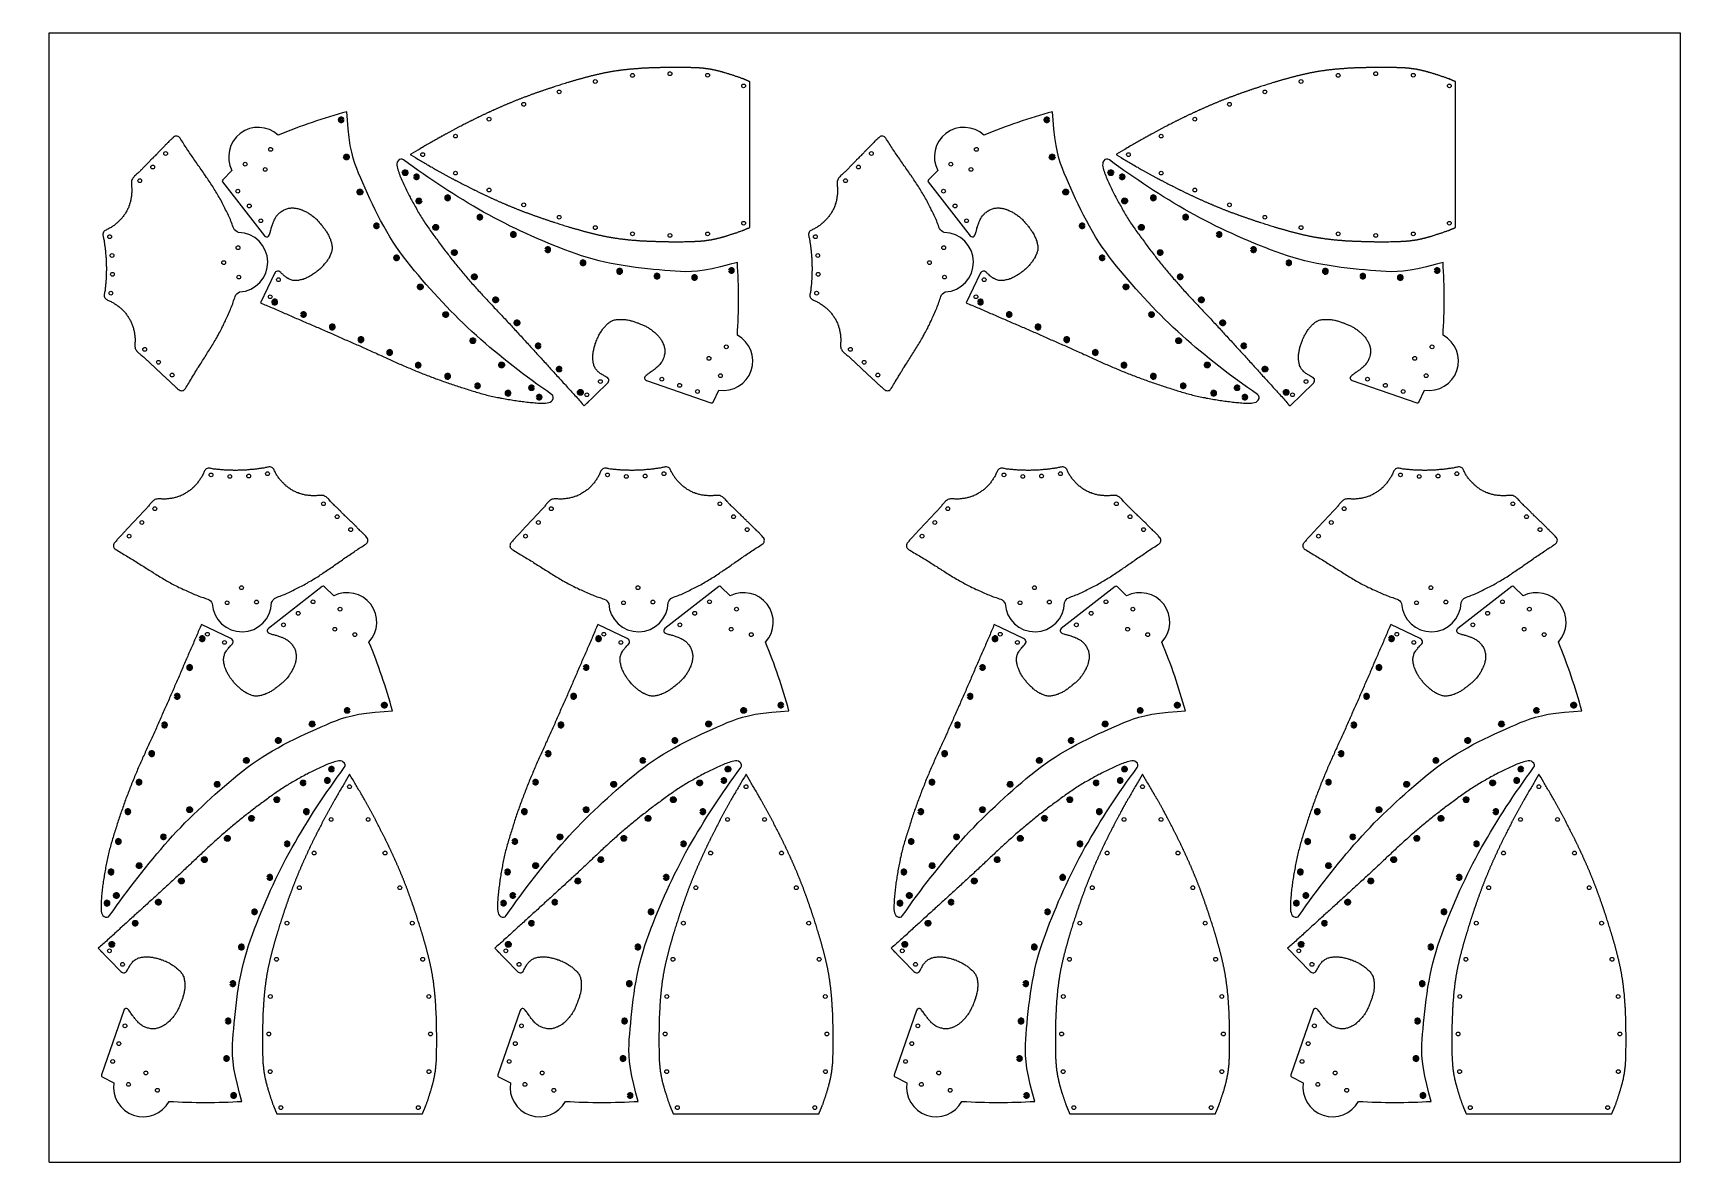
# Model space of a CAD drawing. Header units: millimetres. Extents: x -13 to 1300, y 0 to 900.
import ezdxf

# ---------------------------------------------------------------- set-up
doc = ezdxf.new("R2010")
doc.units = ezdxf.units.MM
doc.header["$MEASUREMENT"] = 0
doc.layers.add('Asphalt line', color=7, linetype='Continuous', lineweight=60)

# ---------------------------------------------------------------- blocks, each defined once
blk = doc.blocks.new('*U93')
at = {"layer": 'Asphalt line'}
blk.add_circle((0, 0), 1.5, dxfattribs=at)
blk = doc.blocks.new('*U94')
at = {"color": 0, "linetype": 'ByBlock', "lineweight": -2, "transparency": 16777216}
for p, rotation in [((18152.6, 16266.9), 125.0890754685372), ((18169.3, 16242), 122.4878010104123), ((18184.7, 16216.3), 119.3926457649304), ((18198.5, 16189.6), 115.3225944649334), ((18210.6, 16162.2), 112.3515465901946), ((18221.1, 16134.1), 107.4632557853854), ((18227.9, 16104.9), 99.52896095275729), ((18231.7, 16075.1), 95.27111535672375), ((18232.9, 16045.2), 85.59557755168287), ((18227.3, 16015.8), 75.27021403216519)]:
    blk.add_blockref('*U93', p, dxfattribs=dict(at, rotation=rotation))
blk = doc.blocks.new('*U95')
at = {"layer": 'Asphalt line'}
blk.add_circle((0, 0), 1.5, dxfattribs=at)
blk = doc.blocks.new('*U96')
at = {"color": 0, "linetype": 'ByBlock', "lineweight": -2, "transparency": 16777216}
for p, rotation in [((18152.6, 16266.9), 125.0890754685372), ((18169.3, 16242), 122.4878010104123), ((18184.7, 16216.3), 119.3926457649304), ((18198.5, 16189.6), 115.3225944649334), ((18210.6, 16162.2), 112.3515465901946), ((18221.1, 16134.1), 107.4632557853854), ((18227.9, 16104.9), 99.52896095275729), ((18231.7, 16075.1), 95.27111535672375), ((18232.9, 16045.2), 85.59557755168287), ((18227.3, 16015.8), 75.27021403216519)]:
    blk.add_blockref('*U95', p, dxfattribs=dict(at, rotation=rotation))
blk = doc.blocks.new('*U97')
at = {"layer": 'Asphalt line'}
blk.add_circle((10, 0), 1.5, dxfattribs=at)
blk = doc.blocks.new('*U98')
at = {"color": 0, "linetype": 'ByBlock', "lineweight": -2, "transparency": 16777216}
for p, rotation in [((18012.3, 16259.8), 30.74563605227971), ((18034.4, 16271.6), 25.65217659038145), ((17991.8, 16245.6), 36.53078466352862), ((17972, 16230.3), 39.4520793077395), ((17953, 16214), 41.98599230359968), ((17934.8, 16196.9), 43.37548425488295), ((17916.4, 16180), 42.52346272460711), ((17898, 16163.1), 42.27126068787618), ((17879.5, 16146.3), 42.45308691379032), ((17860.9, 16129.5), 42.04676851832901)]:
    blk.add_blockref('*U97', p, dxfattribs=dict(at, rotation=rotation))
blk = doc.blocks.new('*U99')
at = {"layer": 'Asphalt line'}
blk.add_circle((10, 0), 1.5, dxfattribs=at)
blk = doc.blocks.new('*U100')
at = {"color": 0, "linetype": 'ByBlock', "lineweight": -2, "transparency": 16777216}
for p, rotation in [((18012.3, 16259.8), 30.74563605227971), ((18034.4, 16271.6), 25.65217659038145), ((17991.8, 16245.6), 36.53078466352862), ((17972, 16230.3), 39.4520793077395), ((17953, 16214), 41.98599230359968), ((17934.8, 16196.9), 43.37548425488295), ((17916.4, 16180), 42.52346272460711), ((17898, 16163.1), 42.27126068787618), ((17879.5, 16146.3), 42.45308691379032), ((17860.9, 16129.5), 42.04676851832901)]:
    blk.add_blockref('*U99', p, dxfattribs=dict(at, rotation=rotation))
blk = doc.blocks.new('*U113')
at = {"layer": 'Asphalt line'}
blk.add_circle((0, 0), 1.5, dxfattribs=at)
blk = doc.blocks.new('*U115')
at = {"color": 0, "linetype": 'ByBlock', "lineweight": -2, "transparency": 16777216}
for p, rotation in [((18152.6, 16266.9), 125.0890754685372), ((18169.3, 16242), 122.4878010104123), ((18184.7, 16216.3), 119.3926457649304), ((18198.5, 16189.6), 115.3225944649334), ((18210.6, 16162.2), 112.3515465901946), ((18221.1, 16134.1), 107.4632557853854), ((18227.9, 16104.9), 99.52896095275729), ((18231.7, 16075.1), 95.27111535672375), ((18232.9, 16045.2), 85.59557755168287), ((18227.3, 16015.8), 75.27021403216519)]:
    blk.add_blockref('*U113', p, dxfattribs=dict(at, rotation=rotation))
blk = doc.blocks.new('*U116')
at = {"layer": 'Asphalt line'}
blk.add_circle((0, 0), 1.5, dxfattribs=at)
blk = doc.blocks.new('*U117')
at = {"color": 0, "linetype": 'ByBlock', "lineweight": -2, "transparency": 16777216}
for p, rotation in [((18152.6, 16266.9), 125.0890754685372), ((18169.3, 16242), 122.4878010104123), ((18184.7, 16216.3), 119.3926457649304), ((18198.5, 16189.6), 115.3225944649334), ((18210.6, 16162.2), 112.3515465901946), ((18221.1, 16134.1), 107.4632557853854), ((18227.9, 16104.9), 99.52896095275729), ((18231.7, 16075.1), 95.27111535672375), ((18232.9, 16045.2), 85.59557755168287), ((18227.3, 16015.8), 75.27021403216519)]:
    blk.add_blockref('*U116', p, dxfattribs=dict(at, rotation=rotation))
blk = doc.blocks.new('*U118')
at = {"layer": 'Asphalt line'}
blk.add_circle((10, 0), 1.5, dxfattribs=at)
blk = doc.blocks.new('*U119')
at = {"color": 0, "linetype": 'ByBlock', "lineweight": -2, "transparency": 16777216}
for p, rotation in [((18012.3, 16259.8), 30.74563605227971), ((18034.4, 16271.6), 25.65217659038145), ((17991.8, 16245.6), 36.53078466352862), ((17972, 16230.3), 39.4520793077395), ((17953, 16214), 41.98599230359968), ((17934.8, 16196.9), 43.37548425488295), ((17916.4, 16180), 42.52346272460711), ((17898, 16163.1), 42.27126068787618), ((17879.5, 16146.3), 42.45308691379032), ((17860.9, 16129.5), 42.04676851832901)]:
    blk.add_blockref('*U118', p, dxfattribs=dict(at, rotation=rotation))
blk = doc.blocks.new('*U120')
at = {"layer": 'Asphalt line'}
blk.add_circle((10, 0), 1.5, dxfattribs=at)
blk = doc.blocks.new('*U121')
at = {"color": 0, "linetype": 'ByBlock', "lineweight": -2, "transparency": 16777216}
for p, rotation in [((18012.3, 16259.8), 30.74563605227971), ((18034.4, 16271.6), 25.65217659038145), ((17991.8, 16245.6), 36.53078466352862), ((17972, 16230.3), 39.4520793077395), ((17953, 16214), 41.98599230359968), ((17934.8, 16196.9), 43.37548425488295), ((17916.4, 16180), 42.52346272460711), ((17898, 16163.1), 42.27126068787618), ((17879.5, 16146.3), 42.45308691379032), ((17860.9, 16129.5), 42.04676851832901)]:
    blk.add_blockref('*U120', p, dxfattribs=dict(at, rotation=rotation))
blk = doc.blocks.new('*U132')
at = {"layer": 'Asphalt line'}
blk.add_circle((0, 0), 1.5, dxfattribs=at)
blk = doc.blocks.new('*U134')
at = {"color": 0, "linetype": 'ByBlock', "lineweight": -2, "transparency": 16777216}
for p, rotation in [((18152.6, 16266.9), 125.0890754685372), ((18169.3, 16242), 122.4878010104123), ((18184.7, 16216.3), 119.3926457649304), ((18198.5, 16189.6), 115.3225944649334), ((18210.6, 16162.2), 112.3515465901946), ((18221.1, 16134.1), 107.4632557853854), ((18227.9, 16104.9), 99.52896095275729), ((18231.7, 16075.1), 95.27111535672375), ((18232.9, 16045.2), 85.59557755168287), ((18227.3, 16015.8), 75.27021403216519)]:
    blk.add_blockref('*U132', p, dxfattribs=dict(at, rotation=rotation))
blk = doc.blocks.new('*U135')
at = {"layer": 'Asphalt line'}
blk.add_circle((0, 0), 1.5, dxfattribs=at)
blk = doc.blocks.new('*U136')
at = {"color": 0, "linetype": 'ByBlock', "lineweight": -2, "transparency": 16777216}
for p, rotation in [((18152.6, 16266.9), 125.0890754685372), ((18169.3, 16242), 122.4878010104123), ((18184.7, 16216.3), 119.3926457649304), ((18198.5, 16189.6), 115.3225944649334), ((18210.6, 16162.2), 112.3515465901946), ((18221.1, 16134.1), 107.4632557853854), ((18227.9, 16104.9), 99.52896095275729), ((18231.7, 16075.1), 95.27111535672375), ((18232.9, 16045.2), 85.59557755168287), ((18227.3, 16015.8), 75.27021403216519)]:
    blk.add_blockref('*U135', p, dxfattribs=dict(at, rotation=rotation))
blk = doc.blocks.new('*U137')
at = {"layer": 'Asphalt line'}
blk.add_circle((10, 0), 1.5, dxfattribs=at)
blk = doc.blocks.new('*U138')
at = {"color": 0, "linetype": 'ByBlock', "lineweight": -2, "transparency": 16777216}
for p, rotation in [((18012.3, 16259.8), 30.74563605227971), ((18034.4, 16271.6), 25.65217659038145), ((17991.8, 16245.6), 36.53078466352862), ((17972, 16230.3), 39.4520793077395), ((17953, 16214), 41.98599230359968), ((17934.8, 16196.9), 43.37548425488295), ((17916.4, 16180), 42.52346272460711), ((17898, 16163.1), 42.27126068787618), ((17879.5, 16146.3), 42.45308691379032), ((17860.9, 16129.5), 42.04676851832901)]:
    blk.add_blockref('*U137', p, dxfattribs=dict(at, rotation=rotation))
blk = doc.blocks.new('*U139')
at = {"layer": 'Asphalt line'}
blk.add_circle((10, 0), 1.5, dxfattribs=at)
blk = doc.blocks.new('*U140')
at = {"color": 0, "linetype": 'ByBlock', "lineweight": -2, "transparency": 16777216}
for p, rotation in [((18012.3, 16259.8), 30.74563605227971), ((18034.4, 16271.6), 25.65217659038145), ((17991.8, 16245.6), 36.53078466352862), ((17972, 16230.3), 39.4520793077395), ((17953, 16214), 41.98599230359968), ((17934.8, 16196.9), 43.37548425488295), ((17916.4, 16180), 42.52346272460711), ((17898, 16163.1), 42.27126068787618), ((17879.5, 16146.3), 42.45308691379032), ((17860.9, 16129.5), 42.04676851832901)]:
    blk.add_blockref('*U139', p, dxfattribs=dict(at, rotation=rotation))
blk = doc.blocks.new('*U151')
at = {"layer": 'Asphalt line'}
blk.add_circle((0, 0), 1.5, dxfattribs=at)
blk = doc.blocks.new('*U153')
at = {"color": 0, "linetype": 'ByBlock', "lineweight": -2, "transparency": 16777216}
for p, rotation in [((18152.6, 16266.9), 125.0890754685372), ((18169.3, 16242), 122.4878010104123), ((18184.7, 16216.3), 119.3926457649304), ((18198.5, 16189.6), 115.3225944649334), ((18210.6, 16162.2), 112.3515465901946), ((18221.1, 16134.1), 107.4632557853854), ((18227.9, 16104.9), 99.52896095275729), ((18231.7, 16075.1), 95.27111535672375), ((18232.9, 16045.2), 85.59557755168287), ((18227.3, 16015.8), 75.27021403216519)]:
    blk.add_blockref('*U151', p, dxfattribs=dict(at, rotation=rotation))
blk = doc.blocks.new('*U154')
at = {"layer": 'Asphalt line'}
blk.add_circle((0, 0), 1.5, dxfattribs=at)
blk = doc.blocks.new('*U155')
at = {"color": 0, "linetype": 'ByBlock', "lineweight": -2, "transparency": 16777216}
for p, rotation in [((18152.6, 16266.9), 125.0890754685372), ((18169.3, 16242), 122.4878010104123), ((18184.7, 16216.3), 119.3926457649304), ((18198.5, 16189.6), 115.3225944649334), ((18210.6, 16162.2), 112.3515465901946), ((18221.1, 16134.1), 107.4632557853854), ((18227.9, 16104.9), 99.52896095275729), ((18231.7, 16075.1), 95.27111535672375), ((18232.9, 16045.2), 85.59557755168287), ((18227.3, 16015.8), 75.27021403216519)]:
    blk.add_blockref('*U154', p, dxfattribs=dict(at, rotation=rotation))
blk = doc.blocks.new('*U156')
at = {"layer": 'Asphalt line'}
blk.add_circle((10, 0), 1.5, dxfattribs=at)
blk = doc.blocks.new('*U157')
at = {"color": 0, "linetype": 'ByBlock', "lineweight": -2, "transparency": 16777216}
for p, rotation in [((18012.3, 16259.8), 30.74563605227971), ((18034.4, 16271.6), 25.65217659038145), ((17991.8, 16245.6), 36.53078466352862), ((17972, 16230.3), 39.4520793077395), ((17953, 16214), 41.98599230359968), ((17934.8, 16196.9), 43.37548425488295), ((17916.4, 16180), 42.52346272460711), ((17898, 16163.1), 42.27126068787618), ((17879.5, 16146.3), 42.45308691379032), ((17860.9, 16129.5), 42.04676851832901)]:
    blk.add_blockref('*U156', p, dxfattribs=dict(at, rotation=rotation))
blk = doc.blocks.new('*U158')
at = {"layer": 'Asphalt line'}
blk.add_circle((10, 0), 1.5, dxfattribs=at)
blk = doc.blocks.new('*U159')
at = {"color": 0, "linetype": 'ByBlock', "lineweight": -2, "transparency": 16777216}
for p, rotation in [((18012.3, 16259.8), 30.74563605227971), ((18034.4, 16271.6), 25.65217659038145), ((17991.8, 16245.6), 36.53078466352862), ((17972, 16230.3), 39.4520793077395), ((17953, 16214), 41.98599230359968), ((17934.8, 16196.9), 43.37548425488295), ((17916.4, 16180), 42.52346272460711), ((17898, 16163.1), 42.27126068787618), ((17879.5, 16146.3), 42.45308691379032), ((17860.9, 16129.5), 42.04676851832901)]:
    blk.add_blockref('*U158', p, dxfattribs=dict(at, rotation=rotation))
blk = doc.blocks.new('*U170')
at = {"layer": 'Asphalt line'}
blk.add_circle((0, 0), 1.5, dxfattribs=at)
blk = doc.blocks.new('*U172')
at = {"color": 0, "linetype": 'ByBlock', "lineweight": -2, "transparency": 16777216}
for p, rotation in [((18152.6, 16266.9), 125.0890754685372), ((18169.3, 16242), 122.4878010104123), ((18184.7, 16216.3), 119.3926457649304), ((18198.5, 16189.6), 115.3225944649334), ((18210.6, 16162.2), 112.3515465901946), ((18221.1, 16134.1), 107.4632557853854), ((18227.9, 16104.9), 99.52896095275729), ((18231.7, 16075.1), 95.27111535672375), ((18232.9, 16045.2), 85.59557755168287), ((18227.3, 16015.8), 75.27021403216519)]:
    blk.add_blockref('*U170', p, dxfattribs=dict(at, rotation=rotation))
blk = doc.blocks.new('*U173')
at = {"layer": 'Asphalt line'}
blk.add_circle((0, 0), 1.5, dxfattribs=at)
blk = doc.blocks.new('*U174')
at = {"color": 0, "linetype": 'ByBlock', "lineweight": -2, "transparency": 16777216}
for p, rotation in [((18152.6, 16266.9), 125.0890754685372), ((18169.3, 16242), 122.4878010104123), ((18184.7, 16216.3), 119.3926457649304), ((18198.5, 16189.6), 115.3225944649334), ((18210.6, 16162.2), 112.3515465901946), ((18221.1, 16134.1), 107.4632557853854), ((18227.9, 16104.9), 99.52896095275729), ((18231.7, 16075.1), 95.27111535672375), ((18232.9, 16045.2), 85.59557755168287), ((18227.3, 16015.8), 75.27021403216519)]:
    blk.add_blockref('*U173', p, dxfattribs=dict(at, rotation=rotation))
blk = doc.blocks.new('*U175')
at = {"layer": 'Asphalt line'}
blk.add_circle((10, 0), 1.5, dxfattribs=at)
blk = doc.blocks.new('*U176')
at = {"color": 0, "linetype": 'ByBlock', "lineweight": -2, "transparency": 16777216}
for p, rotation in [((18012.3, 16259.8), 30.74563605227971), ((18034.4, 16271.6), 25.65217659038145), ((17991.8, 16245.6), 36.53078466352862), ((17972, 16230.3), 39.4520793077395), ((17953, 16214), 41.98599230359968), ((17934.8, 16196.9), 43.37548425488295), ((17916.4, 16180), 42.52346272460711), ((17898, 16163.1), 42.27126068787618), ((17879.5, 16146.3), 42.45308691379032), ((17860.9, 16129.5), 42.04676851832901)]:
    blk.add_blockref('*U175', p, dxfattribs=dict(at, rotation=rotation))
blk = doc.blocks.new('*U177')
at = {"layer": 'Asphalt line'}
blk.add_circle((10, 0), 1.5, dxfattribs=at)
blk = doc.blocks.new('*U178')
at = {"color": 0, "linetype": 'ByBlock', "lineweight": -2, "transparency": 16777216}
for p, rotation in [((18012.3, 16259.8), 30.74563605227971), ((18034.4, 16271.6), 25.65217659038145), ((17991.8, 16245.6), 36.53078466352862), ((17972, 16230.3), 39.4520793077395), ((17953, 16214), 41.98599230359968), ((17934.8, 16196.9), 43.37548425488295), ((17916.4, 16180), 42.52346272460711), ((17898, 16163.1), 42.27126068787618), ((17879.5, 16146.3), 42.45308691379032), ((17860.9, 16129.5), 42.04676851832901)]:
    blk.add_blockref('*U177', p, dxfattribs=dict(at, rotation=rotation))
blk = doc.blocks.new('*U190')
at = {"layer": 'Asphalt line'}
blk.add_circle((0, 0), 1.5, dxfattribs=at)
blk = doc.blocks.new('*U191')
at = {"color": 0, "linetype": 'ByBlock', "lineweight": -2, "transparency": 16777216}
for p, rotation in [((18152.6, 16266.9), 125.0890754685372), ((18169.3, 16242), 122.4878010104123), ((18184.7, 16216.3), 119.3926457649304), ((18198.5, 16189.6), 115.3225944649334), ((18210.6, 16162.2), 112.3515465901946), ((18221.1, 16134.1), 107.4632557853854), ((18227.9, 16104.9), 99.52896095275729), ((18231.7, 16075.1), 95.27111535672375), ((18232.9, 16045.2), 85.59557755168287), ((18227.3, 16015.8), 75.27021403216519)]:
    blk.add_blockref('*U190', p, dxfattribs=dict(at, rotation=rotation))
blk = doc.blocks.new('*U192')
at = {"layer": 'Asphalt line'}
blk.add_circle((0, 0), 1.5, dxfattribs=at)
blk = doc.blocks.new('*U193')
at = {"color": 0, "linetype": 'ByBlock', "lineweight": -2, "transparency": 16777216}
for p, rotation in [((18152.6, 16266.9), 125.0890754685372), ((18169.3, 16242), 122.4878010104123), ((18184.7, 16216.3), 119.3926457649304), ((18198.5, 16189.6), 115.3225944649334), ((18210.6, 16162.2), 112.3515465901946), ((18221.1, 16134.1), 107.4632557853854), ((18227.9, 16104.9), 99.52896095275729), ((18231.7, 16075.1), 95.27111535672375), ((18232.9, 16045.2), 85.59557755168287), ((18227.3, 16015.8), 75.27021403216519)]:
    blk.add_blockref('*U192', p, dxfattribs=dict(at, rotation=rotation))
blk = doc.blocks.new('*U194')
at = {"layer": 'Asphalt line'}
blk.add_circle((10, 0), 1.5, dxfattribs=at)
blk = doc.blocks.new('*U195')
at = {"color": 0, "linetype": 'ByBlock', "lineweight": -2, "transparency": 16777216}
for p, rotation in [((18012.3, 16259.8), 30.74563605227971), ((18034.4, 16271.6), 25.65217659038145), ((17991.8, 16245.6), 36.53078466352862), ((17972, 16230.3), 39.4520793077395), ((17953, 16214), 41.98599230359968), ((17934.8, 16196.9), 43.37548425488295), ((17916.4, 16180), 42.52346272460711), ((17898, 16163.1), 42.27126068787618), ((17879.5, 16146.3), 42.45308691379032), ((17860.9, 16129.5), 42.04676851832901)]:
    blk.add_blockref('*U194', p, dxfattribs=dict(at, rotation=rotation))
blk = doc.blocks.new('*U196')
at = {"layer": 'Asphalt line'}
blk.add_circle((10, 0), 1.5, dxfattribs=at)
blk = doc.blocks.new('*U197')
at = {"color": 0, "linetype": 'ByBlock', "lineweight": -2, "transparency": 16777216}
for p, rotation in [((18012.3, 16259.8), 30.74563605227971), ((18034.4, 16271.6), 25.65217659038145), ((17991.8, 16245.6), 36.53078466352862), ((17972, 16230.3), 39.4520793077395), ((17953, 16214), 41.98599230359968), ((17934.8, 16196.9), 43.37548425488295), ((17916.4, 16180), 42.52346272460711), ((17898, 16163.1), 42.27126068787618), ((17879.5, 16146.3), 42.45308691379032), ((17860.9, 16129.5), 42.04676851832901)]:
    blk.add_blockref('*U196', p, dxfattribs=dict(at, rotation=rotation))

msp = doc.modelspace()

# ---------------------------------------------------------------- linework, layer by layer
for p, q in [((0, 0), (0, 900)), ((0, 900), (1300, 900)), ((1300, 900), (1300, 0)), ((558.6, 745), (558.6, 750.5)), ((1121.1, 745), (1121.1, 750.5)), ((426.6, 602.7), (430.2, 606.2)), ((989.1, 602.7), (992.7, 606.2)), ((39.2, 170.4), (42.7, 166.8)), ((355.2, 170.4), (358.7, 166.8)), ((671.2, 170.4), (674.7, 166.8)), ((987.2, 170.4), (990.7, 166.8)), ((181.5, 38.4), (187, 38.4)), ((497.5, 38.4), (503, 38.4)), ((813.5, 38.4), (819, 38.4)), ((1129.5, 38.4), (1135, 38.4)), ((0, 0), (1300, 0))]:
    msp.add_line(p, q)
for points in [[(288.3, 803.3, 0.471642), (288.3, 802.8), (290.2, 801.7), (292, 800.6), (293.9, 799.5), (294.9, 798.9), (295.8, 798.4), (296.8, 797.8), (297.7, 797.3), (298.7, 796.7), (299.6, 796.2), (300.5, 795.6), (301.5, 795), (302.4, 794.5), (303.4, 793.9), (304.3, 793.4), (305.3, 792.9), (306.2, 792.3), (307.2, 791.8), (308.1, 791.2), (309.1, 790.7), (309.6, 790.4), (310, 790.1), (310.5, 789.9), (311, 789.6), (311.5, 789.3), (312, 789.1), (312.4, 788.8), (312.9, 788.5), (313.4, 788.3), (313.9, 788), (314.3, 787.7), (314.8, 787.5), (315.3, 787.2), (315.8, 786.9), (316.3, 786.7), (316.8, 786.4), (317.2, 786.2), (317.7, 785.9), (318.2, 785.6), (318.7, 785.4), (319.2, 785.1), (319.6, 784.9), (320.1, 784.6), (320.6, 784.3), (321.1, 784.1), (321.6, 783.8), (322.1, 783.6), (322.5, 783.3), (323, 783), (323.5, 782.8), (324, 782.5), (324.5, 782.3), (325, 782), (325.4, 781.8), (325.9, 781.5), (326.4, 781.3), (326.9, 781), (327.4, 780.8), (328.4, 780.3), (329.3, 779.8), (330.3, 779.2), (331.3, 778.7), (332.3, 778.3), (333.2, 777.8), (334.2, 777.3), (334.7, 777), (335.2, 776.8), (335.7, 776.5), (336.2, 776.3), (336.7, 776), (337.2, 775.8), (337.7, 775.5), (338.1, 775.3), (338.6, 775.1), (339.1, 774.8), (339.6, 774.6), (340.1, 774.3), (340.6, 774.1), (341.1, 773.8), (341.6, 773.6), (342.1, 773.4), (342.6, 773.1), (343.1, 772.9), (343.6, 772.6), (344.1, 772.4), (344.5, 772.2), (345, 771.9), (345.5, 771.7), (346, 771.5), (346.5, 771.2), (347, 771), (347.5, 770.8), (348, 770.5), (348.5, 770.3), (349, 770.1), (349.5, 769.8), (350, 769.6), (350.5, 769.4), (351, 769.1), (351.5, 768.9), (352, 768.7), (352.5, 768.4), (353, 768.2), (353.5, 768), (354, 767.8), (354.5, 767.5), (355, 767.3), (355.5, 767.1), (356, 766.9), (356.5, 766.6), (357, 766.4), (357.5, 766.2), (358, 766), (358.5, 765.7), (359, 765.5), (359.5, 765.3), (360, 765.1), (360.5, 764.9), (361, 764.6), (361.5, 764.4), (362, 764.2), (362.5, 764), (363, 763.8), (363.5, 763.6), (364, 763.4), (364.5, 763.1), (365, 762.9), (365.5, 762.7), (366, 762.5), (366.5, 762.3), (367, 762.1), (367.5, 761.9), (368.1, 761.7), (368.6, 761.5), (369.1, 761.2), (369.6, 761), (370.1, 760.8), (370.6, 760.6), (371.1, 760.4), (371.6, 760.2), (372.1, 760), (372.6, 759.8), (373.1, 759.6), (373.6, 759.4), (374.2, 759.2), (374.7, 759), (375.2, 758.8), (375.7, 758.6), (376.2, 758.4), (376.7, 758.2), (377.2, 758), (377.7, 757.8), (378.2, 757.6), (378.7, 757.4), (379.3, 757.2), (379.8, 757), (380.3, 756.9), (380.8, 756.7), (381.3, 756.5), (381.8, 756.3), (382.3, 756.1), (382.9, 755.9), (383.4, 755.7), (383.9, 755.5), (384.4, 755.3), (384.9, 755.2), (385.4, 755), (385.9, 754.8), (386.5, 754.6), (387, 754.4), (387.5, 754.2), (388, 754), (388.5, 753.9), (389, 753.7), (389.6, 753.5), (390.1, 753.3), (390.6, 753.1), (391.1, 753), (391.6, 752.8), (392.1, 752.6), (392.7, 752.4), (393.2, 752.2), (393.7, 752.1), (394.2, 751.9), (394.7, 751.7), (395.3, 751.5), (395.8, 751.4), (396.3, 751.2), (396.8, 751), (397.3, 750.8), (397.9, 750.7), (398.4, 750.5), (398.9, 750.3), (399.4, 750.1), (399.9, 750), (400.5, 749.8), (401, 749.6), (401.5, 749.5), (402, 749.3), (402.5, 749.1), (403.1, 748.9), (404.1, 748.6), (405.2, 748.3), (406.2, 747.9), (407.2, 747.6), (408.3, 747.3), (409.3, 747), (410.4, 746.6), (411.4, 746.3), (412.5, 746), (413.5, 745.7), (414.1, 745.5), (414.6, 745.3), (415.1, 745.2), (415.6, 745), (416.2, 744.9), (416.7, 744.7), (417.2, 744.5), (417.7, 744.4), (418.3, 744.2), (418.8, 744.1), (419.3, 743.9), (419.8, 743.8), (420.4, 743.6), (420.9, 743.5), (421.4, 743.3), (422, 743.2), (422.5, 743), (423, 742.9), (423.5, 742.7), (424.1, 742.6), (424.6, 742.4), (425.1, 742.3), (425.6, 742.1), (426.2, 742), (426.7, 741.8), (427.2, 741.7), (427.8, 741.5), (428.3, 741.4), (428.8, 741.3), (429.4, 741.1), (429.9, 741), (430.4, 740.9), (431, 740.7), (431.5, 740.6), (432, 740.4), (432.5, 740.3), (433.1, 740.2), (433.6, 740.1), (434.1, 739.9), (434.7, 739.8), (435.2, 739.7), (435.7, 739.5), (436.3, 739.4), (436.8, 739.3), (437.3, 739.2), (437.9, 739.1), (438.4, 738.9), (438.9, 738.8), (439.5, 738.7), (440, 738.6), (440.6, 738.5), (441.1, 738.4), (441.6, 738.2), (442.2, 738.1), (442.7, 738), (443.2, 737.9), (443.8, 737.8), (444.3, 737.7), (444.8, 737.6), (445.4, 737.5), (445.9, 737.4), (446.5, 737.3), (447, 737.2), (447.5, 737.1), (448.1, 737), (448.6, 736.9), (449.2, 736.9), (449.7, 736.8), (450.2, 736.7), (450.8, 736.6), (451.3, 736.5), (451.9, 736.4), (452.4, 736.3), (452.9, 736.3), (453.5, 736.2), (454, 736.1), (454.6, 736), (455.1, 736), (455.7, 735.9), (456.2, 735.8), (456.7, 735.8), (457.3, 735.7), (457.8, 735.6), (458.4, 735.6), (458.9, 735.5), (459.5, 735.4), (460, 735.4), (460.6, 735.3), (461.1, 735.3), (461.7, 735.2), (462.2, 735.2), (462.7, 735.1), (463.3, 735), (463.8, 735), (464.4, 734.9), (464.9, 734.9), (465.5, 734.9), (466, 734.8), (466.6, 734.8), (467.1, 734.7), (467.7, 734.7), (468.2, 734.6), (468.8, 734.6), (469.3, 734.6), (469.9, 734.5), (470.4, 734.5), (470.9, 734.4), (471.5, 734.4), (472, 734.4), (472.6, 734.3), (473.1, 734.3), (473.7, 734.3), (474.2, 734.2), (474.8, 734.2), (475.3, 734.2), (475.9, 734.2), (476.4, 734.1), (477, 734.1), (477.5, 734.1), (478.1, 734), (478.6, 734), (479.2, 734), (479.7, 734), (480.3, 734), (480.8, 733.9), (481.4, 733.9), (481.9, 733.9), (482.5, 733.9), (483, 733.9), (483.6, 733.8), (484.1, 733.8), (484.6, 733.8), (485.2, 733.8), (485.7, 733.8), (486.3, 733.8), (486.8, 733.8), (487.4, 733.7), (487.9, 733.7), (488.5, 733.7), (489, 733.7), (489.6, 733.7), (490.1, 733.7), (490.7, 733.7), (491.2, 733.7), (491.8, 733.7), (492.3, 733.7), (492.9, 733.7), (493.4, 733.7), (494, 733.6), (494.5, 733.6), (495.1, 733.6), (495.6, 733.6), (496.1, 733.6), (496.7, 733.6), (497.2, 733.6), (497.8, 733.6), (498.3, 733.6), (498.9, 733.6), (500, 733.6), (501.1, 733.6), (502.2, 733.6), (503.3, 733.6), (504.4, 733.6), (505.5, 733.6), (506.6, 733.7), (507.1, 733.7), (507.7, 733.7), (508.2, 733.7), (508.8, 733.7), (509.3, 733.7), (509.9, 733.7), (510.4, 733.7), (511, 733.7), (511.5, 733.7), (512.1, 733.7), (512.6, 733.8), (513.1, 733.8), (513.7, 733.8), (514.2, 733.8), (514.5, 733.8), (514.8, 733.8), (515.1, 733.9), (515.3, 733.9), (515.6, 733.9), (515.9, 733.9), (516.2, 733.9), (516.4, 733.9), (516.7, 733.9), (517, 734), (517.3, 734), (517.5, 734), (517.8, 734), (518.1, 734), (518.4, 734), (518.6, 734.1), (518.9, 734.1), (519.2, 734.1), (519.4, 734.1), (519.7, 734.2), (520, 734.2), (520.3, 734.2), (520.5, 734.2), (520.8, 734.3), (521.1, 734.3), (521.4, 734.3), (521.6, 734.3), (521.9, 734.4), (522.2, 734.4), (522.4, 734.4), (522.7, 734.5), (523, 734.5), (523.3, 734.5), (523.5, 734.6), (523.8, 734.6), (524.1, 734.6), (524.3, 734.7), (524.6, 734.7), (524.9, 734.7), (525.2, 734.8), (525.4, 734.8), (525.7, 734.9), (526, 734.9), (526.2, 735), (526.5, 735), (526.8, 735), (527, 735.1), (527.3, 735.1), (527.6, 735.2), (527.9, 735.2), (528.1, 735.3), (528.4, 735.3), (528.7, 735.4), (528.9, 735.4), (529.2, 735.5), (529.5, 735.6), (529.7, 735.6), (530, 735.7), (530.3, 735.7), (530.5, 735.8), (530.8, 735.8), (531.1, 735.9), (531.3, 736), (531.6, 736), (531.9, 736.1), (532.1, 736.2), (532.4, 736.2), (532.7, 736.3), (532.9, 736.3), (533.2, 736.4), (533.5, 736.5), (533.7, 736.5), (534, 736.6), (534.3, 736.7), (534.5, 736.7), (534.8, 736.8), (535.1, 736.9), (535.3, 737), (535.6, 737), (535.9, 737.1), (536.1, 737.2), (536.4, 737.2), (536.7, 737.3), (536.9, 737.4), (537.2, 737.5), (537.5, 737.5), (537.7, 737.6), (538, 737.7), (538.2, 737.8), (538.5, 737.8), (539, 738), (539.6, 738.1), (540.1, 738.3), (540.6, 738.5), (541.1, 738.6), (541.7, 738.8), (542.2, 739), (542.7, 739.1), (543.2, 739.3), (543.7, 739.5), (544.3, 739.6), (544.8, 739.8), (545.3, 740), (545.8, 740.1), (546.3, 740.3), (546.9, 740.5), (547.4, 740.7), (547.9, 740.8), (548.4, 741), (548.9, 741.2), (549.5, 741.4), (550, 741.6), (550.5, 741.7), (551, 741.9), (551.5, 742.1), (552, 742.3), (552.6, 742.5), (552.8, 742.6), (552.9, 742.6), (553, 742.6), (553, 742.6), (553.1, 742.6), (553.1, 742.6), (553.1, 742.7), (553.1, 742.7), (553.1, 742.7), (553.1, 742.7), (553.1, 742.7), (553.1, 742.7), (553.1, 742.7), (553.2, 742.7), (553.2, 742.7), (553.2, 742.7), (553.2, 742.7), (553.2, 742.7), (553.3, 742.7), (553.3, 742.7), (553.3, 742.7), (553.3, 742.7), (553.3, 742.7), (553.3, 742.7), (553.3, 742.8), (553.4, 742.8), (553.4, 742.8), (553.4, 742.8), (553.4, 742.8), (553.4, 742.8), (553.4, 742.8), (553.4, 742.8), (553.5, 742.8), (553.5, 742.8), (553.5, 742.8), (553.5, 742.8), (553.5, 742.8), (553.6, 742.8), (553.6, 742.9), (553.6, 742.9), (553.6, 742.9), (553.7, 742.9), (553.7, 742.9), (553.7, 742.9), (553.7, 742.9), (553.8, 742.9), (553.8, 742.9), (553.8, 743), (553.8, 743), (553.9, 743), (553.9, 743), (553.9, 743), (554, 743), (554, 743), (554, 743), (554.1, 743.1), (554.1, 743.1), (554.1, 743.1), (554.2, 743.1), (554.2, 743.1), (554.2, 743.1), (554.3, 743.2), (554.3, 743.2), (554.4, 743.2), (554.4, 743.2), (554.5, 743.2), (554.5, 743.2), (554.5, 743.3), (554.6, 743.3), (554.6, 743.3), (554.7, 743.3), (554.7, 743.4), (554.8, 743.4), (554.8, 743.4), (554.9, 743.4), (554.9, 743.4), (555, 743.5), (555.1, 743.5), (555.1, 743.5), (555.2, 743.5), (555.2, 743.6), (555.3, 743.6), (555.4, 743.6), (555.4, 743.6), (555.5, 743.7), (555.5, 743.7), (555.6, 743.7), (555.7, 743.8), (555.7, 743.8), (555.8, 743.8), (555.9, 743.9), (556, 743.9), (556, 743.9), (556.1, 744), (556.2, 744), (556.3, 744), (556.3, 744.1), (556.4, 744.1), (556.5, 744.1), (556.6, 744.2), (556.7, 744.2), (556.8, 744.2), (556.9, 744.3), (556.9, 744.3), (557, 744.4), (557.1, 744.4), (557.2, 744.4), (557.3, 744.5), (557.4, 744.5), (557.5, 744.6), (557.6, 744.6), (557.7, 744.7), (557.8, 744.7), (557.9, 744.7), (558, 744.8), (558.1, 744.8), (558.2, 744.9), (558.4, 744.9), (558.5, 745), (558.6, 745), (558.6, 861.1), (558.5, 861.1), (558.4, 861.2), (558.2, 861.2), (558.1, 861.3), (558, 861.3), (557.9, 861.4), (557.8, 861.4), (557.7, 861.4), (557.6, 861.5), (557.5, 861.5), (557.4, 861.6), (557.3, 861.6), (557.2, 861.7), (557.1, 861.7), (557, 861.7), (556.9, 861.8), (556.9, 861.8), (556.8, 861.9), (556.7, 861.9), (556.6, 861.9), (556.5, 862), (556.4, 862), (556.3, 862), (556.3, 862.1), (556.2, 862.1), (556.1, 862.1), (556, 862.2), (556, 862.2), (555.9, 862.2), (555.8, 862.3), (555.7, 862.3), (555.7, 862.3), (555.6, 862.4), (555.5, 862.4), (555.5, 862.4), (555.4, 862.5), (555.4, 862.5), (555.3, 862.5), (555.2, 862.5), (555.2, 862.6), (555.1, 862.6), (555.1, 862.6), (555, 862.6), (554.9, 862.7), (554.9, 862.7), (554.8, 862.7), (554.8, 862.7), (554.7, 862.7), (554.7, 862.8), (554.6, 862.8), (554.6, 862.8), (554.5, 862.8), (554.5, 862.9), (554.5, 862.9), (554.4, 862.9), (554.4, 862.9), (554.3, 862.9), (554.3, 862.9), (554.2, 863), (554.2, 863), (554.2, 863), (554.1, 863), (554.1, 863), (554.1, 863), (554, 863.1), (554, 863.1), (554, 863.1), (553.9, 863.1), (553.9, 863.1), (553.9, 863.1), (553.8, 863.1), (553.8, 863.1), (553.8, 863.2), (553.8, 863.2), (553.7, 863.2), (553.7, 863.2), (553.7, 863.2), (553.7, 863.2), (553.6, 863.2), (553.6, 863.2), (553.6, 863.2), (553.6, 863.3), (553.5, 863.3), (553.5, 863.3), (553.5, 863.3), (553.5, 863.3), (553.5, 863.3), (553.4, 863.3), (553.4, 863.3), (553.4, 863.3), (553.4, 863.3), (553.4, 863.3), (553.4, 863.3), (553.4, 863.3), (553.3, 863.3), (553.3, 863.4), (553.3, 863.4), (553.3, 863.4), (553.3, 863.4), (553.3, 863.4), (553.3, 863.4), (553.2, 863.4), (553.2, 863.4), (553.2, 863.4), (553.2, 863.4), (553.2, 863.4), (553.1, 863.4), (553.1, 863.4), (553.1, 863.4), (553.1, 863.4), (553.1, 863.4), (553.1, 863.4), (553.1, 863.4), (553.1, 863.5), (553.1, 863.5), (553, 863.5), (553, 863.5), (552.9, 863.5), (552.8, 863.5), (552.6, 863.6), (552, 863.8), (551.5, 864), (551, 864.2), (550.5, 864.4), (550, 864.5), (549.5, 864.7), (548.9, 864.9), (548.4, 865.1), (547.9, 865.3), (547.4, 865.4), (546.9, 865.6), (546.3, 865.8), (545.8, 866), (545.3, 866.1), (544.8, 866.3), (544.3, 866.5), (543.7, 866.6), (543.2, 866.8), (542.7, 867), (542.2, 867.1), (541.7, 867.3), (541.1, 867.5), (540.6, 867.6), (540.1, 867.8), (539.6, 868), (539, 868.1), (538.5, 868.3), (538.2, 868.3), (538, 868.4), (537.7, 868.5), (537.5, 868.6), (537.2, 868.6), (536.9, 868.7), (536.7, 868.8), (536.4, 868.9), (536.1, 868.9), (535.9, 869), (535.6, 869.1), (535.3, 869.1), (535.1, 869.2), (534.8, 869.3), (534.5, 869.4), (534.3, 869.4), (534, 869.5), (533.7, 869.6), (533.5, 869.6), (533.2, 869.7), (532.9, 869.8), (532.7, 869.8), (532.4, 869.9), (532.1, 869.9), (531.9, 870), (531.6, 870.1), (531.3, 870.1), (531.1, 870.2), (530.8, 870.3), (530.5, 870.3), (530.3, 870.4), (530, 870.4), (529.7, 870.5), (529.5, 870.5), (529.2, 870.6), (528.9, 870.6), (528.7, 870.7), (528.4, 870.8), (528.1, 870.8), (527.9, 870.9), (527.6, 870.9), (527.3, 871), (527, 871), (526.8, 871.1), (526.5, 871.1), (526.2, 871.1), (526, 871.2), (525.7, 871.2), (525.4, 871.3), (525.2, 871.3), (524.9, 871.4), (524.6, 871.4), (524.3, 871.4), (524.1, 871.5), (523.8, 871.5), (523.5, 871.5), (523.3, 871.6), (523, 871.6), (522.7, 871.6), (522.4, 871.7), (522.2, 871.7), (521.9, 871.7), (521.6, 871.8), (521.4, 871.8), (521.1, 871.8), (520.8, 871.8), (520.5, 871.9), (520.3, 871.9), (520, 871.9), (519.7, 871.9), (519.4, 872), (519.2, 872), (518.9, 872), (518.6, 872), (518.4, 872.1), (518.1, 872.1), (517.8, 872.1), (517.5, 872.1), (517.3, 872.1), (517, 872.1), (516.7, 872.2), (516.4, 872.2), (516.2, 872.2), (515.9, 872.2), (515.6, 872.2), (515.3, 872.2), (515.1, 872.2), (514.8, 872.3), (514.5, 872.3), (514.2, 872.3), (513.7, 872.3), (513.1, 872.3), (512.6, 872.3), (512.1, 872.3), (511.5, 872.4), (511, 872.4), (510.4, 872.4), (509.9, 872.4), (509.3, 872.4), (508.8, 872.4), (508.2, 872.4), (507.7, 872.4), (507.1, 872.4), (506.6, 872.4), (505.5, 872.5), (504.4, 872.5), (503.3, 872.5), (502.2, 872.5), (501.1, 872.5), (500, 872.5), (498.9, 872.5), (498.3, 872.5), (497.8, 872.5), (497.2, 872.5), (496.7, 872.5), (496.1, 872.5), (495.6, 872.5), (495.1, 872.5), (494.5, 872.5), (494, 872.5), (493.4, 872.4), (492.9, 872.4), (492.3, 872.4), (491.8, 872.4), (491.2, 872.4), (490.7, 872.4), (490.1, 872.4), (489.6, 872.4), (489, 872.4), (488.5, 872.4), (487.9, 872.4), (487.4, 872.4), (486.8, 872.3), (486.3, 872.3), (485.7, 872.3), (485.2, 872.3), (484.6, 872.3), (484.1, 872.3), (483.6, 872.3), (483, 872.2), (482.5, 872.2), (481.9, 872.2), (481.4, 872.2), (480.8, 872.2), (480.3, 872.1), (479.7, 872.1), (479.2, 872.1), (478.6, 872.1), (478.1, 872.1), (477.5, 872), (477, 872), (476.4, 872), (475.9, 871.9), (475.3, 871.9), (474.8, 871.9), (474.2, 871.9), (473.7, 871.8), (473.1, 871.8), (472.6, 871.8), (472, 871.7), (471.5, 871.7), (470.9, 871.7), (470.4, 871.6), (469.9, 871.6), (469.3, 871.5), (468.8, 871.5), (468.2, 871.5), (467.7, 871.4), (467.1, 871.4), (466.6, 871.3), (466, 871.3), (465.5, 871.2), (464.9, 871.2), (464.4, 871.2), (463.8, 871.1), (463.3, 871.1), (462.7, 871), (462.2, 870.9), (461.7, 870.9), (461.1, 870.8), (460.6, 870.8), (460, 870.7), (459.5, 870.7), (458.9, 870.6), (458.4, 870.5), (457.8, 870.5), (457.3, 870.4), (456.7, 870.3), (456.2, 870.3), (455.7, 870.2), (455.1, 870.1), (454.6, 870.1), (454, 870), (453.5, 869.9), (452.9, 869.8), (452.4, 869.8), (451.9, 869.7), (451.3, 869.6), (450.8, 869.5), (450.2, 869.4), (449.7, 869.3), (449.2, 869.2), (448.6, 869.2), (448.1, 869.1), (447.5, 869), (447, 868.9), (446.5, 868.8), (445.9, 868.7), (445.4, 868.6), (444.8, 868.5), (444.3, 868.4), (443.8, 868.3), (443.2, 868.2), (442.7, 868.1), (442.2, 868), (441.6, 867.9), (441.1, 867.7), (440.6, 867.6), (440, 867.5), (439.5, 867.4), (438.9, 867.3), (438.4, 867.2), (437.9, 867), (437.3, 866.9), (436.8, 866.8), (436.3, 866.7), (435.7, 866.6), (435.2, 866.4), (434.7, 866.3), (434.1, 866.2), (433.6, 866), (433.1, 865.9), (432.5, 865.8), (432, 865.7), (431.5, 865.5), (431, 865.4), (430.4, 865.2), (429.9, 865.1), (429.4, 865), (428.8, 864.8), (428.3, 864.7), (427.8, 864.6), (427.2, 864.4), (426.7, 864.3), (426.2, 864.1), (425.6, 864), (425.1, 863.8), (424.6, 863.7), (424.1, 863.5), (423.5, 863.4), (423, 863.2), (422.5, 863.1), (422, 862.9), (421.4, 862.8), (420.9, 862.6), (420.4, 862.5), (419.8, 862.3), (419.3, 862.2), (418.8, 862), (418.3, 861.9), (417.7, 861.7), (417.2, 861.6), (416.7, 861.4), (416.2, 861.2), (415.6, 861.1), (415.1, 860.9), (414.6, 860.8), (414.1, 860.6), (413.5, 860.4), (412.5, 860.1), (411.4, 859.8), (410.4, 859.5), (409.3, 859.1), (408.3, 858.8), (407.2, 858.5), (406.2, 858.2), (405.2, 857.8), (404.1, 857.5), (403.1, 857.2), (402.5, 857), (402, 856.8), (401.5, 856.6), (401, 856.5), (400.5, 856.3), (399.9, 856.1), (399.4, 856), (398.9, 855.8), (398.4, 855.6), (397.9, 855.4), (397.3, 855.3), (396.8, 855.1), (396.3, 854.9), (395.8, 854.7), (395.3, 854.6), (394.7, 854.4), (394.2, 854.2), (393.7, 854), (393.2, 853.9), (392.7, 853.7), (392.1, 853.5), (391.6, 853.3), (391.1, 853.1), (390.6, 853), (390.1, 852.8), (389.6, 852.6), (389, 852.4), (388.5, 852.2), (388, 852.1), (387.5, 851.9), (387, 851.7), (386.5, 851.5), (385.9, 851.3), (385.4, 851.1), (384.9, 850.9), (384.4, 850.8), (383.9, 850.6), (383.4, 850.4), (382.9, 850.2), (382.3, 850), (381.8, 849.8), (381.3, 849.6), (380.8, 849.4), (380.3, 849.2), (379.8, 849.1), (379.3, 848.9), (378.7, 848.7), (378.2, 848.5), (377.7, 848.3), (377.2, 848.1), (376.7, 847.9), (376.2, 847.7), (375.7, 847.5), (375.2, 847.3), (374.7, 847.1), (374.2, 846.9), (373.6, 846.7), (373.1, 846.5), (372.6, 846.3), (372.1, 846.1), (371.6, 845.9), (371.1, 845.7), (370.6, 845.5), (370.1, 845.3), (369.6, 845.1), (369.1, 844.9), (368.6, 844.6), (368.1, 844.4), (367.5, 844.2), (367, 844), (366.5, 843.8), (366, 843.6), (365.5, 843.4), (365, 843.2), (364.5, 843), (364, 842.7), (363.5, 842.5), (363, 842.3), (362.5, 842.1), (362, 841.9), (361.5, 841.7), (361, 841.5), (360.5, 841.2), (360, 841), (359.5, 840.8), (359, 840.6), (358.5, 840.4), (358, 840.1), (357.5, 839.9), (357, 839.7), (356.5, 839.5), (356, 839.2), (355.5, 839), (355, 838.8), (354.5, 838.6), (354, 838.3), (353.5, 838.1), (353, 837.9), (352.5, 837.7), (352, 837.4), (351.5, 837.2), (351, 837), (350.5, 836.7), (350, 836.5), (349.5, 836.3), (349, 836), (348.5, 835.8), (348, 835.6), (347.5, 835.3), (347, 835.1), (346.5, 834.9), (346, 834.6), (345.5, 834.4), (345, 834.2), (344.5, 833.9), (344.1, 833.7), (343.6, 833.5), (343.1, 833.2), (342.6, 833), (342.1, 832.7), (341.6, 832.5), (341.1, 832.3), (340.6, 832), (340.1, 831.8), (339.6, 831.5), (339.1, 831.3), (338.6, 831), (338.1, 830.8), (337.7, 830.6), (337.2, 830.3), (336.7, 830.1), (336.2, 829.8), (335.7, 829.6), (335.2, 829.3), (334.7, 829.1), (334.2, 828.8), (333.2, 828.3), (332.3, 827.8), (331.3, 827.4), (330.3, 826.9), (329.3, 826.3), (328.4, 825.8), (327.4, 825.3), (326.9, 825.1), (326.4, 824.8), (325.9, 824.6), (325.4, 824.3), (325, 824.1), (324.5, 823.8), (324, 823.6), (323.5, 823.3), (323, 823.1), (322.5, 822.8), (322.1, 822.5), (321.6, 822.3), (321.1, 822), (320.6, 821.8), (320.1, 821.5), (319.6, 821.2), (319.2, 821), (318.7, 820.7), (318.2, 820.5), (317.7, 820.2), (317.2, 819.9), (316.8, 819.7), (316.3, 819.4), (315.8, 819.2), (315.3, 818.9), (314.8, 818.6), (314.3, 818.4), (313.9, 818.1), (313.4, 817.8), (312.9, 817.6), (312.4, 817.3), (312, 817), (311.5, 816.8), (311, 816.5), (310.5, 816.2), (310, 816), (309.6, 815.7), (309.1, 815.4), (308.1, 814.9), (307.2, 814.3), (306.2, 813.8), (305.3, 813.2), (304.3, 812.7), (303.4, 812.2), (302.4, 811.6), (301.5, 811.1), (300.5, 810.5), (299.6, 809.9), (298.7, 809.4), (297.7, 808.8), (296.8, 808.3), (295.8, 807.7), (294.9, 807.2), (293.9, 806.6), (292, 805.5), (290.2, 804.4), (288.3, 803.3)], [(850.8, 803.3, 0.471642), (850.8, 802.8), (852.7, 801.7), (854.5, 800.6), (856.4, 799.5), (857.4, 798.9), (858.3, 798.4), (859.3, 797.8), (860.2, 797.3), (861.2, 796.7), (862.1, 796.2), (863, 795.6), (864, 795), (864.9, 794.5), (865.9, 793.9), (866.8, 793.4), (867.8, 792.9), (868.7, 792.3), (869.7, 791.8), (870.6, 791.2), (871.6, 790.7), (872.1, 790.4), (872.5, 790.1), (873, 789.9), (873.5, 789.6), (874, 789.3), (874.5, 789.1), (874.9, 788.8), (875.4, 788.5), (875.9, 788.3), (876.4, 788), (876.8, 787.7), (877.3, 787.5), (877.8, 787.2), (878.3, 786.9), (878.8, 786.7), (879.3, 786.4), (879.7, 786.2), (880.2, 785.9), (880.7, 785.6), (881.2, 785.4), (881.7, 785.1), (882.1, 784.9), (882.6, 784.6), (883.1, 784.3), (883.6, 784.1), (884.1, 783.8), (884.6, 783.6), (885, 783.3), (885.5, 783), (886, 782.8), (886.5, 782.5), (887, 782.3), (887.5, 782), (887.9, 781.8), (888.4, 781.5), (888.9, 781.3), (889.4, 781), (889.9, 780.8), (890.9, 780.3), (891.8, 779.8), (892.8, 779.2), (893.8, 778.7), (894.8, 778.3), (895.7, 777.8), (896.7, 777.3), (897.2, 777), (897.7, 776.8), (898.2, 776.5), (898.7, 776.3), (899.2, 776), (899.7, 775.8), (900.2, 775.5), (900.6, 775.3), (901.1, 775.1), (901.6, 774.8), (902.1, 774.6), (902.6, 774.3), (903.1, 774.1), (903.6, 773.8), (904.1, 773.6), (904.6, 773.4), (905.1, 773.1), (905.6, 772.9), (906.1, 772.6), (906.6, 772.4), (907, 772.2), (907.5, 771.9), (908, 771.7), (908.5, 771.5), (909, 771.2), (909.5, 771), (910, 770.8), (910.5, 770.5), (911, 770.3), (911.5, 770.1), (912, 769.8), (912.5, 769.6), (913, 769.4), (913.5, 769.1), (914, 768.9), (914.5, 768.7), (915, 768.4), (915.5, 768.2), (916, 768), (916.5, 767.8), (917, 767.5), (917.5, 767.3), (918, 767.1), (918.5, 766.9), (919, 766.6), (919.5, 766.4), (920, 766.2), (920.5, 766), (921, 765.7), (921.5, 765.5), (922, 765.3), (922.5, 765.1), (923, 764.9), (923.5, 764.6), (924, 764.4), (924.5, 764.2), (925, 764), (925.5, 763.8), (926, 763.6), (926.5, 763.4), (927, 763.1), (927.5, 762.9), (928, 762.7), (928.5, 762.5), (929, 762.3), (929.5, 762.1), (930, 761.9), (930.6, 761.7), (931.1, 761.5), (931.6, 761.2), (932.1, 761), (932.6, 760.8), (933.1, 760.6), (933.6, 760.4), (934.1, 760.2), (934.6, 760), (935.1, 759.8), (935.6, 759.6), (936.1, 759.4), (936.7, 759.2), (937.2, 759), (937.7, 758.8), (938.2, 758.6), (938.7, 758.4), (939.2, 758.2), (939.7, 758), (940.2, 757.8), (940.7, 757.6), (941.2, 757.4), (941.8, 757.2), (942.3, 757), (942.8, 756.9), (943.3, 756.7), (943.8, 756.5), (944.3, 756.3), (944.8, 756.1), (945.4, 755.9), (945.9, 755.7), (946.4, 755.5), (946.9, 755.3), (947.4, 755.2), (947.9, 755), (948.4, 754.8), (949, 754.6), (949.5, 754.4), (950, 754.2), (950.5, 754), (951, 753.9), (951.5, 753.7), (952.1, 753.5), (952.6, 753.3), (953.1, 753.1), (953.6, 753), (954.1, 752.8), (954.6, 752.6), (955.2, 752.4), (955.7, 752.2), (956.2, 752.1), (956.7, 751.9), (957.2, 751.7), (957.8, 751.5), (958.3, 751.4), (958.8, 751.2), (959.3, 751), (959.8, 750.8), (960.4, 750.7), (960.9, 750.5), (961.4, 750.3), (961.9, 750.1), (962.4, 750), (963, 749.8), (963.5, 749.6), (964, 749.5), (964.5, 749.3), (965, 749.1), (965.6, 748.9), (966.6, 748.6), (967.7, 748.3), (968.7, 747.9), (969.7, 747.6), (970.8, 747.3), (971.8, 747), (972.9, 746.6), (973.9, 746.3), (975, 746), (976, 745.7), (976.6, 745.5), (977.1, 745.3), (977.6, 745.2), (978.1, 745), (978.7, 744.9), (979.2, 744.7), (979.7, 744.5), (980.2, 744.4), (980.8, 744.2), (981.3, 744.1), (981.8, 743.9), (982.3, 743.8), (982.9, 743.6), (983.4, 743.5), (983.9, 743.3), (984.5, 743.2), (985, 743), (985.5, 742.9), (986, 742.7), (986.6, 742.6), (987.1, 742.4), (987.6, 742.3), (988.1, 742.1), (988.7, 742), (989.2, 741.8), (989.7, 741.7), (990.3, 741.5), (990.8, 741.4), (991.3, 741.3), (991.9, 741.1), (992.4, 741), (992.9, 740.9), (993.5, 740.7), (994, 740.6), (994.5, 740.4), (995, 740.3), (995.6, 740.2), (996.1, 740.1), (996.6, 739.9), (997.2, 739.8), (997.7, 739.7), (998.2, 739.5), (998.8, 739.4), (999.3, 739.3), (999.8, 739.2), (1000.4, 739.1), (1000.9, 738.9), (1001.4, 738.8), (1002, 738.7), (1002.5, 738.6), (1003.1, 738.5), (1003.6, 738.4), (1004.1, 738.2), (1004.7, 738.1), (1005.2, 738), (1005.7, 737.9), (1006.3, 737.8), (1006.8, 737.7), (1007.3, 737.6), (1007.9, 737.5), (1008.4, 737.4), (1009, 737.3), (1009.5, 737.2), (1010, 737.1), (1010.6, 737), (1011.1, 736.9), (1011.7, 736.9), (1012.2, 736.8), (1012.7, 736.7), (1013.3, 736.6), (1013.8, 736.5), (1014.4, 736.4), (1014.9, 736.3), (1015.4, 736.3), (1016, 736.2), (1016.5, 736.1), (1017.1, 736), (1017.6, 736), (1018.2, 735.9), (1018.7, 735.8), (1019.2, 735.8), (1019.8, 735.7), (1020.3, 735.6), (1020.9, 735.6), (1021.4, 735.5), (1022, 735.4), (1022.5, 735.4), (1023.1, 735.3), (1023.6, 735.3), (1024.2, 735.2), (1024.7, 735.2), (1025.2, 735.1), (1025.8, 735), (1026.3, 735), (1026.9, 734.9), (1027.4, 734.9), (1028, 734.9), (1028.5, 734.8), (1029.1, 734.8), (1029.6, 734.7), (1030.2, 734.7), (1030.7, 734.6), (1031.3, 734.6), (1031.8, 734.6), (1032.4, 734.5), (1032.9, 734.5), (1033.4, 734.4), (1034, 734.4), (1034.5, 734.4), (1035.1, 734.3), (1035.6, 734.3), (1036.2, 734.3), (1036.7, 734.2), (1037.3, 734.2), (1037.8, 734.2), (1038.4, 734.2), (1038.9, 734.1), (1039.5, 734.1), (1040, 734.1), (1040.6, 734), (1041.1, 734), (1041.7, 734), (1042.2, 734), (1042.8, 734), (1043.3, 733.9), (1043.9, 733.9), (1044.4, 733.9), (1045, 733.9), (1045.5, 733.9), (1046.1, 733.8), (1046.6, 733.8), (1047.1, 733.8), (1047.7, 733.8), (1048.2, 733.8), (1048.8, 733.8), (1049.3, 733.8), (1049.9, 733.7), (1050.4, 733.7), (1051, 733.7), (1051.5, 733.7), (1052.1, 733.7), (1052.6, 733.7), (1053.2, 733.7), (1053.7, 733.7), (1054.3, 733.7), (1054.8, 733.7), (1055.4, 733.7), (1055.9, 733.7), (1056.5, 733.6), (1057, 733.6), (1057.6, 733.6), (1058.1, 733.6), (1058.6, 733.6), (1059.2, 733.6), (1059.7, 733.6), (1060.3, 733.6), (1060.8, 733.6), (1061.4, 733.6), (1062.5, 733.6), (1063.6, 733.6), (1064.7, 733.6), (1065.8, 733.6), (1066.9, 733.6), (1068, 733.6), (1069.1, 733.7), (1069.6, 733.7), (1070.2, 733.7), (1070.7, 733.7), (1071.3, 733.7), (1071.8, 733.7), (1072.4, 733.7), (1072.9, 733.7), (1073.5, 733.7), (1074, 733.7), (1074.6, 733.7), (1075.1, 733.8), (1075.6, 733.8), (1076.2, 733.8), (1076.7, 733.8), (1077, 733.8), (1077.3, 733.8), (1077.6, 733.9), (1077.8, 733.9), (1078.1, 733.9), (1078.4, 733.9), (1078.7, 733.9), (1078.9, 733.9), (1079.2, 733.9), (1079.5, 734), (1079.8, 734), (1080, 734), (1080.3, 734), (1080.6, 734), (1080.9, 734), (1081.1, 734.1), (1081.4, 734.1), (1081.7, 734.1), (1081.9, 734.1), (1082.2, 734.2), (1082.5, 734.2), (1082.8, 734.2), (1083, 734.2), (1083.3, 734.3), (1083.6, 734.3), (1083.9, 734.3), (1084.1, 734.3), (1084.4, 734.4), (1084.7, 734.4), (1084.9, 734.4), (1085.2, 734.5), (1085.5, 734.5), (1085.8, 734.5), (1086, 734.6), (1086.3, 734.6), (1086.6, 734.6), (1086.8, 734.7), (1087.1, 734.7), (1087.4, 734.7), (1087.7, 734.8), (1087.9, 734.8), (1088.2, 734.9), (1088.5, 734.9), (1088.7, 735), (1089, 735), (1089.3, 735), (1089.5, 735.1), (1089.8, 735.1), (1090.1, 735.2), (1090.4, 735.2), (1090.6, 735.3), (1090.9, 735.3), (1091.2, 735.4), (1091.4, 735.4), (1091.7, 735.5), (1092, 735.6), (1092.2, 735.6), (1092.5, 735.7), (1092.8, 735.7), (1093, 735.8), (1093.3, 735.8), (1093.6, 735.9), (1093.8, 736), (1094.1, 736), (1094.4, 736.1), (1094.6, 736.2), (1094.9, 736.2), (1095.2, 736.3), (1095.4, 736.3), (1095.7, 736.4), (1096, 736.5), (1096.2, 736.5), (1096.5, 736.6), (1096.8, 736.7), (1097, 736.7), (1097.3, 736.8), (1097.6, 736.9), (1097.8, 737), (1098.1, 737), (1098.4, 737.1), (1098.6, 737.2), (1098.9, 737.2), (1099.2, 737.3), (1099.4, 737.4), (1099.7, 737.5), (1100, 737.5), (1100.2, 737.6), (1100.5, 737.7), (1100.7, 737.8), (1101, 737.8), (1101.5, 738), (1102.1, 738.1), (1102.6, 738.3), (1103.1, 738.5), (1103.6, 738.6), (1104.2, 738.8), (1104.7, 739), (1105.2, 739.1), (1105.7, 739.3), (1106.2, 739.5), (1106.8, 739.6), (1107.3, 739.8), (1107.8, 740), (1108.3, 740.1), (1108.8, 740.3), (1109.4, 740.5), (1109.9, 740.7), (1110.4, 740.8), (1110.9, 741), (1111.4, 741.2), (1112, 741.4), (1112.5, 741.6), (1113, 741.7), (1113.5, 741.9), (1114, 742.1), (1114.5, 742.3), (1115.1, 742.5), (1115.3, 742.6), (1115.4, 742.6), (1115.5, 742.6), (1115.5, 742.6), (1115.6, 742.6), (1115.6, 742.6), (1115.6, 742.7), (1115.6, 742.7), (1115.6, 742.7), (1115.6, 742.7), (1115.6, 742.7), (1115.6, 742.7), (1115.6, 742.7), (1115.7, 742.7), (1115.7, 742.7), (1115.7, 742.7), (1115.7, 742.7), (1115.7, 742.7), (1115.8, 742.7), (1115.8, 742.7), (1115.8, 742.7), (1115.8, 742.7), (1115.8, 742.7), (1115.8, 742.7), (1115.8, 742.8), (1115.9, 742.8), (1115.9, 742.8), (1115.9, 742.8), (1115.9, 742.8), (1115.9, 742.8), (1115.9, 742.8), (1115.9, 742.8), (1116, 742.8), (1116, 742.8), (1116, 742.8), (1116, 742.8), (1116, 742.8), (1116.1, 742.8), (1116.1, 742.9), (1116.1, 742.9), (1116.1, 742.9), (1116.2, 742.9), (1116.2, 742.9), (1116.2, 742.9), (1116.2, 742.9), (1116.3, 742.9), (1116.3, 742.9), (1116.3, 743), (1116.3, 743), (1116.4, 743), (1116.4, 743), (1116.4, 743), (1116.5, 743), (1116.5, 743), (1116.5, 743), (1116.6, 743.1), (1116.6, 743.1), (1116.6, 743.1), (1116.7, 743.1), (1116.7, 743.1), (1116.7, 743.1), (1116.8, 743.2), (1116.8, 743.2), (1116.9, 743.2), (1116.9, 743.2), (1117, 743.2), (1117, 743.2), (1117, 743.3), (1117.1, 743.3), (1117.1, 743.3), (1117.2, 743.3), (1117.2, 743.4), (1117.3, 743.4), (1117.3, 743.4), (1117.4, 743.4), (1117.4, 743.4), (1117.5, 743.5), (1117.6, 743.5), (1117.6, 743.5), (1117.7, 743.5), (1117.7, 743.6), (1117.8, 743.6), (1117.9, 743.6), (1117.9, 743.6), (1118, 743.7), (1118, 743.7), (1118.1, 743.7), (1118.2, 743.8), (1118.2, 743.8), (1118.3, 743.8), (1118.4, 743.9), (1118.5, 743.9), (1118.5, 743.9), (1118.6, 744), (1118.7, 744), (1118.8, 744), (1118.8, 744.1), (1118.9, 744.1), (1119, 744.1), (1119.1, 744.2), (1119.2, 744.2), (1119.3, 744.2), (1119.4, 744.3), (1119.4, 744.3), (1119.5, 744.4), (1119.6, 744.4), (1119.7, 744.4), (1119.8, 744.5), (1119.9, 744.5), (1120, 744.6), (1120.1, 744.6), (1120.2, 744.7), (1120.3, 744.7), (1120.4, 744.7), (1120.5, 744.8), (1120.6, 744.8), (1120.7, 744.9), (1120.9, 744.9), (1121, 745), (1121.1, 745), (1121.1, 861.1), (1121, 861.1), (1120.9, 861.2), (1120.7, 861.2), (1120.6, 861.3), (1120.5, 861.3), (1120.4, 861.4), (1120.3, 861.4), (1120.2, 861.4), (1120.1, 861.5), (1120, 861.5), (1119.9, 861.6), (1119.8, 861.6), (1119.7, 861.7), (1119.6, 861.7), (1119.5, 861.7), (1119.4, 861.8), (1119.4, 861.8), (1119.3, 861.9), (1119.2, 861.9), (1119.1, 861.9), (1119, 862), (1118.9, 862), (1118.8, 862), (1118.8, 862.1), (1118.7, 862.1), (1118.6, 862.1), (1118.5, 862.2), (1118.5, 862.2), (1118.4, 862.2), (1118.3, 862.3), (1118.2, 862.3), (1118.2, 862.3), (1118.1, 862.4), (1118, 862.4), (1118, 862.4), (1117.9, 862.5), (1117.9, 862.5), (1117.8, 862.5), (1117.7, 862.5), (1117.7, 862.6), (1117.6, 862.6), (1117.6, 862.6), (1117.5, 862.6), (1117.4, 862.7), (1117.4, 862.7), (1117.3, 862.7), (1117.3, 862.7), (1117.2, 862.7), (1117.2, 862.8), (1117.1, 862.8), (1117.1, 862.8), (1117, 862.8), (1117, 862.9), (1117, 862.9), (1116.9, 862.9), (1116.9, 862.9), (1116.8, 862.9), (1116.8, 862.9), (1116.7, 863), (1116.7, 863), (1116.7, 863), (1116.6, 863), (1116.6, 863), (1116.6, 863), (1116.5, 863.1), (1116.5, 863.1), (1116.5, 863.1), (1116.4, 863.1), (1116.4, 863.1), (1116.4, 863.1), (1116.3, 863.1), (1116.3, 863.1), (1116.3, 863.2), (1116.3, 863.2), (1116.2, 863.2), (1116.2, 863.2), (1116.2, 863.2), (1116.2, 863.2), (1116.1, 863.2), (1116.1, 863.2), (1116.1, 863.2), (1116.1, 863.3), (1116, 863.3), (1116, 863.3), (1116, 863.3), (1116, 863.3), (1116, 863.3), (1115.9, 863.3), (1115.9, 863.3), (1115.9, 863.3), (1115.9, 863.3), (1115.9, 863.3), (1115.9, 863.3), (1115.9, 863.3), (1115.8, 863.3), (1115.8, 863.4), (1115.8, 863.4), (1115.8, 863.4), (1115.8, 863.4), (1115.8, 863.4), (1115.8, 863.4), (1115.7, 863.4), (1115.7, 863.4), (1115.7, 863.4), (1115.7, 863.4), (1115.7, 863.4), (1115.6, 863.4), (1115.6, 863.4), (1115.6, 863.4), (1115.6, 863.4), (1115.6, 863.4), (1115.6, 863.4), (1115.6, 863.4), (1115.6, 863.5), (1115.6, 863.5), (1115.5, 863.5), (1115.5, 863.5), (1115.4, 863.5), (1115.3, 863.5), (1115.1, 863.6), (1114.5, 863.8), (1114, 864), (1113.5, 864.2), (1113, 864.4), (1112.5, 864.5), (1112, 864.7), (1111.4, 864.9), (1110.9, 865.1), (1110.4, 865.3), (1109.9, 865.4), (1109.4, 865.6), (1108.8, 865.8), (1108.3, 866), (1107.8, 866.1), (1107.3, 866.3), (1106.8, 866.5), (1106.2, 866.6), (1105.7, 866.8), (1105.2, 867), (1104.7, 867.1), (1104.2, 867.3), (1103.6, 867.5), (1103.1, 867.6), (1102.6, 867.8), (1102.1, 868), (1101.5, 868.1), (1101, 868.3), (1100.7, 868.3), (1100.5, 868.4), (1100.2, 868.5), (1100, 868.6), (1099.7, 868.6), (1099.4, 868.7), (1099.2, 868.8), (1098.9, 868.9), (1098.6, 868.9), (1098.4, 869), (1098.1, 869.1), (1097.8, 869.1), (1097.6, 869.2), (1097.3, 869.3), (1097, 869.4), (1096.8, 869.4), (1096.5, 869.5), (1096.2, 869.6), (1096, 869.6), (1095.7, 869.7), (1095.4, 869.8), (1095.2, 869.8), (1094.9, 869.9), (1094.6, 869.9), (1094.4, 870), (1094.1, 870.1), (1093.8, 870.1), (1093.6, 870.2), (1093.3, 870.3), (1093, 870.3), (1092.8, 870.4), (1092.5, 870.4), (1092.2, 870.5), (1092, 870.5), (1091.7, 870.6), (1091.4, 870.6), (1091.2, 870.7), (1090.9, 870.8), (1090.6, 870.8), (1090.4, 870.9), (1090.1, 870.9), (1089.8, 871), (1089.5, 871), (1089.3, 871.1), (1089, 871.1), (1088.7, 871.1), (1088.5, 871.2), (1088.2, 871.2), (1087.9, 871.3), (1087.7, 871.3), (1087.4, 871.4), (1087.1, 871.4), (1086.8, 871.4), (1086.6, 871.5), (1086.3, 871.5), (1086, 871.5), (1085.8, 871.6), (1085.5, 871.6), (1085.2, 871.6), (1084.9, 871.7), (1084.7, 871.7), (1084.4, 871.7), (1084.1, 871.8), (1083.9, 871.8), (1083.6, 871.8), (1083.3, 871.8), (1083, 871.9), (1082.8, 871.9), (1082.5, 871.9), (1082.2, 871.9), (1081.9, 872), (1081.7, 872), (1081.4, 872), (1081.1, 872), (1080.9, 872.1), (1080.6, 872.1), (1080.3, 872.1), (1080, 872.1), (1079.8, 872.1), (1079.5, 872.1), (1079.2, 872.2), (1078.9, 872.2), (1078.7, 872.2), (1078.4, 872.2), (1078.1, 872.2), (1077.8, 872.2), (1077.6, 872.2), (1077.3, 872.3), (1077, 872.3), (1076.7, 872.3), (1076.2, 872.3), (1075.6, 872.3), (1075.1, 872.3), (1074.6, 872.3), (1074, 872.4), (1073.5, 872.4), (1072.9, 872.4), (1072.4, 872.4), (1071.8, 872.4), (1071.3, 872.4), (1070.7, 872.4), (1070.2, 872.4), (1069.6, 872.4), (1069.1, 872.4), (1068, 872.5), (1066.9, 872.5), (1065.8, 872.5), (1064.7, 872.5), (1063.6, 872.5), (1062.5, 872.5), (1061.4, 872.5), (1060.8, 872.5), (1060.3, 872.5), (1059.7, 872.5), (1059.2, 872.5), (1058.6, 872.5), (1058.1, 872.5), (1057.6, 872.5), (1057, 872.5), (1056.5, 872.5), (1055.9, 872.4), (1055.4, 872.4), (1054.8, 872.4), (1054.3, 872.4), (1053.7, 872.4), (1053.2, 872.4), (1052.6, 872.4), (1052.1, 872.4), (1051.5, 872.4), (1051, 872.4), (1050.4, 872.4), (1049.9, 872.4), (1049.3, 872.3), (1048.8, 872.3), (1048.2, 872.3), (1047.7, 872.3), (1047.1, 872.3), (1046.6, 872.3), (1046.1, 872.3), (1045.5, 872.2), (1045, 872.2), (1044.4, 872.2), (1043.9, 872.2), (1043.3, 872.2), (1042.8, 872.1), (1042.2, 872.1), (1041.7, 872.1), (1041.1, 872.1), (1040.6, 872.1), (1040, 872), (1039.5, 872), (1038.9, 872), (1038.4, 871.9), (1037.8, 871.9), (1037.3, 871.9), (1036.7, 871.9), (1036.2, 871.8), (1035.6, 871.8), (1035.1, 871.8), (1034.5, 871.7), (1034, 871.7), (1033.4, 871.7), (1032.9, 871.6), (1032.4, 871.6), (1031.8, 871.5), (1031.3, 871.5), (1030.7, 871.5), (1030.2, 871.4), (1029.6, 871.4), (1029.1, 871.3), (1028.5, 871.3), (1028, 871.2), (1027.4, 871.2), (1026.9, 871.2), (1026.3, 871.1), (1025.8, 871.1), (1025.2, 871), (1024.7, 870.9), (1024.2, 870.9), (1023.6, 870.8), (1023.1, 870.8), (1022.5, 870.7), (1022, 870.7), (1021.4, 870.6), (1020.9, 870.5), (1020.3, 870.5), (1019.8, 870.4), (1019.2, 870.3), (1018.7, 870.3), (1018.2, 870.2), (1017.6, 870.1), (1017.1, 870.1), (1016.5, 870), (1016, 869.9), (1015.4, 869.8), (1014.9, 869.8), (1014.4, 869.7), (1013.8, 869.6), (1013.3, 869.5), (1012.7, 869.4), (1012.2, 869.3), (1011.7, 869.2), (1011.1, 869.2), (1010.6, 869.1), (1010, 869), (1009.5, 868.9), (1009, 868.8), (1008.4, 868.7), (1007.9, 868.6), (1007.3, 868.5), (1006.8, 868.4), (1006.3, 868.3), (1005.7, 868.2), (1005.2, 868.1), (1004.7, 868), (1004.1, 867.9), (1003.6, 867.7), (1003.1, 867.6), (1002.5, 867.5), (1002, 867.4), (1001.4, 867.3), (1000.9, 867.2), (1000.4, 867), (999.8, 866.9), (999.3, 866.8), (998.8, 866.7), (998.2, 866.6), (997.7, 866.4), (997.2, 866.3), (996.6, 866.2), (996.1, 866), (995.6, 865.9), (995, 865.8), (994.5, 865.7), (994, 865.5), (993.5, 865.4), (992.9, 865.2), (992.4, 865.1), (991.9, 865), (991.3, 864.8), (990.8, 864.7), (990.3, 864.6), (989.7, 864.4), (989.2, 864.3), (988.7, 864.1), (988.1, 864), (987.6, 863.8), (987.1, 863.7), (986.6, 863.5), (986, 863.4), (985.5, 863.2), (985, 863.1), (984.5, 862.9), (983.9, 862.8), (983.4, 862.6), (982.9, 862.5), (982.3, 862.3), (981.8, 862.2), (981.3, 862), (980.8, 861.9), (980.2, 861.7), (979.7, 861.6), (979.2, 861.4), (978.7, 861.2), (978.1, 861.1), (977.6, 860.9), (977.1, 860.8), (976.6, 860.6), (976, 860.4), (975, 860.1), (973.9, 859.8), (972.9, 859.5), (971.8, 859.1), (970.8, 858.8), (969.7, 858.5), (968.7, 858.2), (967.7, 857.8), (966.6, 857.5), (965.6, 857.2), (965, 857), (964.5, 856.8), (964, 856.6), (963.5, 856.5), (963, 856.3), (962.4, 856.1), (961.9, 856), (961.4, 855.8), (960.9, 855.6), (960.4, 855.4), (959.8, 855.3), (959.3, 855.1), (958.8, 854.9), (958.3, 854.7), (957.8, 854.6), (957.2, 854.4), (956.7, 854.2), (956.2, 854), (955.7, 853.9), (955.2, 853.7), (954.6, 853.5), (954.1, 853.3), (953.6, 853.1), (953.1, 853), (952.6, 852.8), (952.1, 852.6), (951.5, 852.4), (951, 852.2), (950.5, 852.1), (950, 851.9), (949.5, 851.7), (949, 851.5), (948.4, 851.3), (947.9, 851.1), (947.4, 850.9), (946.9, 850.8), (946.4, 850.6), (945.9, 850.4), (945.4, 850.2), (944.8, 850), (944.3, 849.8), (943.8, 849.6), (943.3, 849.4), (942.8, 849.2), (942.3, 849.1), (941.8, 848.9), (941.2, 848.7), (940.7, 848.5), (940.2, 848.3), (939.7, 848.1), (939.2, 847.9), (938.7, 847.7), (938.2, 847.5), (937.7, 847.3), (937.2, 847.1), (936.7, 846.9), (936.1, 846.7), (935.6, 846.5), (935.1, 846.3), (934.6, 846.1), (934.1, 845.9), (933.6, 845.7), (933.1, 845.5), (932.6, 845.3), (932.1, 845.1), (931.6, 844.9), (931.1, 844.6), (930.6, 844.4), (930, 844.2), (929.5, 844), (929, 843.8), (928.5, 843.6), (928, 843.4), (927.5, 843.2), (927, 843), (926.5, 842.7), (926, 842.5), (925.5, 842.3), (925, 842.1), (924.5, 841.9), (924, 841.7), (923.5, 841.5), (923, 841.2), (922.5, 841), (922, 840.8), (921.5, 840.6), (921, 840.4), (920.5, 840.1), (920, 839.9), (919.5, 839.7), (919, 839.5), (918.5, 839.2), (918, 839), (917.5, 838.8), (917, 838.6), (916.5, 838.3), (916, 838.1), (915.5, 837.9), (915, 837.7), (914.5, 837.4), (914, 837.2), (913.5, 837), (913, 836.7), (912.5, 836.5), (912, 836.3), (911.5, 836), (911, 835.8), (910.5, 835.6), (910, 835.3), (909.5, 835.1), (909, 834.9), (908.5, 834.6), (908, 834.4), (907.5, 834.2), (907, 833.9), (906.6, 833.7), (906.1, 833.5), (905.6, 833.2), (905.1, 833), (904.6, 832.7), (904.1, 832.5), (903.6, 832.3), (903.1, 832), (902.6, 831.8), (902.1, 831.5), (901.6, 831.3), (901.1, 831), (900.6, 830.8), (900.2, 830.6), (899.7, 830.3), (899.2, 830.1), (898.7, 829.8), (898.2, 829.6), (897.7, 829.3), (897.2, 829.1), (896.7, 828.8), (895.7, 828.3), (894.8, 827.8), (893.8, 827.4), (892.8, 826.9), (891.8, 826.3), (890.9, 825.8), (889.9, 825.3), (889.4, 825.1), (888.9, 824.8), (888.4, 824.6), (887.9, 824.3), (887.5, 824.1), (887, 823.8), (886.5, 823.6), (886, 823.3), (885.5, 823.1), (885, 822.8), (884.6, 822.5), (884.1, 822.3), (883.6, 822), (883.1, 821.8), (882.6, 821.5), (882.1, 821.2), (881.7, 821), (881.2, 820.7), (880.7, 820.5), (880.2, 820.2), (879.7, 819.9), (879.3, 819.7), (878.8, 819.4), (878.3, 819.2), (877.8, 818.9), (877.3, 818.6), (876.8, 818.4), (876.4, 818.1), (875.9, 817.8), (875.4, 817.6), (874.9, 817.3), (874.5, 817), (874, 816.8), (873.5, 816.5), (873, 816.2), (872.5, 816), (872.1, 815.7), (871.6, 815.4), (870.6, 814.9), (869.7, 814.3), (868.7, 813.8), (867.8, 813.2), (866.8, 812.7), (865.9, 812.2), (864.9, 811.6), (864, 811.1), (863, 810.5), (862.1, 809.9), (861.2, 809.4), (860.2, 808.8), (859.3, 808.3), (858.3, 807.7), (857.4, 807.2), (856.4, 806.6), (854.5, 805.5), (852.7, 804.4), (850.8, 803.3)], [(182.6, 818.5, 0.840766), (145.8, 790.4), (138.4, 783, 0.377866), (138.3, 781.3), (171.8, 738.3), (172.4, 737.7), (173.2, 737.4), (173.7, 737.4), (174.3, 737.6), (174.9, 738.1), (175.3, 738.8), (175.6, 739.4), (175.9, 740.2), (176.2, 740.9), (176.4, 741.6), (176.6, 742.3), (176.8, 743.1), (176.9, 743.7), (177.1, 744.4), (177.4, 745.1), (177.6, 745.8), (177.8, 746.5), (178, 747.2), (178.3, 747.9), (178.5, 748.6), (178.7, 749), (179.1, 750), (179.4, 750.6), (179.7, 751.3), (180.1, 752), (180.4, 752.6), (180.8, 753.2), (181.4, 754.1), (181.7, 754.4), (182.1, 755), (182.7, 755.5), (183.2, 756), (183.7, 756.5), (184.3, 757), (184.7, 757.3), (185.5, 757.9), (186.1, 758.3), (186.8, 758.7), (187.4, 759), (188.1, 759.3), (188.8, 759.6), (189.5, 759.9), (190.2, 760), (190.9, 760.2), (191.6, 760.3), (192.4, 760.4), (193.1, 760.5), (193.8, 760.5), (194.9, 760.5), (195.3, 760.4), (196.1, 760.4), (196.8, 760.3), (197.5, 760.1), (198.2, 760), (199, 759.8), (199.7, 759.6), (200.2, 759.5), (201.1, 759.1), (201.7, 758.9), (202.4, 758.6), (203.1, 758.2), (203.5, 758), (204.4, 757.6), (205.1, 757.3), (205.7, 756.9), (206.4, 756.6), (207, 756.2), (207.6, 755.8), (208.3, 755.4), (208.9, 755), (209.5, 754.6), (210.2, 754), (210.6, 753.7), (211.2, 753.2), (211.8, 752.7), (212.3, 752.2), (212.8, 751.7), (213.3, 751.2), (213.9, 750.6), (214.4, 750.1), (214.9, 749.6), (215.3, 749), (215.8, 748.4), (216.3, 747.9), (217, 747.1), (217.3, 746.7), (217.7, 746.2), (218.2, 745.6), (218.6, 745), (219.1, 744.4), (219.5, 743.8), (220, 743.2), (220.4, 742.6), (220.8, 742), (221.2, 741.4), (221.6, 740.8), (221.8, 740.4), (222.3, 739.5), (222.7, 738.9), (223, 738.2), (223.3, 737.5), (223.6, 736.9), (223.9, 736.2), (224.2, 735.5), (224.4, 734.8), (224.7, 734.1), (224.9, 733.4), (225.1, 732.7), (225.2, 731.9), (225.3, 731.3), (225.5, 730.5), (225.6, 729.7), (225.6, 729), (225.6, 728.3), (225.6, 727.6), (225.5, 726.8), (225.4, 726.1), (225.2, 725.4), (224.9, 724.7), (224.7, 724), (224.4, 723.3), (224.1, 722.6), (223.6, 721.7), (223.4, 721.3), (223, 720.6), (222.6, 720), (222.2, 719.4), (221.8, 718.8), (221.4, 718.2), (221, 717.6), (220.5, 717), (220.1, 716.4), (219.7, 716), (219.1, 715.3), (218.6, 714.7), (218.1, 714.2), (217.6, 713.6), (217.1, 713.1), (216.6, 712.6), (216, 712.1), (215.7, 711.8), (214.9, 711.1), (214.4, 710.6), (213.8, 710.2), (213.2, 709.7), (212.7, 709.2), (212.1, 708.8), (211.5, 708.4), (210.9, 707.9), (210.1, 707.4), (209.7, 707.1), (209, 706.7), (208.4, 706.3), (207.8, 706), (207.1, 705.6), (206.4, 705.3), (205.8, 705), (205, 704.6), (204.4, 704.4), (203.7, 704.1), (203.1, 703.9), (202.4, 703.6), (201.6, 703.4), (200.9, 703.2), (200.2, 703.1), (199.4, 702.9), (198.8, 702.8), (198, 702.7), (197.3, 702.6), (196.5, 702.6), (195.8, 702.6), (195.1, 702.7), (194.3, 702.8), (193.6, 703), (192.9, 703.2), (192.2, 703.4), (191.5, 703.7), (190.7, 704.2), (190.2, 704.4), (189.6, 704.8), (189, 705.2), (188.4, 705.7), (187.8, 706.1), (187.4, 706.5), (186.7, 707.1), (186.2, 707.6), (185.6, 708.1), (185.1, 708.6), (184.6, 709), (184, 709.6), (183.1, 710.1), (182.6, 710.2), (182.1, 710.2), (181.3, 709.9), (180.6, 709.5), (180.2, 709.1), (179.7, 708.3), (168.5, 684.9), (169.6, 684.4), (170.8, 683.9), (171.9, 683.4), (173.1, 682.9), (174.2, 682.4), (175.4, 682), (176.5, 681.5), (177.7, 681), (178.8, 680.5), (180, 680), (181.1, 679.5), (182.3, 679), (183.4, 678.5), (184.6, 678), (185.7, 677.5), (186.9, 677), (188, 676.5), (189.2, 676), (190.3, 675.5), (191.5, 675), (192.6, 674.5), (193.7, 674), (194.9, 673.5), (196, 673), (197.2, 672.5), (198.3, 672), (199.5, 671.5), (200.6, 671), (201.8, 670.5), (202.9, 670), (204.1, 669.5), (205.2, 669), (206.4, 668.5), (207.5, 668.1), (208.7, 667.6), (209.8, 667.1), (211, 666.6), (212.1, 666.1), (213.2, 665.6), (214.4, 665.1), (215.5, 664.6), (216.7, 664.1), (217.8, 663.6), (219, 663.1), (220.1, 662.6), (221.3, 662.1), (222.4, 661.6), (223.6, 661.1), (224.7, 660.6), (225.8, 660.1), (227, 659.6), (228.1, 659.1), (229.3, 658.6), (230.4, 658.1), (231.6, 657.6), (232.7, 657.1), (233.9, 656.5), (235, 656), (236.1, 655.5), (237.3, 655), (238.4, 654.5), (239.6, 654), (240.7, 653.5), (241.9, 653), (243, 652.5), (244.2, 652), (245.3, 651.5), (246.4, 651), (247.6, 650.5), (248.7, 650), (249.9, 649.5), (251, 649), (252.2, 648.5), (253.3, 648), (254.4, 647.5), (255.6, 647), (256.7, 646.4), (257.9, 645.9), (259, 645.4), (260.1, 644.9), (261.3, 644.4), (262.4, 643.8), (263.5, 643.3), (264.7, 642.8), (265.8, 642.3), (266.9, 641.8), (268.1, 641.2), (269.2, 640.7), (270.3, 640.2), (271.5, 639.7), (272.6, 639.2), (273.8, 638.6), (274.9, 638.1), (276, 637.6), (277.2, 637.1), (278.3, 636.6), (279.5, 636.1), (280.6, 635.6), (281.8, 635.1), (282.9, 634.6), (284.1, 634.1), (285.2, 633.6), (286.4, 633.1), (287.5, 632.7), (288.7, 632.2), (289.8, 631.7), (291, 631.2), (292.1, 630.7), (293.3, 630.2), (294.4, 629.8), (295.6, 629.3), (296.8, 628.9), (297.9, 628.4), (299.1, 628), (300.3, 627.5), (301.4, 627), (302.6, 626.6), (303.8, 626.2), (304.9, 625.7), (306.1, 625.3), (307.3, 624.8), (308.4, 624.4), (309.6, 624), (310.8, 623.5), (312, 623.1), (313.1, 622.7), (314.3, 622.3), (315.5, 621.9), (316.7, 621.4), (317.9, 621), (319, 620.6), (320.2, 620.2), (321.4, 619.8), (322.6, 619.4), (323.8, 619), (325, 618.6), (326.2, 618.3), (327.3, 617.9), (328.5, 617.5), (329.7, 617.2), (330.9, 616.8), (332.1, 616.4), (333.3, 616), (334.5, 615.6), (335.7, 615.2), (336.9, 614.8), (338.1, 614.5), (339.3, 614.1), (340.5, 613.8), (341.7, 613.4), (342.9, 613.1), (344.1, 612.7), (345.3, 612.4), (346.5, 612.1), (347.7, 611.8), (348.9, 611.4), (350.1, 611.1), (351.3, 610.8), (352.5, 610.6), (353.8, 610.3), (355, 610), (356.2, 609.8), (357.4, 609.5), (358.7, 609.3), (359.9, 609), (361.1, 608.8), (362.3, 608.6), (363.6, 608.4), (364.8, 608.1), (366, 607.9), (367.3, 607.7), (368.5, 607.5), (369.7, 607.3), (371, 607.1), (372.2, 606.9), (373.4, 606.7), (374.7, 606.5), (375.9, 606.4), (377.1, 606.2), (378.4, 606.1), (379.6, 605.9), (380.9, 605.8), (382.1, 605.6), (383.4, 605.5), (384.6, 605.4), (385.8, 605.3), (387.1, 605.2), (388.3, 605.1), (389.6, 605), (390.8, 605), (392.1, 604.9), (393.3, 604.9), (394.6, 604.9), (395.8, 604.9), (397.1, 605.1), (398.3, 605.4), (399.5, 605.8), (400.5, 606.4), (401.3, 607.4), (401.9, 608.6), (401.9, 609.8), (401.5, 611), (400.6, 611.8), (396.7, 614.6), (392.8, 617.3), (388.9, 620.1), (385.1, 622.9), (381.3, 625.7), (377.4, 628.6), (373.7, 631.5), (369.9, 634.4), (366.2, 637.4), (362.4, 640.3), (358.7, 643.3), (355.1, 646.4), (351.4, 649.4), (347.8, 652.5), (344.2, 655.6), (340.6, 658.8), (337.1, 662), (333.6, 665.2), (330.2, 668.5), (326.7, 671.8), (323.4, 675.2), (320, 678.6), (316.7, 682), (313.5, 685.5), (310.2, 689), (307, 692.5), (303.8, 696), (300.7, 699.6), (297.5, 703.2), (294.5, 706.8), (291.4, 710.4), (288.4, 714), (285.4, 717.7), (282.5, 721.5), (279.7, 725.4), (277, 729.3), (274.3, 733.3), (271.7, 737.5), (269.1, 741.7), (266.7, 746), (264.3, 750.4), (262.1, 754.7), (259.9, 759.1), (257.8, 763.5), (255.7, 767.8), (253.8, 772.1), (251.9, 776.3), (250.1, 780.4), (248.4, 784.3), (246.7, 788.1), (245.2, 792), (243.7, 795.9), (242.4, 800.2), (241.2, 805), (240.1, 810.4), (239.2, 816.6), (238.4, 823.5), (237.9, 830.6), (237.4, 837.2, 0.031706), (182.6, 818.5)], [(745.1, 818.5, 0.840766), (708.3, 790.4), (700.9, 783, 0.377866), (700.8, 781.3), (734.3, 738.3), (734.9, 737.7), (735.7, 737.4), (736.2, 737.4), (736.8, 737.6), (737.4, 738.1), (737.8, 738.8), (738.1, 739.4), (738.4, 740.2), (738.7, 740.9), (738.9, 741.6), (739.1, 742.3), (739.3, 743.1), (739.4, 743.7), (739.6, 744.4), (739.9, 745.1), (740.1, 745.8), (740.3, 746.5), (740.5, 747.2), (740.8, 747.9), (741, 748.6), (741.2, 749), (741.6, 750), (741.9, 750.6), (742.2, 751.3), (742.6, 752), (742.9, 752.6), (743.3, 753.2), (743.9, 754.1), (744.2, 754.4), (744.6, 755), (745.2, 755.5), (745.7, 756), (746.2, 756.5), (746.8, 757), (747.2, 757.3), (748, 757.9), (748.6, 758.3), (749.3, 758.7), (749.9, 759), (750.6, 759.3), (751.3, 759.6), (752, 759.9), (752.7, 760), (753.4, 760.2), (754.1, 760.3), (754.9, 760.4), (755.6, 760.5), (756.3, 760.5), (757.4, 760.5), (757.8, 760.4), (758.6, 760.4), (759.3, 760.3), (760, 760.1), (760.7, 760), (761.5, 759.8), (762.2, 759.6), (762.7, 759.5), (763.6, 759.1), (764.2, 758.9), (764.9, 758.6), (765.6, 758.2), (766, 758), (766.9, 757.6), (767.6, 757.3), (768.2, 756.9), (768.9, 756.6), (769.5, 756.2), (770.1, 755.8), (770.8, 755.4), (771.4, 755), (772, 754.6), (772.7, 754), (773.1, 753.7), (773.7, 753.2), (774.3, 752.7), (774.8, 752.2), (775.3, 751.7), (775.8, 751.2), (776.4, 750.6), (776.9, 750.1), (777.4, 749.6), (777.8, 749), (778.3, 748.4), (778.8, 747.9), (779.5, 747.1), (779.8, 746.7), (780.2, 746.2), (780.7, 745.6), (781.1, 745), (781.6, 744.4), (782, 743.8), (782.5, 743.2), (782.9, 742.6), (783.3, 742), (783.7, 741.4), (784.1, 740.8), (784.3, 740.4), (784.8, 739.5), (785.2, 738.9), (785.5, 738.2), (785.8, 737.5), (786.1, 736.9), (786.4, 736.2), (786.7, 735.5), (786.9, 734.8), (787.2, 734.1), (787.4, 733.4), (787.6, 732.7), (787.7, 731.9), (787.8, 731.3), (788, 730.5), (788.1, 729.7), (788.1, 729), (788.1, 728.3), (788.1, 727.6), (788, 726.8), (787.9, 726.1), (787.7, 725.4), (787.4, 724.7), (787.2, 724), (786.9, 723.3), (786.6, 722.6), (786.1, 721.7), (785.9, 721.3), (785.5, 720.6), (785.1, 720), (784.7, 719.4), (784.3, 718.8), (783.9, 718.2), (783.5, 717.6), (783, 717), (782.6, 716.4), (782.2, 716), (781.6, 715.3), (781.1, 714.7), (780.6, 714.2), (780.1, 713.6), (779.6, 713.1), (779.1, 712.6), (778.5, 712.1), (778.2, 711.8), (777.4, 711.1), (776.9, 710.6), (776.3, 710.2), (775.7, 709.7), (775.2, 709.2), (774.6, 708.8), (774, 708.4), (773.4, 707.9), (772.6, 707.4), (772.2, 707.1), (771.5, 706.7), (770.9, 706.3), (770.3, 706), (769.6, 705.6), (768.9, 705.3), (768.3, 705), (767.5, 704.6), (766.9, 704.4), (766.2, 704.1), (765.6, 703.9), (764.9, 703.6), (764.1, 703.4), (763.4, 703.2), (762.7, 703.1), (761.9, 702.9), (761.3, 702.8), (760.5, 702.7), (759.8, 702.6), (759, 702.6), (758.3, 702.6), (757.6, 702.7), (756.8, 702.8), (756.1, 703), (755.4, 703.2), (754.7, 703.4), (754, 703.7), (753.2, 704.2), (752.7, 704.4), (752.1, 704.8), (751.5, 705.2), (750.9, 705.7), (750.3, 706.1), (749.9, 706.5), (749.2, 707.1), (748.7, 707.6), (748.1, 708.1), (747.6, 708.6), (747.1, 709), (746.5, 709.6), (745.6, 710.1), (745.1, 710.2), (744.6, 710.2), (743.8, 709.9), (743.1, 709.5), (742.7, 709.1), (742.2, 708.3), (731, 684.9), (732.1, 684.4), (733.3, 683.9), (734.4, 683.4), (735.6, 682.9), (736.7, 682.4), (737.9, 682), (739, 681.5), (740.2, 681), (741.3, 680.5), (742.5, 680), (743.6, 679.5), (744.8, 679), (745.9, 678.5), (747.1, 678), (748.2, 677.5), (749.4, 677), (750.5, 676.5), (751.7, 676), (752.8, 675.5), (754, 675), (755.1, 674.5), (756.2, 674), (757.4, 673.5), (758.5, 673), (759.7, 672.5), (760.8, 672), (762, 671.5), (763.1, 671), (764.3, 670.5), (765.4, 670), (766.6, 669.5), (767.7, 669), (768.9, 668.5), (770, 668.1), (771.2, 667.6), (772.3, 667.1), (773.5, 666.6), (774.6, 666.1), (775.7, 665.6), (776.9, 665.1), (778, 664.6), (779.2, 664.1), (780.3, 663.6), (781.5, 663.1), (782.6, 662.6), (783.8, 662.1), (784.9, 661.6), (786.1, 661.1), (787.2, 660.6), (788.3, 660.1), (789.5, 659.6), (790.6, 659.1), (791.8, 658.6), (792.9, 658.1), (794.1, 657.6), (795.2, 657.1), (796.4, 656.5), (797.5, 656), (798.6, 655.5), (799.8, 655), (800.9, 654.5), (802.1, 654), (803.2, 653.5), (804.4, 653), (805.5, 652.5), (806.7, 652), (807.8, 651.5), (808.9, 651), (810.1, 650.5), (811.2, 650), (812.4, 649.5), (813.5, 649), (814.7, 648.5), (815.8, 648), (816.9, 647.5), (818.1, 647), (819.2, 646.4), (820.4, 645.9), (821.5, 645.4), (822.6, 644.9), (823.8, 644.4), (824.9, 643.8), (826, 643.3), (827.2, 642.8), (828.3, 642.3), (829.4, 641.8), (830.6, 641.2), (831.7, 640.7), (832.8, 640.2), (834, 639.7), (835.1, 639.2), (836.3, 638.6), (837.4, 638.1), (838.5, 637.6), (839.7, 637.1), (840.8, 636.6), (842, 636.1), (843.1, 635.6), (844.3, 635.1), (845.4, 634.6), (846.6, 634.1), (847.7, 633.6), (848.9, 633.1), (850, 632.7), (851.2, 632.2), (852.3, 631.7), (853.5, 631.2), (854.6, 630.7), (855.8, 630.2), (856.9, 629.8), (858.1, 629.3), (859.3, 628.9), (860.4, 628.4), (861.6, 628), (862.8, 627.5), (863.9, 627), (865.1, 626.6), (866.3, 626.2), (867.4, 625.7), (868.6, 625.3), (869.8, 624.8), (870.9, 624.4), (872.1, 624), (873.3, 623.5), (874.5, 623.1), (875.6, 622.7), (876.8, 622.3), (878, 621.9), (879.2, 621.4), (880.4, 621), (881.5, 620.6), (882.7, 620.2), (883.9, 619.8), (885.1, 619.4), (886.3, 619), (887.5, 618.6), (888.7, 618.3), (889.8, 617.9), (891, 617.5), (892.2, 617.2), (893.4, 616.8), (894.6, 616.4), (895.8, 616), (897, 615.6), (898.2, 615.2), (899.4, 614.8), (900.6, 614.5), (901.8, 614.1), (903, 613.8), (904.2, 613.4), (905.4, 613.1), (906.6, 612.7), (907.8, 612.4), (909, 612.1), (910.2, 611.8), (911.4, 611.4), (912.6, 611.1), (913.8, 610.8), (915, 610.6), (916.3, 610.3), (917.5, 610), (918.7, 609.8), (919.9, 609.5), (921.2, 609.3), (922.4, 609), (923.6, 608.8), (924.8, 608.6), (926.1, 608.4), (927.3, 608.1), (928.5, 607.9), (929.8, 607.7), (931, 607.5), (932.2, 607.3), (933.5, 607.1), (934.7, 606.9), (935.9, 606.7), (937.2, 606.5), (938.4, 606.4), (939.6, 606.2), (940.9, 606.1), (942.1, 605.9), (943.4, 605.8), (944.6, 605.6), (945.9, 605.5), (947.1, 605.4), (948.3, 605.3), (949.6, 605.2), (950.8, 605.1), (952.1, 605), (953.3, 605), (954.6, 604.9), (955.8, 604.9), (957.1, 604.9), (958.3, 604.9), (959.6, 605.1), (960.8, 605.4), (962, 605.8), (963, 606.4), (963.8, 607.4), (964.4, 608.6), (964.4, 609.8), (964, 611), (963.1, 611.8), (959.2, 614.6), (955.3, 617.3), (951.4, 620.1), (947.6, 622.9), (943.8, 625.7), (939.9, 628.6), (936.2, 631.5), (932.4, 634.4), (928.7, 637.4), (924.9, 640.3), (921.2, 643.3), (917.6, 646.4), (913.9, 649.4), (910.3, 652.5), (906.7, 655.6), (903.1, 658.8), (899.6, 662), (896.1, 665.2), (892.7, 668.5), (889.2, 671.8), (885.9, 675.2), (882.5, 678.6), (879.2, 682), (876, 685.5), (872.7, 689), (869.5, 692.5), (866.3, 696), (863.2, 699.6), (860, 703.2), (857, 706.8), (853.9, 710.4), (850.9, 714), (847.9, 717.7), (845, 721.5), (842.2, 725.4), (839.5, 729.3), (836.8, 733.3), (834.2, 737.5), (831.6, 741.7), (829.2, 746), (826.8, 750.4), (824.6, 754.7), (822.4, 759.1), (820.3, 763.5), (818.2, 767.8), (816.3, 772.1), (814.4, 776.3), (812.6, 780.4), (810.9, 784.3), (809.2, 788.1), (807.7, 792), (806.2, 795.9), (804.9, 800.2), (803.7, 805), (802.6, 810.4), (801.7, 816.6), (800.9, 823.5), (800.4, 830.6), (799.9, 837.2, 0.031706), (745.1, 818.5)], [(151, 740.9), (149.9, 741.5), (148.8, 742.2), (147.9, 743.1), (147.3, 744.2), (146.8, 745.3), (146.3, 746.5), (145.9, 747.6), (145.4, 748.8), (145, 750), (144.6, 751.2), (144.1, 752.3), (143.5, 753.4), (143, 754.6), (142.4, 755.7), (141.9, 756.8), (141.3, 757.9), (140.7, 759), (140.2, 760.2), (139.6, 761.3), (139.1, 762.4), (138.5, 763.5), (137.9, 764.6), (137.4, 765.8), (136.8, 766.9), (136.2, 768), (135.6, 769.1), (134.9, 770.1), (134.3, 771.2), (133.7, 772.3), (133, 773.4), (132.4, 774.4), (131.7, 775.5), (131, 776.6), (130.4, 777.6), (129.7, 778.7), (129, 779.7), (128.3, 780.8), (127.6, 781.8), (126.9, 782.8), (126.2, 783.9), (125.5, 784.9), (124.8, 786), (124.1, 787), (123.4, 788), (122.7, 789.1), (122, 790.1), (121.2, 791.1), (120.5, 792.1), (119.8, 793.2), (119.1, 794.2), (118.4, 795.2), (117.7, 796.3), (117, 797.3), (116.2, 798.3), (115.5, 799.3), (114.8, 800.4), (114.1, 801.4), (113.4, 802.4), (112.7, 803.5), (112, 804.5), (111.3, 805.5), (110.6, 806.6), (109.9, 807.6), (109.2, 808.7), (108.5, 809.7), (107.8, 810.8), (107.2, 811.8), (106.5, 812.9), (105.8, 813.9), (105.1, 815), (104.4, 816), (104, 816.6), (103.4, 817.1), (102.8, 817.4), (102.1, 817.6), (101.3, 817.7), (100.6, 817.6), (99.9, 817.4), (99.3, 816.9), (98.8, 816.4), (98.2, 815.9), (97.7, 815.4), (97.1, 814.9), (96.6, 814.4), (96.1, 813.9), (95.5, 813.4), (95, 812.8), (94.5, 812.3), (94, 811.8), (93.5, 811.3), (92.9, 810.8), (92.4, 810.2), (91.9, 809.7), (91.4, 809.2), (90.9, 808.7), (90.4, 808.2), (89.9, 807.6), (89.4, 807.1), (88.9, 806.6), (88.4, 806.1), (87.8, 805.6), (87.3, 805), (86.8, 804.5), (86.3, 804), (85.8, 803.5), (85.3, 803), (84.8, 802.4), (84.3, 801.9), (83.8, 801.4), (83.3, 800.9), (82.8, 800.3), (82.3, 799.8), (81.8, 799.3), (81.2, 798.8), (80.7, 798.3), (80.2, 797.7), (79.7, 797.2), (79.2, 796.7), (78.7, 796.2), (78.2, 795.7), (77.6, 795.1), (77.1, 794.6), (76.6, 794.1), (76.1, 793.6), (75.6, 793), (75.1, 792.5), (74.6, 792), (74.1, 791.5), (73.6, 791), (73, 790.4), (72.5, 789.9), (72, 789.4), (71.5, 788.9), (70.9, 788.4), (70.4, 787.9), (69.8, 787.4), (69.3, 787), (68.7, 786.5), (68.2, 786), (67.7, 785.4), (67.2, 784.9), (66.7, 784.3), (66.4, 783.7), (66.1, 783), (65.8, 782.3), (65.7, 781.6), (65.6, 780.9), (65.6, 780.1), (65.6, 779.4), (65.6, 778.7), (65.7, 777.9), (65.8, 777.2), (65.9, 776.5), (65.9, 775.7), (65.9, 775), (65.9, 774.3), (65.9, 773.6), (65.9, 772.8), (65.8, 772.1), (65.8, 771.4), (65.7, 770.6), (65.6, 769.9), (65.5, 769.2), (65.4, 768.4), (65.3, 767.7), (65.1, 767), (65, 766.3), (64.8, 765.6), (64.7, 764.9), (64.5, 764.2), (64.2, 763.5), (64, 762.8), (63.7, 762.1), (63.5, 761.4), (63.2, 760.7), (62.9, 760.1), (62.6, 759.4), (62.2, 758.7), (61.9, 758.1), (61.5, 757.4), (61.1, 756.8), (60.8, 756.2), (60.4, 755.6), (59.9, 755), (59.5, 754.4), (59.1, 753.8), (58.6, 753.2), (58.2, 752.6), (57.7, 752.1), (57.2, 751.5), (56.7, 751), (56.2, 750.5), (55.7, 749.9), (55.2, 749.4), (54.6, 749), (54.1, 748.5), (53.5, 748), (52.9, 747.5), (52.4, 747.1), (51.8, 746.6), (51.2, 746.2), (50.6, 745.8), (50, 745.4), (49.4, 745), (48.7, 744.6), (48.1, 744.3), (47.5, 743.9), (46.8, 743.6), (46.1, 743.2), (45.5, 742.9), (44.8, 742.6), (44.2, 742.2), (43.7, 741.7), (43.3, 741.1), (43, 740.4), (42.8, 739.7), (42.8, 738.9), (43, 738.2), (43.1, 737.5), (43.3, 736.8), (43.5, 736.1), (43.7, 735.4), (43.8, 734.6), (43.9, 733.9), (44, 733.2), (44.1, 732.5), (44.2, 731.7), (44.3, 731), (44.4, 730.3), (44.5, 729.6), (44.6, 728.9), (44.7, 728.1), (44.8, 727.4), (44.9, 726.7), (44.9, 725.9), (45, 725.2), (45, 724.5), (45.1, 723.8), (45.2, 723), (45.2, 722.3), (45.3, 721.6), (45.4, 720.8), (45.4, 720.1), (45.5, 719.4), (45.5, 718.6), (45.5, 717.9), (45.6, 717.2), (45.6, 716.5), (45.6, 715.7), (45.6, 715), (45.6, 714.3), (45.7, 713.5), (45.7, 712.8), (45.7, 712.1), (45.7, 711.3), (45.7, 710.6), (45.6, 709.9), (45.6, 709.1), (45.6, 708.4), (45.5, 707.7), (45.5, 706.9), (45.5, 706.2), (45.4, 705.5), (45.4, 704.8), (45.4, 704), (45.4, 703.3), (45.3, 702.6), (45.3, 701.8), (45.2, 701.1), (45.2, 700.4), (45.1, 699.6), (45, 698.9), (44.9, 698.2), (44.9, 697.5), (44.8, 696.7), (44.7, 696), (44.6, 695.3), (44.6, 694.6), (44.4, 693.8), (44.3, 693.1), (44.1, 692.4), (44, 691.7), (43.9, 691), (43.9, 690.2), (44.1, 689.5), (44.4, 688.8), (44.9, 688.3), (45.4, 687.8), (46, 687.4), (46.7, 687.1), (47.4, 686.8), (48, 686.5), (48.7, 686.2), (49.4, 685.9), (50, 685.5), (50.7, 685.2), (51.3, 684.8), (51.9, 684.4), (52.5, 684), (53.1, 683.6), (53.7, 683.2), (54.3, 682.8), (54.9, 682.4), (55.5, 681.9), (56.1, 681.5), (56.6, 681), (57.2, 680.5), (57.7, 680), (58.3, 679.5), (58.8, 679), (59.3, 678.5), (59.8, 677.9), (60.3, 677.4), (60.8, 676.8), (61.2, 676.3), (61.7, 675.7), (62.1, 675.1), (62.5, 674.5), (62.9, 673.9), (63.3, 673.3), (63.7, 672.6), (64.1, 672), (64.5, 671.4), (64.8, 670.7), (65.2, 670.1), (65.5, 669.4), (65.8, 668.7), (66.1, 668.1), (66.3, 667.4), (66.6, 666.7), (66.8, 666), (67, 665.3), (67.2, 664.6), (67.4, 663.9), (67.5, 663.2), (67.7, 662.4), (67.8, 661.7), (68, 661), (68.1, 660.3), (68.2, 659.6), (68.3, 658.8), (68.4, 658.1), (68.4, 657.4), (68.5, 656.6), (68.5, 655.9), (68.5, 655.2), (68.5, 654.4), (68.5, 653.7), (68.4, 653), (68.4, 652.3), (68.4, 651.5), (68.4, 650.8), (68.4, 650.1), (68.5, 649.3), (68.7, 648.6), (69, 647.9), (69.3, 647.3), (69.7, 646.7), (70.2, 646.1), (70.7, 645.6), (71.2, 645.1), (71.8, 644.6), (72.4, 644.1), (72.9, 643.7), (73.5, 643.2), (74.1, 642.7), (74.6, 642.3), (75.2, 641.8), (75.7, 641.3), (76.3, 640.8), (76.8, 640.3), (77.4, 639.8), (77.9, 639.3), (78.4, 638.8), (79, 638.3), (79.5, 637.8), (80, 637.3), (80.6, 636.8), (81.1, 636.3), (81.6, 635.8), (82.2, 635.3), (82.7, 634.8), (83.2, 634.3), (83.8, 633.8), (84.3, 633.3), (84.8, 632.8), (85.4, 632.3), (85.9, 631.8), (86.4, 631.3), (87, 630.8), (87.5, 630.3), (88, 629.8), (88.6, 629.3), (89.1, 628.8), (89.6, 628.3), (90.2, 627.8), (90.7, 627.3), (91.2, 626.8), (91.7, 626.3), (92.3, 625.8), (92.8, 625.3), (93.3, 624.8), (93.9, 624.3), (94.4, 623.8), (94.9, 623.4), (95.4, 622.9), (96, 622.4), (96.5, 621.9), (97, 621.4), (97.6, 620.9), (98.1, 620.4), (98.7, 619.9), (99.2, 619.4), (99.8, 618.9), (100.3, 618.4), (100.9, 617.9), (101.4, 617.4), (102, 616.9), (102.5, 616.4), (103.1, 615.9), (103.7, 615.5), (104.3, 615.1), (105, 614.9), (105.7, 614.8), (106.5, 614.9), (107.2, 615.1), (107.8, 615.5), (108.3, 616), (108.7, 616.6), (109.4, 617.7), (110, 618.8), (110.6, 619.8), (111.3, 620.9), (111.9, 622), (112.6, 623.1), (113.2, 624.1), (113.9, 625.2), (114.5, 626.3), (115.2, 627.3), (115.8, 628.4), (116.5, 629.5), (117.1, 630.5), (117.8, 631.6), (118.4, 632.7), (119.1, 633.7), (119.8, 634.8), (120.4, 635.8), (121.1, 636.9), (121.8, 637.9), (122.4, 639), (123.1, 640), (123.8, 641.1), (124.4, 642.2), (125.1, 643.2), (125.8, 644.3), (126.4, 645.3), (127.1, 646.4), (127.8, 647.4), (128.4, 648.5), (129.1, 649.6), (129.7, 650.6), (130.4, 651.7), (131, 652.8), (131.7, 653.8), (132.3, 654.9), (132.9, 656), (133.6, 657.1), (134.2, 658.2), (134.8, 659.2), (135.4, 660.3), (136, 661.4), (136.6, 662.5), (137.2, 663.6), (137.8, 664.7), (138.3, 665.9), (138.9, 667), (139.4, 668.1), (139.9, 669.2), (140.5, 670.4), (141, 671.5), (141.5, 672.7), (142, 673.8), (142.5, 674.9), (143, 676.1), (143.5, 677.2), (144, 678.4), (144.5, 679.5), (145, 680.6), (145.5, 681.8), (146, 683), (146.4, 684.1), (146.8, 685.3), (147.1, 686.5), (147.5, 687.7), (148, 688.9), (148.4, 690), (148.9, 691.2), (149.7, 692.1), (150.7, 692.9), (151.8, 693.6, 0.968807), (151, 740.9)], [(713.5, 740.9), (712.4, 741.5), (711.3, 742.2), (710.4, 743.1), (709.8, 744.2), (709.3, 745.3), (708.8, 746.5), (708.4, 747.6), (707.9, 748.8), (707.5, 750), (707.1, 751.2), (706.6, 752.3), (706, 753.4), (705.5, 754.6), (704.9, 755.7), (704.4, 756.8), (703.8, 757.9), (703.2, 759), (702.7, 760.2), (702.1, 761.3), (701.6, 762.4), (701, 763.5), (700.4, 764.6), (699.9, 765.8), (699.3, 766.9), (698.7, 768), (698.1, 769.1), (697.4, 770.1), (696.8, 771.2), (696.2, 772.3), (695.5, 773.4), (694.9, 774.4), (694.2, 775.5), (693.5, 776.6), (692.9, 777.6), (692.2, 778.7), (691.5, 779.7), (690.8, 780.8), (690.1, 781.8), (689.4, 782.8), (688.7, 783.9), (688, 784.9), (687.3, 786), (686.6, 787), (685.9, 788), (685.2, 789.1), (684.5, 790.1), (683.7, 791.1), (683, 792.1), (682.3, 793.2), (681.6, 794.2), (680.9, 795.2), (680.2, 796.3), (679.5, 797.3), (678.7, 798.3), (678, 799.3), (677.3, 800.4), (676.6, 801.4), (675.9, 802.4), (675.2, 803.5), (674.5, 804.5), (673.8, 805.5), (673.1, 806.6), (672.4, 807.6), (671.7, 808.7), (671, 809.7), (670.3, 810.8), (669.7, 811.8), (669, 812.9), (668.3, 813.9), (667.6, 815), (666.9, 816), (666.5, 816.6), (665.9, 817.1), (665.3, 817.4), (664.6, 817.6), (663.8, 817.7), (663.1, 817.6), (662.4, 817.4), (661.8, 816.9), (661.3, 816.4), (660.7, 815.9), (660.2, 815.4), (659.6, 814.9), (659.1, 814.4), (658.6, 813.9), (658, 813.4), (657.5, 812.8), (657, 812.3), (656.5, 811.8), (656, 811.3), (655.4, 810.8), (654.9, 810.2), (654.4, 809.7), (653.9, 809.2), (653.4, 808.7), (652.9, 808.2), (652.4, 807.6), (651.9, 807.1), (651.4, 806.6), (650.9, 806.1), (650.3, 805.6), (649.8, 805), (649.3, 804.5), (648.8, 804), (648.3, 803.5), (647.8, 803), (647.3, 802.4), (646.8, 801.9), (646.3, 801.4), (645.8, 800.9), (645.3, 800.3), (644.8, 799.8), (644.3, 799.3), (643.7, 798.8), (643.2, 798.3), (642.7, 797.7), (642.2, 797.2), (641.7, 796.7), (641.2, 796.2), (640.7, 795.7), (640.1, 795.1), (639.6, 794.6), (639.1, 794.1), (638.6, 793.6), (638.1, 793), (637.6, 792.5), (637.1, 792), (636.6, 791.5), (636.1, 791), (635.5, 790.4), (635, 789.9), (634.5, 789.4), (634, 788.9), (633.4, 788.4), (632.9, 787.9), (632.3, 787.4), (631.8, 787), (631.2, 786.5), (630.7, 786), (630.2, 785.4), (629.7, 784.9), (629.2, 784.3), (628.9, 783.7), (628.6, 783), (628.3, 782.3), (628.2, 781.6), (628.1, 780.9), (628.1, 780.1), (628.1, 779.4), (628.1, 778.7), (628.2, 777.9), (628.3, 777.2), (628.4, 776.5), (628.4, 775.7), (628.4, 775), (628.4, 774.3), (628.4, 773.6), (628.4, 772.8), (628.3, 772.1), (628.3, 771.4), (628.2, 770.6), (628.1, 769.9), (628, 769.2), (627.9, 768.4), (627.8, 767.7), (627.6, 767), (627.5, 766.3), (627.3, 765.6), (627.2, 764.9), (627, 764.2), (626.7, 763.5), (626.5, 762.8), (626.2, 762.1), (626, 761.4), (625.7, 760.7), (625.4, 760.1), (625.1, 759.4), (624.7, 758.7), (624.4, 758.1), (624, 757.4), (623.6, 756.8), (623.3, 756.2), (622.9, 755.6), (622.4, 755), (622, 754.4), (621.6, 753.8), (621.1, 753.2), (620.7, 752.6), (620.2, 752.1), (619.7, 751.5), (619.2, 751), (618.7, 750.5), (618.2, 749.9), (617.7, 749.4), (617.1, 749), (616.6, 748.5), (616, 748), (615.4, 747.5), (614.9, 747.1), (614.3, 746.6), (613.7, 746.2), (613.1, 745.8), (612.5, 745.4), (611.9, 745), (611.2, 744.6), (610.6, 744.3), (610, 743.9), (609.3, 743.6), (608.6, 743.2), (608, 742.9), (607.3, 742.6), (606.7, 742.2), (606.2, 741.7), (605.8, 741.1), (605.5, 740.4), (605.3, 739.7), (605.3, 738.9), (605.5, 738.2), (605.6, 737.5), (605.8, 736.8), (606, 736.1), (606.2, 735.4), (606.3, 734.6), (606.4, 733.9), (606.5, 733.2), (606.6, 732.5), (606.7, 731.7), (606.8, 731), (606.9, 730.3), (607, 729.6), (607.1, 728.9), (607.2, 728.1), (607.3, 727.4), (607.4, 726.7), (607.4, 725.9), (607.5, 725.2), (607.5, 724.5), (607.6, 723.8), (607.7, 723), (607.7, 722.3), (607.8, 721.6), (607.9, 720.8), (607.9, 720.1), (608, 719.4), (608, 718.6), (608, 717.9), (608.1, 717.2), (608.1, 716.5), (608.1, 715.7), (608.1, 715), (608.1, 714.3), (608.2, 713.5), (608.2, 712.8), (608.2, 712.1), (608.2, 711.3), (608.2, 710.6), (608.1, 709.9), (608.1, 709.1), (608.1, 708.4), (608, 707.7), (608, 706.9), (608, 706.2), (607.9, 705.5), (607.9, 704.8), (607.9, 704), (607.9, 703.3), (607.8, 702.6), (607.8, 701.8), (607.7, 701.1), (607.7, 700.4), (607.6, 699.6), (607.5, 698.9), (607.4, 698.2), (607.4, 697.5), (607.3, 696.7), (607.2, 696), (607.1, 695.3), (607.1, 694.6), (606.9, 693.8), (606.8, 693.1), (606.6, 692.4), (606.5, 691.7), (606.4, 691), (606.4, 690.2), (606.6, 689.5), (606.9, 688.8), (607.4, 688.3), (607.9, 687.8), (608.5, 687.4), (609.2, 687.1), (609.9, 686.8), (610.5, 686.5), (611.2, 686.2), (611.9, 685.9), (612.5, 685.5), (613.2, 685.2), (613.8, 684.8), (614.4, 684.4), (615, 684), (615.6, 683.6), (616.2, 683.2), (616.8, 682.8), (617.4, 682.4), (618, 681.9), (618.6, 681.5), (619.1, 681), (619.7, 680.5), (620.2, 680), (620.8, 679.5), (621.3, 679), (621.8, 678.5), (622.3, 677.9), (622.8, 677.4), (623.3, 676.8), (623.7, 676.3), (624.2, 675.7), (624.6, 675.1), (625, 674.5), (625.4, 673.9), (625.8, 673.3), (626.2, 672.6), (626.6, 672), (627, 671.4), (627.3, 670.7), (627.7, 670.1), (628, 669.4), (628.3, 668.7), (628.6, 668.1), (628.8, 667.4), (629.1, 666.7), (629.3, 666), (629.5, 665.3), (629.7, 664.6), (629.9, 663.9), (630, 663.2), (630.2, 662.4), (630.3, 661.7), (630.5, 661), (630.6, 660.3), (630.7, 659.6), (630.8, 658.8), (630.9, 658.1), (630.9, 657.4), (631, 656.6), (631, 655.9), (631, 655.2), (631, 654.4), (631, 653.7), (630.9, 653), (630.9, 652.3), (630.9, 651.5), (630.9, 650.8), (630.9, 650.1), (631, 649.3), (631.2, 648.6), (631.5, 647.9), (631.8, 647.3), (632.2, 646.7), (632.7, 646.1), (633.2, 645.6), (633.7, 645.1), (634.3, 644.6), (634.9, 644.1), (635.4, 643.7), (636, 643.2), (636.6, 642.7), (637.1, 642.3), (637.7, 641.8), (638.2, 641.3), (638.8, 640.8), (639.3, 640.3), (639.9, 639.8), (640.4, 639.3), (640.9, 638.8), (641.5, 638.3), (642, 637.8), (642.5, 637.3), (643.1, 636.8), (643.6, 636.3), (644.1, 635.8), (644.7, 635.3), (645.2, 634.8), (645.7, 634.3), (646.3, 633.8), (646.8, 633.3), (647.3, 632.8), (647.9, 632.3), (648.4, 631.8), (648.9, 631.3), (649.5, 630.8), (650, 630.3), (650.5, 629.8), (651.1, 629.3), (651.6, 628.8), (652.1, 628.3), (652.7, 627.8), (653.2, 627.3), (653.7, 626.8), (654.2, 626.3), (654.8, 625.8), (655.3, 625.3), (655.8, 624.8), (656.4, 624.3), (656.9, 623.8), (657.4, 623.4), (657.9, 622.9), (658.5, 622.4), (659, 621.9), (659.5, 621.4), (660.1, 620.9), (660.6, 620.4), (661.2, 619.9), (661.7, 619.4), (662.3, 618.9), (662.8, 618.4), (663.4, 617.9), (663.9, 617.4), (664.5, 616.9), (665, 616.4), (665.6, 615.9), (666.2, 615.5), (666.8, 615.1), (667.5, 614.9), (668.2, 614.8), (669, 614.9), (669.7, 615.1), (670.3, 615.5), (670.8, 616), (671.2, 616.6), (671.9, 617.7), (672.5, 618.8), (673.1, 619.8), (673.8, 620.9), (674.4, 622), (675.1, 623.1), (675.7, 624.1), (676.4, 625.2), (677, 626.3), (677.7, 627.3), (678.3, 628.4), (679, 629.5), (679.6, 630.5), (680.3, 631.6), (680.9, 632.7), (681.6, 633.7), (682.3, 634.8), (682.9, 635.8), (683.6, 636.9), (684.3, 637.9), (684.9, 639), (685.6, 640), (686.3, 641.1), (686.9, 642.2), (687.6, 643.2), (688.3, 644.3), (688.9, 645.3), (689.6, 646.4), (690.3, 647.4), (690.9, 648.5), (691.6, 649.6), (692.2, 650.6), (692.9, 651.7), (693.5, 652.8), (694.2, 653.8), (694.8, 654.9), (695.4, 656), (696.1, 657.1), (696.7, 658.2), (697.3, 659.2), (697.9, 660.3), (698.5, 661.4), (699.1, 662.5), (699.7, 663.6), (700.3, 664.7), (700.8, 665.9), (701.4, 667), (701.9, 668.1), (702.4, 669.2), (703, 670.4), (703.5, 671.5), (704, 672.7), (704.5, 673.8), (705, 674.9), (705.5, 676.1), (706, 677.2), (706.5, 678.4), (707, 679.5), (707.5, 680.6), (708, 681.8), (708.5, 683), (708.9, 684.1), (709.3, 685.3), (709.6, 686.5), (710, 687.7), (710.5, 688.9), (710.9, 690), (711.4, 691.2), (712.2, 692.1), (713.2, 692.9), (714.3, 693.6, 0.968807), (713.5, 740.9)], [(548.6, 659.1, 0.031706), (548.6, 717.1), (542.2, 715.3), (535.3, 713.6), (528.5, 712.1), (522.3, 710.9), (516.9, 710.2), (512, 709.8), (507.5, 709.7), (503.2, 709.8), (499.1, 710), (495, 710.3), (490.7, 710.7), (486.2, 711.1), (481.7, 711.5), (477, 712), (472.2, 712.5), (467.4, 713.1), (462.6, 713.8), (457.7, 714.5), (452.8, 715.4), (447.9, 716.3), (443.1, 717.3), (438.4, 718.4), (433.7, 719.7), (429.1, 721), (424.5, 722.4), (420, 724), (415.5, 725.6), (411.1, 727.2), (406.7, 729), (402.3, 730.7), (397.9, 732.5), (393.5, 734.4), (389.1, 736.2), (384.8, 738.1), (380.4, 740.1), (376.1, 742.1), (371.8, 744.1), (367.5, 746.1), (363.2, 748.3), (359, 750.4), (354.8, 752.6), (350.6, 754.9), (346.4, 757.2), (342.3, 759.6), (338.2, 761.9), (334.1, 764.4), (330, 766.9), (325.9, 769.4), (321.9, 771.9), (317.9, 774.4), (313.9, 777), (309.9, 779.7), (306, 782.3), (302, 785), (298.1, 787.7), (294.2, 790.4), (290.3, 793.2), (286.5, 796), (282.6, 798.8), (281.5, 799.4), (280.3, 799.4), (279.1, 799), (278.2, 798), (277.5, 797), (277.3, 795.8), (277.2, 794.5), (277.4, 793.3), (277.6, 792.1), (278, 790.9), (278.4, 789.7), (278.8, 788.5), (279.3, 787.3), (279.7, 786.2), (280.2, 785), (280.7, 783.9), (281.1, 782.7), (281.6, 781.6), (282.2, 780.4), (282.7, 779.3), (283.2, 778.2), (283.8, 777), (284.3, 775.9), (284.9, 774.8), (285.4, 773.7), (286, 772.6), (286.5, 771.4), (287.1, 770.3), (287.7, 769.2), (288.2, 768.1), (288.8, 767), (289.4, 765.9), (290, 764.8), (290.7, 763.7), (291.3, 762.6), (291.9, 761.6), (292.5, 760.5), (293.1, 759.4), (293.7, 758.3), (294.3, 757.2), (295, 756.1), (295.6, 755), (296.3, 754), (296.9, 752.9), (297.6, 751.8), (298.2, 750.8), (298.9, 749.7), (299.6, 748.7), (300.3, 747.7), (301, 746.6), (301.7, 745.6), (302.4, 744.6), (303.1, 743.5), (303.8, 742.5), (304.6, 741.5), (305.3, 740.5), (306, 739.5), (306.8, 738.5), (307.5, 737.5), (308.3, 736.5), (309, 735.5), (309.8, 734.5), (310.5, 733.5), (311.2, 732.4), (312, 731.4), (312.7, 730.4), (313.4, 729.4), (314.2, 728.4), (315, 727.4), (315.7, 726.4), (316.5, 725.4), (317.2, 724.4), (318, 723.5), (318.8, 722.5), (319.5, 721.5), (320.3, 720.5), (321.1, 719.5), (321.9, 718.5), (322.6, 717.6), (323.4, 716.6), (324.2, 715.6), (325, 714.7), (325.8, 713.7), (326.6, 712.7), (327.4, 711.8), (328.2, 710.8), (329, 709.8), (329.8, 708.9), (330.6, 707.9), (331.4, 707), (332.2, 706), (333, 705.1), (333.8, 704.1), (334.7, 703.2), (335.5, 702.2), (336.3, 701.3), (337.1, 700.4), (338, 699.4), (338.8, 698.5), (339.6, 697.6), (340.5, 696.6), (341.3, 695.7), (342.1, 694.8), (343, 693.8), (343.8, 692.9), (344.6, 692), (345.5, 691.1), (346.3, 690.1), (347.2, 689.2), (348, 688.3), (348.9, 687.4), (349.7, 686.5), (350.6, 685.6), (351.5, 684.7), (352.3, 683.8), (353.2, 682.9), (354, 681.9), (354.9, 681), (355.8, 680.1), (356.6, 679.2), (357.5, 678.3), (358.3, 677.4), (359.2, 676.5), (360.1, 675.6), (360.9, 674.7), (361.8, 673.8), (362.6, 672.9), (363.5, 672), (364.3, 671), (365.2, 670.1), (366, 669.2), (366.9, 668.3), (367.7, 667.4), (368.6, 666.5), (369.4, 665.5), (370.3, 664.6), (371.1, 663.7), (372, 662.8), (372.8, 661.8), (373.6, 660.9), (374.5, 660), (375.3, 659.1), (376.2, 658.2), (377, 657.2), (377.9, 656.3), (378.7, 655.4), (379.6, 654.5), (380.4, 653.6), (381.3, 652.6), (382.1, 651.7), (382.9, 650.8), (383.8, 649.9), (384.6, 649), (385.5, 648), (386.3, 647.1), (387.2, 646.2), (388, 645.3), (388.9, 644.3), (389.7, 643.4), (390.5, 642.5), (391.4, 641.6), (392.2, 640.7), (393.1, 639.7), (393.9, 638.8), (394.7, 637.9), (395.6, 637), (396.4, 636), (397.3, 635.1), (398.1, 634.2), (398.9, 633.2), (399.8, 632.3), (400.6, 631.4), (401.5, 630.5), (402.3, 629.5), (403.1, 628.6), (404, 627.7), (404.8, 626.8), (405.7, 625.8), (406.5, 624.9), (407.3, 624), (408.2, 623.1), (409, 622.1), (409.9, 621.2), (410.7, 620.3), (411.6, 619.4), (412.4, 618.5), (413.2, 617.5), (414.1, 616.6), (414.9, 615.7), (415.8, 614.8), (416.6, 613.8), (417.4, 612.9), (418.3, 612), (419.1, 611.1), (420, 610.1), (420.8, 609.2), (421.6, 608.3), (422.4, 607.3), (423.3, 606.4), (424.1, 605.5), (424.9, 604.5), (425.8, 603.6), (426.6, 602.7), (445.2, 620.8), (445.7, 621.5), (446, 622.1), (446.2, 622.9), (446.2, 623.7), (446, 624.2), (445.7, 624.6), (445, 625.3), (444.3, 625.7), (443.7, 626), (443, 626.4), (442.4, 626.7), (441.8, 627.1), (441, 627.5), (440.5, 627.8), (439.9, 628.2), (439.3, 628.6), (438.7, 629.1), (438.1, 629.5), (437.7, 629.9), (437, 630.6), (436.5, 631.1), (436.1, 631.7), (435.6, 632.3), (435.2, 632.9), (434.9, 633.6), (434.6, 634.2), (434.3, 634.9), (434.1, 635.6), (434, 636.4), (433.8, 637.1), (433.7, 637.7), (433.6, 638.6), (433.5, 639.3), (433.5, 640), (433.5, 640.8), (433.4, 641.5), (433.5, 642.2), (433.5, 643), (433.5, 643.6), (433.6, 644.4), (433.7, 645.2), (433.8, 645.9), (433.9, 646.6), (434.1, 647.4), (434.2, 648.1), (434.4, 648.8), (434.5, 649.3), (434.8, 650.2), (435, 650.9), (435.2, 651.6), (435.4, 652.3), (435.7, 653), (435.9, 653.7), (436.2, 654.4), (436.5, 655.1), (436.9, 656.1), (437, 656.5), (437.4, 657.1), (437.7, 657.8), (438, 658.4), (438.3, 659.1), (438.7, 659.8), (439.1, 660.4), (439.5, 661.2), (439.8, 661.6), (440.2, 662.3), (440.6, 662.9), (441, 663.5), (441.5, 664.1), (441.9, 664.7), (442.4, 665.2), (442.9, 665.8), (443.4, 666.4), (443.7, 666.7), (444.4, 667.4), (444.9, 668), (445.5, 668.5), (446.1, 668.9), (446.7, 669.4), (447.3, 669.8), (447.9, 670.2), (448.7, 670.5), (449.2, 670.8), (449.9, 671), (450.7, 671.2), (451.4, 671.3), (452.3, 671.5), (452.8, 671.5), (453.6, 671.6), (454.3, 671.7), (455.1, 671.7), (455.8, 671.7), (456.5, 671.7), (457.3, 671.7), (458, 671.6), (458.8, 671.6), (459.5, 671.5), (460.2, 671.4), (461, 671.3), (462, 671.1), (462.4, 671), (463.1, 670.8), (463.8, 670.6), (464.5, 670.4), (465.3, 670.2), (466, 670), (466.7, 669.8), (467.4, 669.5), (468, 669.3), (468.7, 669), (469.4, 668.8), (469.8, 668.6), (470.8, 668.2), (471.5, 668), (472.2, 667.7), (472.9, 667.4), (473.6, 667.1), (474.2, 666.8), (474.9, 666.5), (475.6, 666.2), (476.2, 665.8), (476.9, 665.5), (477.5, 665.1), (478.1, 664.8), (478.6, 664.4), (479.4, 663.9), (480, 663.5), (480.5, 663.1), (481.1, 662.6), (481.7, 662.1), (482.2, 661.6), (482.8, 661.1), (483.3, 660.6), (483.9, 660.1), (484.6, 659.4), (484.9, 659.1), (485.4, 658.5), (485.9, 658), (486.4, 657.4), (487, 656.7), (487.3, 656.3), (487.7, 655.7), (488.1, 655.1), (488.5, 654.4), (488.8, 653.8), (489.2, 653.1), (489.5, 652.4), (489.6, 652), (490, 651), (490.2, 650.3), (490.4, 649.6), (490.6, 648.9), (490.7, 648.2), (490.8, 647.4), (490.8, 646.7), (490.8, 646), (490.8, 645.2), (490.7, 644.5), (490.6, 643.8), (490.4, 643), (490.2, 642.3), (490, 641.4), (489.8, 640.9), (489.5, 640.2), (489.2, 639.5), (488.9, 638.9), (488.6, 638.2), (488.2, 637.6), (488, 637.2), (487.3, 636.4), (486.9, 635.8), (486.4, 635.3), (485.9, 634.7), (485.3, 634.2), (484.8, 633.7), (484, 633), (483.7, 632.7), (483.1, 632.3), (482.5, 631.8), (481.9, 631.3), (481.3, 630.9), (480.7, 630.5), (480.1, 630.1), (479.5, 629.6), (479, 629.3), (478.3, 628.8), (477.7, 628.4), (477.1, 628), (476.6, 627.5), (475.9, 627), (475.4, 626.5), (474.9, 625.9), (474.6, 625.2), (474.6, 624.5), (474.8, 624.1), (475.4, 623.4), (476.1, 623), (527.6, 605.2, 0.377866), (529.2, 605.8), (533.8, 615.2, 0.840766), (548.6, 659.1)], [(1111.1, 659.1, 0.031706), (1111.1, 717.1), (1104.7, 715.3), (1097.8, 713.6), (1091, 712.1), (1084.8, 710.9), (1079.4, 710.2), (1074.5, 709.8), (1070, 709.7), (1065.7, 709.8), (1061.6, 710), (1057.5, 710.3), (1053.2, 710.7), (1048.7, 711.1), (1044.2, 711.5), (1039.5, 712), (1034.7, 712.5), (1029.9, 713.1), (1025.1, 713.8), (1020.2, 714.5), (1015.3, 715.4), (1010.4, 716.3), (1005.6, 717.3), (1000.9, 718.4), (996.2, 719.7), (991.6, 721), (987, 722.4), (982.5, 724), (978, 725.6), (973.6, 727.2), (969.2, 729), (964.8, 730.7), (960.4, 732.5), (956, 734.4), (951.6, 736.2), (947.3, 738.1), (942.9, 740.1), (938.6, 742.1), (934.3, 744.1), (930, 746.1), (925.7, 748.3), (921.5, 750.4), (917.3, 752.6), (913.1, 754.9), (908.9, 757.2), (904.8, 759.6), (900.7, 761.9), (896.6, 764.4), (892.5, 766.9), (888.4, 769.4), (884.4, 771.9), (880.4, 774.4), (876.4, 777), (872.4, 779.7), (868.5, 782.3), (864.5, 785), (860.6, 787.7), (856.7, 790.4), (852.8, 793.2), (849, 796), (845.1, 798.8), (844, 799.4), (842.8, 799.4), (841.6, 799), (840.7, 798), (840, 797), (839.8, 795.8), (839.7, 794.5), (839.9, 793.3), (840.1, 792.1), (840.5, 790.9), (840.9, 789.7), (841.3, 788.5), (841.8, 787.3), (842.2, 786.2), (842.7, 785), (843.2, 783.9), (843.6, 782.7), (844.1, 781.6), (844.7, 780.4), (845.2, 779.3), (845.7, 778.2), (846.3, 777), (846.8, 775.9), (847.4, 774.8), (847.9, 773.7), (848.5, 772.6), (849, 771.4), (849.6, 770.3), (850.2, 769.2), (850.7, 768.1), (851.3, 767), (851.9, 765.9), (852.5, 764.8), (853.2, 763.7), (853.8, 762.6), (854.4, 761.6), (855, 760.5), (855.6, 759.4), (856.2, 758.3), (856.8, 757.2), (857.5, 756.1), (858.1, 755), (858.8, 754), (859.4, 752.9), (860.1, 751.8), (860.7, 750.8), (861.4, 749.7), (862.1, 748.7), (862.8, 747.7), (863.5, 746.6), (864.2, 745.6), (864.9, 744.6), (865.6, 743.5), (866.3, 742.5), (867.1, 741.5), (867.8, 740.5), (868.5, 739.5), (869.3, 738.5), (870, 737.5), (870.8, 736.5), (871.5, 735.5), (872.3, 734.5), (873, 733.5), (873.7, 732.4), (874.5, 731.4), (875.2, 730.4), (875.9, 729.4), (876.7, 728.4), (877.5, 727.4), (878.2, 726.4), (879, 725.4), (879.7, 724.4), (880.5, 723.5), (881.3, 722.5), (882, 721.5), (882.8, 720.5), (883.6, 719.5), (884.4, 718.5), (885.1, 717.6), (885.9, 716.6), (886.7, 715.6), (887.5, 714.7), (888.3, 713.7), (889.1, 712.7), (889.9, 711.8), (890.7, 710.8), (891.5, 709.8), (892.3, 708.9), (893.1, 707.9), (893.9, 707), (894.7, 706), (895.5, 705.1), (896.3, 704.1), (897.2, 703.2), (898, 702.2), (898.8, 701.3), (899.6, 700.4), (900.5, 699.4), (901.3, 698.5), (902.1, 697.6), (903, 696.6), (903.8, 695.7), (904.6, 694.8), (905.5, 693.8), (906.3, 692.9), (907.1, 692), (908, 691.1), (908.8, 690.1), (909.7, 689.2), (910.5, 688.3), (911.4, 687.4), (912.2, 686.5), (913.1, 685.6), (914, 684.7), (914.8, 683.8), (915.7, 682.9), (916.5, 681.9), (917.4, 681), (918.3, 680.1), (919.1, 679.2), (920, 678.3), (920.8, 677.4), (921.7, 676.5), (922.6, 675.6), (923.4, 674.7), (924.3, 673.8), (925.1, 672.9), (926, 672), (926.8, 671), (927.7, 670.1), (928.5, 669.2), (929.4, 668.3), (930.2, 667.4), (931.1, 666.5), (931.9, 665.5), (932.8, 664.6), (933.6, 663.7), (934.5, 662.8), (935.3, 661.8), (936.1, 660.9), (937, 660), (937.8, 659.1), (938.7, 658.2), (939.5, 657.2), (940.4, 656.3), (941.2, 655.4), (942.1, 654.5), (942.9, 653.6), (943.8, 652.6), (944.6, 651.7), (945.4, 650.8), (946.3, 649.9), (947.1, 649), (948, 648), (948.8, 647.1), (949.7, 646.2), (950.5, 645.3), (951.4, 644.3), (952.2, 643.4), (953, 642.5), (953.9, 641.6), (954.7, 640.7), (955.6, 639.7), (956.4, 638.8), (957.2, 637.9), (958.1, 637), (958.9, 636), (959.8, 635.1), (960.6, 634.2), (961.4, 633.2), (962.3, 632.3), (963.1, 631.4), (964, 630.5), (964.8, 629.5), (965.6, 628.6), (966.5, 627.7), (967.3, 626.8), (968.2, 625.8), (969, 624.9), (969.8, 624), (970.7, 623.1), (971.5, 622.1), (972.4, 621.2), (973.2, 620.3), (974.1, 619.4), (974.9, 618.5), (975.7, 617.5), (976.6, 616.6), (977.4, 615.7), (978.3, 614.8), (979.1, 613.8), (979.9, 612.9), (980.8, 612), (981.6, 611.1), (982.5, 610.1), (983.3, 609.2), (984.1, 608.3), (984.9, 607.3), (985.8, 606.4), (986.6, 605.5), (987.4, 604.5), (988.3, 603.6), (989.1, 602.7), (1007.7, 620.8), (1008.2, 621.5), (1008.5, 622.1), (1008.7, 622.9), (1008.7, 623.7), (1008.5, 624.2), (1008.2, 624.6), (1007.5, 625.3), (1006.8, 625.7), (1006.2, 626), (1005.5, 626.4), (1004.9, 626.7), (1004.3, 627.1), (1003.5, 627.5), (1003, 627.8), (1002.4, 628.2), (1001.8, 628.6), (1001.2, 629.1), (1000.6, 629.5), (1000.2, 629.9), (999.5, 630.6), (999, 631.1), (998.6, 631.7), (998.1, 632.3), (997.7, 632.9), (997.4, 633.6), (997.1, 634.2), (996.8, 634.9), (996.6, 635.6), (996.5, 636.4), (996.3, 637.1), (996.2, 637.7), (996.1, 638.6), (996, 639.3), (996, 640), (996, 640.8), (995.9, 641.5), (996, 642.2), (996, 643), (996, 643.6), (996.1, 644.4), (996.2, 645.2), (996.3, 645.9), (996.4, 646.6), (996.6, 647.4), (996.7, 648.1), (996.9, 648.8), (997, 649.3), (997.3, 650.2), (997.5, 650.9), (997.7, 651.6), (997.9, 652.3), (998.2, 653), (998.4, 653.7), (998.7, 654.4), (999, 655.1), (999.4, 656.1), (999.5, 656.5), (999.9, 657.1), (1000.2, 657.8), (1000.5, 658.4), (1000.8, 659.1), (1001.2, 659.8), (1001.6, 660.4), (1002, 661.2), (1002.3, 661.6), (1002.7, 662.3), (1003.1, 662.9), (1003.5, 663.5), (1004, 664.1), (1004.4, 664.7), (1004.9, 665.2), (1005.4, 665.8), (1005.9, 666.4), (1006.2, 666.7), (1006.9, 667.4), (1007.4, 668), (1008, 668.5), (1008.6, 668.9), (1009.2, 669.4), (1009.8, 669.8), (1010.4, 670.2), (1011.2, 670.5), (1011.7, 670.8), (1012.4, 671), (1013.2, 671.2), (1013.9, 671.3), (1014.8, 671.5), (1015.3, 671.5), (1016.1, 671.6), (1016.8, 671.7), (1017.6, 671.7), (1018.3, 671.7), (1019, 671.7), (1019.8, 671.7), (1020.5, 671.6), (1021.3, 671.6), (1022, 671.5), (1022.7, 671.4), (1023.5, 671.3), (1024.5, 671.1), (1024.9, 671), (1025.6, 670.8), (1026.3, 670.6), (1027, 670.4), (1027.8, 670.2), (1028.5, 670), (1029.2, 669.8), (1029.9, 669.5), (1030.5, 669.3), (1031.2, 669), (1031.9, 668.8), (1032.3, 668.6), (1033.3, 668.2), (1034, 668), (1034.7, 667.7), (1035.4, 667.4), (1036.1, 667.1), (1036.7, 666.8), (1037.4, 666.5), (1038.1, 666.2), (1038.7, 665.8), (1039.4, 665.5), (1040, 665.1), (1040.6, 664.8), (1041.1, 664.4), (1041.9, 663.9), (1042.5, 663.5), (1043, 663.1), (1043.6, 662.6), (1044.2, 662.1), (1044.7, 661.6), (1045.3, 661.1), (1045.8, 660.6), (1046.4, 660.1), (1047.1, 659.4), (1047.4, 659.1), (1047.9, 658.5), (1048.4, 658), (1048.9, 657.4), (1049.5, 656.7), (1049.8, 656.3), (1050.2, 655.7), (1050.6, 655.1), (1051, 654.4), (1051.3, 653.8), (1051.7, 653.1), (1052, 652.4), (1052.1, 652), (1052.5, 651), (1052.7, 650.3), (1052.9, 649.6), (1053.1, 648.9), (1053.2, 648.2), (1053.3, 647.4), (1053.3, 646.7), (1053.3, 646), (1053.3, 645.2), (1053.2, 644.5), (1053.1, 643.8), (1052.9, 643), (1052.7, 642.3), (1052.5, 641.4), (1052.3, 640.9), (1052, 640.2), (1051.7, 639.5), (1051.4, 638.9), (1051.1, 638.2), (1050.7, 637.6), (1050.5, 637.2), (1049.8, 636.4), (1049.4, 635.8), (1048.9, 635.3), (1048.4, 634.7), (1047.8, 634.2), (1047.3, 633.7), (1046.5, 633), (1046.2, 632.7), (1045.6, 632.3), (1045, 631.8), (1044.4, 631.3), (1043.8, 630.9), (1043.2, 630.5), (1042.6, 630.1), (1042, 629.6), (1041.5, 629.3), (1040.8, 628.8), (1040.2, 628.4), (1039.6, 628), (1039.1, 627.5), (1038.4, 627), (1037.9, 626.5), (1037.4, 625.9), (1037.1, 625.2), (1037.1, 624.5), (1037.3, 624.1), (1037.9, 623.4), (1038.6, 623), (1090.1, 605.2, 0.377866), (1091.7, 605.8), (1096.3, 615.2, 0.840766), (1111.1, 659.1)], [(177.4, 446), (178, 447.1), (178.7, 448.2), (179.6, 449.1), (180.7, 449.7), (181.8, 450.2), (183, 450.7), (184.1, 451.1), (185.3, 451.6), (186.5, 452), (187.7, 452.4), (188.8, 452.9), (189.9, 453.5), (191.1, 454), (192.2, 454.6), (193.3, 455.1), (194.4, 455.7), (195.5, 456.3), (196.7, 456.8), (197.8, 457.4), (198.9, 457.9), (200, 458.5), (201.1, 459.1), (202.3, 459.6), (203.4, 460.2), (204.5, 460.8), (205.6, 461.4), (206.6, 462.1), (207.7, 462.7), (208.8, 463.3), (209.9, 464), (210.9, 464.6), (212, 465.3), (213.1, 466), (214.1, 466.6), (215.2, 467.3), (216.2, 468), (217.3, 468.7), (218.3, 469.4), (219.3, 470.1), (220.4, 470.8), (221.4, 471.5), (222.5, 472.2), (223.5, 472.9), (224.5, 473.6), (225.6, 474.3), (226.6, 475), (227.6, 475.8), (228.6, 476.5), (229.7, 477.2), (230.7, 477.9), (231.7, 478.6), (232.8, 479.3), (233.8, 480), (234.8, 480.8), (235.8, 481.5), (236.9, 482.2), (237.9, 482.9), (238.9, 483.6), (240, 484.3), (241, 485), (242, 485.7), (243.1, 486.4), (244.1, 487.1), (245.2, 487.8), (246.2, 488.5), (247.3, 489.2), (248.3, 489.8), (249.4, 490.5), (250.4, 491.2), (251.5, 491.9), (252.5, 492.6), (253.1, 493), (253.6, 493.6), (253.9, 494.2), (254.1, 494.9), (254.2, 495.7), (254.1, 496.4), (253.9, 497.1), (253.4, 497.7), (252.9, 498.2), (252.4, 498.8), (251.9, 499.3), (251.4, 499.9), (250.9, 500.4), (250.4, 500.9), (249.9, 501.5), (249.3, 502), (248.8, 502.5), (248.3, 503), (247.8, 503.5), (247.3, 504.1), (246.7, 504.6), (246.2, 505.1), (245.7, 505.6), (245.2, 506.1), (244.7, 506.6), (244.1, 507.1), (243.6, 507.6), (243.1, 508.1), (242.6, 508.6), (242.1, 509.2), (241.5, 509.7), (241, 510.2), (240.5, 510.7), (240, 511.2), (239.5, 511.7), (238.9, 512.2), (238.4, 512.7), (237.9, 513.2), (237.4, 513.7), (236.8, 514.2), (236.3, 514.7), (235.8, 515.2), (235.3, 515.8), (234.8, 516.3), (234.2, 516.8), (233.7, 517.3), (233.2, 517.8), (232.7, 518.3), (232.2, 518.8), (231.6, 519.4), (231.1, 519.9), (230.6, 520.4), (230.1, 520.9), (229.5, 521.4), (229, 521.9), (228.5, 522.4), (228, 522.9), (227.5, 523.4), (226.9, 524), (226.4, 524.5), (225.9, 525), (225.4, 525.5), (224.9, 526.1), (224.4, 526.6), (223.9, 527.2), (223.5, 527.7), (223, 528.3), (222.5, 528.8), (221.9, 529.3), (221.4, 529.8), (220.8, 530.3), (220.2, 530.6), (219.5, 530.9), (218.8, 531.2), (218.1, 531.3), (217.4, 531.4), (216.6, 531.4), (215.9, 531.4), (215.2, 531.4), (214.4, 531.3), (213.7, 531.2), (213, 531.1), (212.2, 531.1), (211.5, 531.1), (210.8, 531.1), (210.1, 531.1), (209.3, 531.1), (208.6, 531.2), (207.9, 531.2), (207.1, 531.3), (206.4, 531.4), (205.7, 531.5), (204.9, 531.6), (204.2, 531.7), (203.5, 531.9), (202.8, 532), (202.1, 532.2), (201.4, 532.3), (200.7, 532.5), (200, 532.8), (199.3, 533), (198.6, 533.3), (197.9, 533.5), (197.2, 533.8), (196.6, 534.1), (195.9, 534.4), (195.2, 534.8), (194.6, 535.1), (193.9, 535.5), (193.3, 535.9), (192.7, 536.2), (192.1, 536.6), (191.5, 537.1), (190.9, 537.5), (190.3, 537.9), (189.7, 538.4), (189.1, 538.8), (188.6, 539.3), (188, 539.8), (187.5, 540.3), (187, 540.8), (186.4, 541.3), (185.9, 541.8), (185.5, 542.4), (185, 542.9), (184.5, 543.5), (184, 544.1), (183.6, 544.6), (183.1, 545.2), (182.7, 545.8), (182.3, 546.4), (181.9, 547), (181.5, 547.6), (181.1, 548.3), (180.8, 548.9), (180.4, 549.5), (180.1, 550.2), (179.7, 550.9), (179.4, 551.5), (179.1, 552.2), (178.7, 552.8), (178.2, 553.3), (177.6, 553.7), (176.9, 554), (176.2, 554.2), (175.4, 554.2), (174.7, 554), (174, 553.9), (173.3, 553.7), (172.6, 553.5), (171.9, 553.3), (171.1, 553.2), (170.4, 553.1), (169.7, 553), (169, 552.9), (168.2, 552.8), (167.5, 552.7), (166.8, 552.6), (166.1, 552.5), (165.4, 552.4), (164.6, 552.3), (163.9, 552.2), (163.2, 552.1), (162.4, 552.1), (161.7, 552), (161, 552), (160.3, 551.9), (159.5, 551.8), (158.8, 551.8), (158.1, 551.7), (157.3, 551.6), (156.6, 551.6), (155.9, 551.5), (155.1, 551.5), (154.4, 551.5), (153.7, 551.4), (153, 551.4), (152.2, 551.4), (151.5, 551.4), (150.8, 551.4), (150, 551.3), (149.3, 551.3), (148.6, 551.3), (147.8, 551.3), (147.1, 551.3), (146.4, 551.4), (145.6, 551.4), (144.9, 551.4), (144.2, 551.5), (143.4, 551.5), (142.7, 551.5), (142, 551.6), (141.3, 551.6), (140.5, 551.6), (139.8, 551.6), (139.1, 551.7), (138.3, 551.7), (137.6, 551.8), (136.9, 551.8), (136.1, 551.9), (135.4, 552), (134.7, 552.1), (134, 552.1), (133.2, 552.2), (132.5, 552.3), (131.8, 552.4), (131.1, 552.4), (130.3, 552.6), (129.6, 552.7), (128.9, 552.9), (128.2, 553), (127.5, 553.1), (126.7, 553.1), (126, 552.9), (125.3, 552.6), (124.8, 552.1), (124.3, 551.6), (123.9, 551), (123.6, 550.3), (123.3, 549.6), (123, 549), (122.7, 548.3), (122.4, 547.6), (122, 547), (121.7, 546.3), (121.3, 545.7), (120.9, 545.1), (120.5, 544.5), (120.1, 543.9), (119.7, 543.3), (119.3, 542.7), (118.9, 542.1), (118.4, 541.5), (118, 540.9), (117.5, 540.4), (117, 539.8), (116.5, 539.3), (116, 538.7), (115.5, 538.2), (115, 537.7), (114.4, 537.2), (113.9, 536.7), (113.3, 536.2), (112.8, 535.8), (112.2, 535.3), (111.6, 534.9), (111, 534.5), (110.4, 534.1), (109.8, 533.7), (109.1, 533.3), (108.5, 532.9), (107.9, 532.5), (107.2, 532.2), (106.6, 531.8), (105.9, 531.5), (105.2, 531.2), (104.6, 530.9), (103.9, 530.7), (103.2, 530.4), (102.5, 530.2), (101.8, 530), (101.1, 529.8), (100.4, 529.6), (99.7, 529.5), (98.9, 529.3), (98.2, 529.2), (97.5, 529), (96.8, 528.9), (96.1, 528.8), (95.3, 528.7), (94.6, 528.6), (93.9, 528.6), (93.1, 528.5), (92.4, 528.5), (91.7, 528.5), (90.9, 528.5), (90.2, 528.5), (89.5, 528.6), (88.8, 528.6), (88, 528.6), (87.3, 528.6), (86.6, 528.6), (85.8, 528.5), (85.1, 528.3), (84.4, 528), (83.8, 527.7), (83.2, 527.3), (82.6, 526.8), (82.1, 526.3), (81.6, 525.8), (81.1, 525.2), (80.6, 524.6), (80.2, 524.1), (79.7, 523.5), (79.2, 522.9), (78.8, 522.4), (78.3, 521.8), (77.8, 521.3), (77.3, 520.7), (76.8, 520.2), (76.3, 519.6), (75.8, 519.1), (75.3, 518.6), (74.8, 518), (74.3, 517.5), (73.8, 517), (73.3, 516.4), (72.8, 515.9), (72.3, 515.4), (71.8, 514.8), (71.3, 514.3), (70.8, 513.8), (70.3, 513.2), (69.8, 512.7), (69.3, 512.2), (68.8, 511.6), (68.3, 511.1), (67.8, 510.6), (67.3, 510), (66.8, 509.5), (66.3, 509), (65.8, 508.4), (65.3, 507.9), (64.8, 507.4), (64.3, 506.8), (63.8, 506.3), (63.3, 505.8), (62.8, 505.3), (62.3, 504.7), (61.8, 504.2), (61.3, 503.7), (60.8, 503.1), (60.3, 502.6), (59.9, 502.1), (59.4, 501.6), (58.9, 501), (58.4, 500.5), (57.9, 500), (57.4, 499.4), (56.9, 498.9), (56.4, 498.3), (55.9, 497.8), (55.4, 497.2), (54.9, 496.7), (54.4, 496.1), (53.9, 495.6), (53.4, 495), (52.9, 494.5), (52.4, 493.9), (52, 493.3), (51.6, 492.7), (51.4, 492), (51.3, 491.3), (51.4, 490.5), (51.6, 489.8), (52, 489.2), (52.5, 488.7), (53.1, 488.3), (54.2, 487.6), (55.3, 487), (56.3, 486.4), (57.4, 485.7), (58.5, 485.1), (59.6, 484.4), (60.6, 483.8), (61.7, 483.1), (62.8, 482.5), (63.8, 481.8), (64.9, 481.2), (66, 480.5), (67, 479.9), (68.1, 479.2), (69.2, 478.6), (70.2, 477.9), (71.3, 477.2), (72.3, 476.6), (73.4, 475.9), (74.4, 475.2), (75.5, 474.6), (76.5, 473.9), (77.6, 473.2), (78.7, 472.6), (79.7, 471.9), (80.8, 471.2), (81.8, 470.6), (82.9, 469.9), (83.9, 469.2), (85, 468.6), (86.1, 467.9), (87.1, 467.3), (88.2, 466.6), (89.3, 466), (90.3, 465.3), (91.4, 464.7), (92.5, 464.1), (93.6, 463.4), (94.7, 462.8), (95.7, 462.2), (96.8, 461.6), (97.9, 461), (99, 460.4), (100.1, 459.8), (101.2, 459.2), (102.4, 458.7), (103.5, 458.1), (104.6, 457.6), (105.7, 457.1), (106.9, 456.5), (108, 456), (109.2, 455.5), (110.3, 455), (111.4, 454.5), (112.6, 454), (113.7, 453.5), (114.9, 453), (116, 452.5), (117.1, 452), (118.3, 451.5), (119.5, 451), (120.6, 450.6), (121.8, 450.2), (123, 449.9), (124.2, 449.5), (125.4, 449), (126.5, 448.6), (127.7, 448.1), (128.6, 447.3), (129.4, 446.3), (130.1, 445.2, 0.968807), (177.4, 446)], [(493.4, 446), (494, 447.1), (494.7, 448.2), (495.6, 449.1), (496.7, 449.7), (497.8, 450.2), (499, 450.7), (500.1, 451.1), (501.3, 451.6), (502.5, 452), (503.7, 452.4), (504.8, 452.9), (505.9, 453.5), (507.1, 454), (508.2, 454.6), (509.3, 455.1), (510.4, 455.7), (511.5, 456.3), (512.7, 456.8), (513.8, 457.4), (514.9, 457.9), (516, 458.5), (517.1, 459.1), (518.3, 459.6), (519.4, 460.2), (520.5, 460.8), (521.6, 461.4), (522.6, 462.1), (523.7, 462.7), (524.8, 463.3), (525.9, 464), (526.9, 464.6), (528, 465.3), (529.1, 466), (530.1, 466.6), (531.2, 467.3), (532.2, 468), (533.3, 468.7), (534.3, 469.4), (535.3, 470.1), (536.4, 470.8), (537.4, 471.5), (538.5, 472.2), (539.5, 472.9), (540.5, 473.6), (541.6, 474.3), (542.6, 475), (543.6, 475.8), (544.6, 476.5), (545.7, 477.2), (546.7, 477.9), (547.7, 478.6), (548.8, 479.3), (549.8, 480), (550.8, 480.8), (551.8, 481.5), (552.9, 482.2), (553.9, 482.9), (554.9, 483.6), (556, 484.3), (557, 485), (558, 485.7), (559.1, 486.4), (560.1, 487.1), (561.2, 487.8), (562.2, 488.5), (563.3, 489.2), (564.3, 489.8), (565.4, 490.5), (566.4, 491.2), (567.5, 491.9), (568.5, 492.6), (569.1, 493), (569.6, 493.6), (569.9, 494.2), (570.1, 494.9), (570.2, 495.7), (570.1, 496.4), (569.9, 497.1), (569.4, 497.7), (568.9, 498.2), (568.4, 498.8), (567.9, 499.3), (567.4, 499.9), (566.9, 500.4), (566.4, 500.9), (565.9, 501.5), (565.3, 502), (564.8, 502.5), (564.3, 503), (563.8, 503.5), (563.3, 504.1), (562.7, 504.6), (562.2, 505.1), (561.7, 505.6), (561.2, 506.1), (560.7, 506.6), (560.1, 507.1), (559.6, 507.6), (559.1, 508.1), (558.6, 508.6), (558.1, 509.2), (557.5, 509.7), (557, 510.2), (556.5, 510.7), (556, 511.2), (555.5, 511.7), (554.9, 512.2), (554.4, 512.7), (553.9, 513.2), (553.4, 513.7), (552.8, 514.2), (552.3, 514.7), (551.8, 515.2), (551.3, 515.8), (550.8, 516.3), (550.2, 516.8), (549.7, 517.3), (549.2, 517.8), (548.7, 518.3), (548.2, 518.8), (547.6, 519.4), (547.1, 519.9), (546.6, 520.4), (546.1, 520.9), (545.5, 521.4), (545, 521.9), (544.5, 522.4), (544, 522.9), (543.5, 523.4), (542.9, 524), (542.4, 524.5), (541.9, 525), (541.4, 525.5), (540.9, 526.1), (540.4, 526.6), (539.9, 527.2), (539.5, 527.7), (539, 528.3), (538.5, 528.8), (537.9, 529.3), (537.4, 529.8), (536.8, 530.3), (536.2, 530.6), (535.5, 530.9), (534.8, 531.2), (534.1, 531.3), (533.4, 531.4), (532.6, 531.4), (531.9, 531.4), (531.2, 531.4), (530.4, 531.3), (529.7, 531.2), (529, 531.1), (528.2, 531.1), (527.5, 531.1), (526.8, 531.1), (526.1, 531.1), (525.3, 531.1), (524.6, 531.2), (523.9, 531.2), (523.1, 531.3), (522.4, 531.4), (521.7, 531.5), (520.9, 531.6), (520.2, 531.7), (519.5, 531.9), (518.8, 532), (518.1, 532.2), (517.4, 532.3), (516.7, 532.5), (516, 532.8), (515.3, 533), (514.6, 533.3), (513.9, 533.5), (513.2, 533.8), (512.6, 534.1), (511.9, 534.4), (511.2, 534.8), (510.6, 535.1), (509.9, 535.5), (509.3, 535.9), (508.7, 536.2), (508.1, 536.6), (507.5, 537.1), (506.9, 537.5), (506.3, 537.9), (505.7, 538.4), (505.1, 538.8), (504.6, 539.3), (504, 539.8), (503.5, 540.3), (503, 540.8), (502.4, 541.3), (501.9, 541.8), (501.5, 542.4), (501, 542.9), (500.5, 543.5), (500, 544.1), (499.6, 544.6), (499.1, 545.2), (498.7, 545.8), (498.3, 546.4), (497.9, 547), (497.5, 547.6), (497.1, 548.3), (496.8, 548.9), (496.4, 549.5), (496.1, 550.2), (495.7, 550.9), (495.4, 551.5), (495.1, 552.2), (494.7, 552.8), (494.2, 553.3), (493.6, 553.7), (492.9, 554), (492.2, 554.2), (491.4, 554.2), (490.7, 554), (490, 553.9), (489.3, 553.7), (488.6, 553.5), (487.9, 553.3), (487.1, 553.2), (486.4, 553.1), (485.7, 553), (485, 552.9), (484.2, 552.8), (483.5, 552.7), (482.8, 552.6), (482.1, 552.5), (481.4, 552.4), (480.6, 552.3), (479.9, 552.2), (479.2, 552.1), (478.4, 552.1), (477.7, 552), (477, 552), (476.3, 551.9), (475.5, 551.8), (474.8, 551.8), (474.1, 551.7), (473.3, 551.6), (472.6, 551.6), (471.9, 551.5), (471.1, 551.5), (470.4, 551.5), (469.7, 551.4), (469, 551.4), (468.2, 551.4), (467.5, 551.4), (466.8, 551.4), (466, 551.3), (465.3, 551.3), (464.6, 551.3), (463.8, 551.3), (463.1, 551.3), (462.4, 551.4), (461.6, 551.4), (460.9, 551.4), (460.2, 551.5), (459.4, 551.5), (458.7, 551.5), (458, 551.6), (457.3, 551.6), (456.5, 551.6), (455.8, 551.6), (455.1, 551.7), (454.3, 551.7), (453.6, 551.8), (452.9, 551.8), (452.1, 551.9), (451.4, 552), (450.7, 552.1), (450, 552.1), (449.2, 552.2), (448.5, 552.3), (447.8, 552.4), (447.1, 552.4), (446.3, 552.6), (445.6, 552.7), (444.9, 552.9), (444.2, 553), (443.5, 553.1), (442.7, 553.1), (442, 552.9), (441.3, 552.6), (440.8, 552.1), (440.3, 551.6), (439.9, 551), (439.6, 550.3), (439.3, 549.6), (439, 549), (438.7, 548.3), (438.4, 547.6), (438, 547), (437.7, 546.3), (437.3, 545.7), (436.9, 545.1), (436.5, 544.5), (436.1, 543.9), (435.7, 543.3), (435.3, 542.7), (434.9, 542.1), (434.4, 541.5), (434, 540.9), (433.5, 540.4), (433, 539.8), (432.5, 539.3), (432, 538.7), (431.5, 538.2), (431, 537.7), (430.4, 537.2), (429.9, 536.7), (429.3, 536.2), (428.8, 535.8), (428.2, 535.3), (427.6, 534.9), (427, 534.5), (426.4, 534.1), (425.8, 533.7), (425.1, 533.3), (424.5, 532.9), (423.9, 532.5), (423.2, 532.2), (422.6, 531.8), (421.9, 531.5), (421.2, 531.2), (420.6, 530.9), (419.9, 530.7), (419.2, 530.4), (418.5, 530.2), (417.8, 530), (417.1, 529.8), (416.4, 529.6), (415.7, 529.5), (414.9, 529.3), (414.2, 529.2), (413.5, 529), (412.8, 528.9), (412.1, 528.8), (411.3, 528.7), (410.6, 528.6), (409.9, 528.6), (409.1, 528.5), (408.4, 528.5), (407.7, 528.5), (406.9, 528.5), (406.2, 528.5), (405.5, 528.6), (404.8, 528.6), (404, 528.6), (403.3, 528.6), (402.6, 528.6), (401.8, 528.5), (401.1, 528.3), (400.4, 528), (399.8, 527.7), (399.2, 527.3), (398.6, 526.8), (398.1, 526.3), (397.6, 525.8), (397.1, 525.2), (396.6, 524.6), (396.2, 524.1), (395.7, 523.5), (395.2, 522.9), (394.8, 522.4), (394.3, 521.8), (393.8, 521.3), (393.3, 520.7), (392.8, 520.2), (392.3, 519.6), (391.8, 519.1), (391.3, 518.6), (390.8, 518), (390.3, 517.5), (389.8, 517), (389.3, 516.4), (388.8, 515.9), (388.3, 515.4), (387.8, 514.8), (387.3, 514.3), (386.8, 513.8), (386.3, 513.2), (385.8, 512.7), (385.3, 512.2), (384.8, 511.6), (384.3, 511.1), (383.8, 510.6), (383.3, 510), (382.8, 509.5), (382.3, 509), (381.8, 508.4), (381.3, 507.9), (380.8, 507.4), (380.3, 506.8), (379.8, 506.3), (379.3, 505.8), (378.8, 505.3), (378.3, 504.7), (377.8, 504.2), (377.3, 503.7), (376.8, 503.1), (376.3, 502.6), (375.9, 502.1), (375.4, 501.6), (374.9, 501), (374.4, 500.5), (373.9, 500), (373.4, 499.4), (372.9, 498.9), (372.4, 498.3), (371.9, 497.8), (371.4, 497.2), (370.9, 496.7), (370.4, 496.1), (369.9, 495.6), (369.4, 495), (368.9, 494.5), (368.4, 493.9), (368, 493.3), (367.6, 492.7), (367.4, 492), (367.3, 491.3), (367.4, 490.5), (367.6, 489.8), (368, 489.2), (368.5, 488.7), (369.1, 488.3), (370.2, 487.6), (371.3, 487), (372.3, 486.4), (373.4, 485.7), (374.5, 485.1), (375.6, 484.4), (376.6, 483.8), (377.7, 483.1), (378.8, 482.5), (379.8, 481.8), (380.9, 481.2), (382, 480.5), (383, 479.9), (384.1, 479.2), (385.2, 478.6), (386.2, 477.9), (387.3, 477.2), (388.3, 476.6), (389.4, 475.9), (390.4, 475.2), (391.5, 474.6), (392.5, 473.9), (393.6, 473.2), (394.7, 472.6), (395.7, 471.9), (396.8, 471.2), (397.8, 470.6), (398.9, 469.9), (399.9, 469.2), (401, 468.6), (402.1, 467.9), (403.1, 467.3), (404.2, 466.6), (405.3, 466), (406.3, 465.3), (407.4, 464.7), (408.5, 464.1), (409.6, 463.4), (410.7, 462.8), (411.7, 462.2), (412.8, 461.6), (413.9, 461), (415, 460.4), (416.1, 459.8), (417.2, 459.2), (418.4, 458.7), (419.5, 458.1), (420.6, 457.6), (421.7, 457.1), (422.9, 456.5), (424, 456), (425.2, 455.5), (426.3, 455), (427.4, 454.5), (428.6, 454), (429.7, 453.5), (430.9, 453), (432, 452.5), (433.1, 452), (434.3, 451.5), (435.5, 451), (436.6, 450.6), (437.8, 450.2), (439, 449.9), (440.2, 449.5), (441.4, 449), (442.5, 448.6), (443.7, 448.1), (444.6, 447.3), (445.4, 446.3), (446.1, 445.2, 0.968807), (493.4, 446)], [(809.4, 446), (810, 447.1), (810.7, 448.2), (811.6, 449.1), (812.7, 449.7), (813.8, 450.2), (815, 450.7), (816.1, 451.1), (817.3, 451.6), (818.5, 452), (819.7, 452.4), (820.8, 452.9), (821.9, 453.5), (823.1, 454), (824.2, 454.6), (825.3, 455.1), (826.4, 455.7), (827.5, 456.3), (828.7, 456.8), (829.8, 457.4), (830.9, 457.9), (832, 458.5), (833.1, 459.1), (834.3, 459.6), (835.4, 460.2), (836.5, 460.8), (837.6, 461.4), (838.6, 462.1), (839.7, 462.7), (840.8, 463.3), (841.9, 464), (842.9, 464.6), (844, 465.3), (845.1, 466), (846.1, 466.6), (847.2, 467.3), (848.2, 468), (849.3, 468.7), (850.3, 469.4), (851.3, 470.1), (852.4, 470.8), (853.4, 471.5), (854.5, 472.2), (855.5, 472.9), (856.5, 473.6), (857.6, 474.3), (858.6, 475), (859.6, 475.8), (860.6, 476.5), (861.7, 477.2), (862.7, 477.9), (863.7, 478.6), (864.8, 479.3), (865.8, 480), (866.8, 480.8), (867.8, 481.5), (868.9, 482.2), (869.9, 482.9), (870.9, 483.6), (872, 484.3), (873, 485), (874, 485.7), (875.1, 486.4), (876.1, 487.1), (877.2, 487.8), (878.2, 488.5), (879.3, 489.2), (880.3, 489.8), (881.4, 490.5), (882.4, 491.2), (883.5, 491.9), (884.5, 492.6), (885.1, 493), (885.6, 493.6), (885.9, 494.2), (886.1, 494.9), (886.2, 495.7), (886.1, 496.4), (885.9, 497.1), (885.4, 497.7), (884.9, 498.2), (884.4, 498.8), (883.9, 499.3), (883.4, 499.9), (882.9, 500.4), (882.4, 500.9), (881.9, 501.5), (881.3, 502), (880.8, 502.5), (880.3, 503), (879.8, 503.5), (879.3, 504.1), (878.7, 504.6), (878.2, 505.1), (877.7, 505.6), (877.2, 506.1), (876.7, 506.6), (876.1, 507.1), (875.6, 507.6), (875.1, 508.1), (874.6, 508.6), (874.1, 509.2), (873.5, 509.7), (873, 510.2), (872.5, 510.7), (872, 511.2), (871.5, 511.7), (870.9, 512.2), (870.4, 512.7), (869.9, 513.2), (869.4, 513.7), (868.8, 514.2), (868.3, 514.7), (867.8, 515.2), (867.3, 515.8), (866.8, 516.3), (866.2, 516.8), (865.7, 517.3), (865.2, 517.8), (864.7, 518.3), (864.2, 518.8), (863.6, 519.4), (863.1, 519.9), (862.6, 520.4), (862.1, 520.9), (861.5, 521.4), (861, 521.9), (860.5, 522.4), (860, 522.9), (859.5, 523.4), (858.9, 524), (858.4, 524.5), (857.9, 525), (857.4, 525.5), (856.9, 526.1), (856.4, 526.6), (855.9, 527.2), (855.5, 527.7), (855, 528.3), (854.5, 528.8), (853.9, 529.3), (853.4, 529.8), (852.8, 530.3), (852.2, 530.6), (851.5, 530.9), (850.8, 531.2), (850.1, 531.3), (849.4, 531.4), (848.6, 531.4), (847.9, 531.4), (847.2, 531.4), (846.4, 531.3), (845.7, 531.2), (845, 531.1), (844.2, 531.1), (843.5, 531.1), (842.8, 531.1), (842.1, 531.1), (841.3, 531.1), (840.6, 531.2), (839.9, 531.2), (839.1, 531.3), (838.4, 531.4), (837.7, 531.5), (836.9, 531.6), (836.2, 531.7), (835.5, 531.9), (834.8, 532), (834.1, 532.2), (833.4, 532.3), (832.7, 532.5), (832, 532.8), (831.3, 533), (830.6, 533.3), (829.9, 533.5), (829.2, 533.8), (828.6, 534.1), (827.9, 534.4), (827.2, 534.8), (826.6, 535.1), (825.9, 535.5), (825.3, 535.9), (824.7, 536.2), (824.1, 536.6), (823.5, 537.1), (822.9, 537.5), (822.3, 537.9), (821.7, 538.4), (821.1, 538.8), (820.6, 539.3), (820, 539.8), (819.5, 540.3), (819, 540.8), (818.4, 541.3), (817.9, 541.8), (817.5, 542.4), (817, 542.9), (816.5, 543.5), (816, 544.1), (815.6, 544.6), (815.1, 545.2), (814.7, 545.8), (814.3, 546.4), (813.9, 547), (813.5, 547.6), (813.1, 548.3), (812.8, 548.9), (812.4, 549.5), (812.1, 550.2), (811.7, 550.9), (811.4, 551.5), (811.1, 552.2), (810.7, 552.8), (810.2, 553.3), (809.6, 553.7), (808.9, 554), (808.2, 554.2), (807.4, 554.2), (806.7, 554), (806, 553.9), (805.3, 553.7), (804.6, 553.5), (803.9, 553.3), (803.1, 553.2), (802.4, 553.1), (801.7, 553), (801, 552.9), (800.2, 552.8), (799.5, 552.7), (798.8, 552.6), (798.1, 552.5), (797.4, 552.4), (796.6, 552.3), (795.9, 552.2), (795.2, 552.1), (794.4, 552.1), (793.7, 552), (793, 552), (792.3, 551.9), (791.5, 551.8), (790.8, 551.8), (790.1, 551.7), (789.3, 551.6), (788.6, 551.6), (787.9, 551.5), (787.1, 551.5), (786.4, 551.5), (785.7, 551.4), (785, 551.4), (784.2, 551.4), (783.5, 551.4), (782.8, 551.4), (782, 551.3), (781.3, 551.3), (780.6, 551.3), (779.8, 551.3), (779.1, 551.3), (778.4, 551.4), (777.6, 551.4), (776.9, 551.4), (776.2, 551.5), (775.4, 551.5), (774.7, 551.5), (774, 551.6), (773.3, 551.6), (772.5, 551.6), (771.8, 551.6), (771.1, 551.7), (770.3, 551.7), (769.6, 551.8), (768.9, 551.8), (768.1, 551.9), (767.4, 552), (766.7, 552.1), (766, 552.1), (765.2, 552.2), (764.5, 552.3), (763.8, 552.4), (763.1, 552.4), (762.3, 552.6), (761.6, 552.7), (760.9, 552.9), (760.2, 553), (759.5, 553.1), (758.7, 553.1), (758, 552.9), (757.3, 552.6), (756.8, 552.1), (756.3, 551.6), (755.9, 551), (755.6, 550.3), (755.3, 549.6), (755, 549), (754.7, 548.3), (754.4, 547.6), (754, 547), (753.7, 546.3), (753.3, 545.7), (752.9, 545.1), (752.5, 544.5), (752.1, 543.9), (751.7, 543.3), (751.3, 542.7), (750.9, 542.1), (750.4, 541.5), (750, 540.9), (749.5, 540.4), (749, 539.8), (748.5, 539.3), (748, 538.7), (747.5, 538.2), (747, 537.7), (746.4, 537.2), (745.9, 536.7), (745.3, 536.2), (744.8, 535.8), (744.2, 535.3), (743.6, 534.9), (743, 534.5), (742.4, 534.1), (741.8, 533.7), (741.1, 533.3), (740.5, 532.9), (739.9, 532.5), (739.2, 532.2), (738.6, 531.8), (737.9, 531.5), (737.2, 531.2), (736.6, 530.9), (735.9, 530.7), (735.2, 530.4), (734.5, 530.2), (733.8, 530), (733.1, 529.8), (732.4, 529.6), (731.7, 529.5), (730.9, 529.3), (730.2, 529.2), (729.5, 529), (728.8, 528.9), (728.1, 528.8), (727.3, 528.7), (726.6, 528.6), (725.9, 528.6), (725.1, 528.5), (724.4, 528.5), (723.7, 528.5), (722.9, 528.5), (722.2, 528.5), (721.5, 528.6), (720.8, 528.6), (720, 528.6), (719.3, 528.6), (718.6, 528.6), (717.8, 528.5), (717.1, 528.3), (716.4, 528), (715.8, 527.7), (715.2, 527.3), (714.6, 526.8), (714.1, 526.3), (713.6, 525.8), (713.1, 525.2), (712.6, 524.6), (712.2, 524.1), (711.7, 523.5), (711.2, 522.9), (710.8, 522.4), (710.3, 521.8), (709.8, 521.3), (709.3, 520.7), (708.8, 520.2), (708.3, 519.6), (707.8, 519.1), (707.3, 518.6), (706.8, 518), (706.3, 517.5), (705.8, 517), (705.3, 516.4), (704.8, 515.9), (704.3, 515.4), (703.8, 514.8), (703.3, 514.3), (702.8, 513.8), (702.3, 513.2), (701.8, 512.7), (701.3, 512.2), (700.8, 511.6), (700.3, 511.1), (699.8, 510.6), (699.3, 510), (698.8, 509.5), (698.3, 509), (697.8, 508.4), (697.3, 507.9), (696.8, 507.4), (696.3, 506.8), (695.8, 506.3), (695.3, 505.8), (694.8, 505.3), (694.3, 504.7), (693.8, 504.2), (693.3, 503.7), (692.8, 503.1), (692.3, 502.6), (691.9, 502.1), (691.4, 501.6), (690.9, 501), (690.4, 500.5), (689.9, 500), (689.4, 499.4), (688.9, 498.9), (688.4, 498.3), (687.9, 497.8), (687.4, 497.2), (686.9, 496.7), (686.4, 496.1), (685.9, 495.6), (685.4, 495), (684.9, 494.5), (684.4, 493.9), (684, 493.3), (683.6, 492.7), (683.4, 492), (683.3, 491.3), (683.4, 490.5), (683.6, 489.8), (684, 489.2), (684.5, 488.7), (685.1, 488.3), (686.2, 487.6), (687.3, 487), (688.3, 486.4), (689.4, 485.7), (690.5, 485.1), (691.6, 484.4), (692.6, 483.8), (693.7, 483.1), (694.8, 482.5), (695.8, 481.8), (696.9, 481.2), (698, 480.5), (699, 479.9), (700.1, 479.2), (701.2, 478.6), (702.2, 477.9), (703.3, 477.2), (704.3, 476.6), (705.4, 475.9), (706.4, 475.2), (707.5, 474.6), (708.5, 473.9), (709.6, 473.2), (710.7, 472.6), (711.7, 471.9), (712.8, 471.2), (713.8, 470.6), (714.9, 469.9), (715.9, 469.2), (717, 468.6), (718.1, 467.9), (719.1, 467.3), (720.2, 466.6), (721.3, 466), (722.3, 465.3), (723.4, 464.7), (724.5, 464.1), (725.6, 463.4), (726.7, 462.8), (727.7, 462.2), (728.8, 461.6), (729.9, 461), (731, 460.4), (732.1, 459.8), (733.2, 459.2), (734.4, 458.7), (735.5, 458.1), (736.6, 457.6), (737.7, 457.1), (738.9, 456.5), (740, 456), (741.2, 455.5), (742.3, 455), (743.4, 454.5), (744.6, 454), (745.7, 453.5), (746.9, 453), (748, 452.5), (749.1, 452), (750.3, 451.5), (751.5, 451), (752.6, 450.6), (753.8, 450.2), (755, 449.9), (756.2, 449.5), (757.4, 449), (758.5, 448.6), (759.7, 448.1), (760.6, 447.3), (761.4, 446.3), (762.1, 445.2, 0.968807), (809.4, 446)], [(1125.4, 446), (1126, 447.1), (1126.7, 448.2), (1127.6, 449.1), (1128.7, 449.7), (1129.8, 450.2), (1131, 450.7), (1132.1, 451.1), (1133.3, 451.6), (1134.5, 452), (1135.7, 452.4), (1136.8, 452.9), (1137.9, 453.5), (1139.1, 454), (1140.2, 454.6), (1141.3, 455.1), (1142.4, 455.7), (1143.5, 456.3), (1144.7, 456.8), (1145.8, 457.4), (1146.9, 457.9), (1148, 458.5), (1149.1, 459.1), (1150.3, 459.6), (1151.4, 460.2), (1152.5, 460.8), (1153.6, 461.4), (1154.6, 462.1), (1155.7, 462.7), (1156.8, 463.3), (1157.9, 464), (1158.9, 464.6), (1160, 465.3), (1161.1, 466), (1162.1, 466.6), (1163.2, 467.3), (1164.2, 468), (1165.3, 468.7), (1166.3, 469.4), (1167.3, 470.1), (1168.4, 470.8), (1169.4, 471.5), (1170.5, 472.2), (1171.5, 472.9), (1172.5, 473.6), (1173.6, 474.3), (1174.6, 475), (1175.6, 475.8), (1176.6, 476.5), (1177.7, 477.2), (1178.7, 477.9), (1179.7, 478.6), (1180.8, 479.3), (1181.8, 480), (1182.8, 480.8), (1183.8, 481.5), (1184.9, 482.2), (1185.9, 482.9), (1186.9, 483.6), (1188, 484.3), (1189, 485), (1190, 485.7), (1191.1, 486.4), (1192.1, 487.1), (1193.2, 487.8), (1194.2, 488.5), (1195.3, 489.2), (1196.3, 489.8), (1197.4, 490.5), (1198.4, 491.2), (1199.5, 491.9), (1200.5, 492.6), (1201.1, 493), (1201.6, 493.6), (1201.9, 494.2), (1202.1, 494.9), (1202.2, 495.7), (1202.1, 496.4), (1201.9, 497.1), (1201.4, 497.7), (1200.9, 498.2), (1200.4, 498.8), (1199.9, 499.3), (1199.4, 499.9), (1198.9, 500.4), (1198.4, 500.9), (1197.9, 501.5), (1197.3, 502), (1196.8, 502.5), (1196.3, 503), (1195.8, 503.5), (1195.3, 504.1), (1194.7, 504.6), (1194.2, 505.1), (1193.7, 505.6), (1193.2, 506.1), (1192.7, 506.6), (1192.1, 507.1), (1191.6, 507.6), (1191.1, 508.1), (1190.6, 508.6), (1190.1, 509.2), (1189.5, 509.7), (1189, 510.2), (1188.5, 510.7), (1188, 511.2), (1187.5, 511.7), (1186.9, 512.2), (1186.4, 512.7), (1185.9, 513.2), (1185.4, 513.7), (1184.8, 514.2), (1184.3, 514.7), (1183.8, 515.2), (1183.3, 515.8), (1182.8, 516.3), (1182.2, 516.8), (1181.7, 517.3), (1181.2, 517.8), (1180.7, 518.3), (1180.2, 518.8), (1179.6, 519.4), (1179.1, 519.9), (1178.6, 520.4), (1178.1, 520.9), (1177.5, 521.4), (1177, 521.9), (1176.5, 522.4), (1176, 522.9), (1175.5, 523.4), (1174.9, 524), (1174.4, 524.5), (1173.9, 525), (1173.4, 525.5), (1172.9, 526.1), (1172.4, 526.6), (1171.9, 527.2), (1171.5, 527.7), (1171, 528.3), (1170.5, 528.8), (1169.9, 529.3), (1169.4, 529.8), (1168.8, 530.3), (1168.2, 530.6), (1167.5, 530.9), (1166.8, 531.2), (1166.1, 531.3), (1165.4, 531.4), (1164.6, 531.4), (1163.9, 531.4), (1163.2, 531.4), (1162.4, 531.3), (1161.7, 531.2), (1161, 531.1), (1160.2, 531.1), (1159.5, 531.1), (1158.8, 531.1), (1158.1, 531.1), (1157.3, 531.1), (1156.6, 531.2), (1155.9, 531.2), (1155.1, 531.3), (1154.4, 531.4), (1153.7, 531.5), (1152.9, 531.6), (1152.2, 531.7), (1151.5, 531.9), (1150.8, 532), (1150.1, 532.2), (1149.4, 532.3), (1148.7, 532.5), (1148, 532.8), (1147.3, 533), (1146.6, 533.3), (1145.9, 533.5), (1145.2, 533.8), (1144.6, 534.1), (1143.9, 534.4), (1143.2, 534.8), (1142.6, 535.1), (1141.9, 535.5), (1141.3, 535.9), (1140.7, 536.2), (1140.1, 536.6), (1139.5, 537.1), (1138.9, 537.5), (1138.3, 537.9), (1137.7, 538.4), (1137.1, 538.8), (1136.6, 539.3), (1136, 539.8), (1135.5, 540.3), (1135, 540.8), (1134.4, 541.3), (1133.9, 541.8), (1133.5, 542.4), (1133, 542.9), (1132.5, 543.5), (1132, 544.1), (1131.6, 544.6), (1131.1, 545.2), (1130.7, 545.8), (1130.3, 546.4), (1129.9, 547), (1129.5, 547.6), (1129.1, 548.3), (1128.8, 548.9), (1128.4, 549.5), (1128.1, 550.2), (1127.7, 550.9), (1127.4, 551.5), (1127.1, 552.2), (1126.7, 552.8), (1126.2, 553.3), (1125.6, 553.7), (1124.9, 554), (1124.2, 554.2), (1123.4, 554.2), (1122.7, 554), (1122, 553.9), (1121.3, 553.7), (1120.6, 553.5), (1119.9, 553.3), (1119.1, 553.2), (1118.4, 553.1), (1117.7, 553), (1117, 552.9), (1116.2, 552.8), (1115.5, 552.7), (1114.8, 552.6), (1114.1, 552.5), (1113.4, 552.4), (1112.6, 552.3), (1111.9, 552.2), (1111.2, 552.1), (1110.4, 552.1), (1109.7, 552), (1109, 552), (1108.3, 551.9), (1107.5, 551.8), (1106.8, 551.8), (1106.1, 551.7), (1105.3, 551.6), (1104.6, 551.6), (1103.9, 551.5), (1103.1, 551.5), (1102.4, 551.5), (1101.7, 551.4), (1101, 551.4), (1100.2, 551.4), (1099.5, 551.4), (1098.8, 551.4), (1098, 551.3), (1097.3, 551.3), (1096.6, 551.3), (1095.8, 551.3), (1095.1, 551.3), (1094.4, 551.4), (1093.6, 551.4), (1092.9, 551.4), (1092.2, 551.5), (1091.4, 551.5), (1090.7, 551.5), (1090, 551.6), (1089.3, 551.6), (1088.5, 551.6), (1087.8, 551.6), (1087.1, 551.7), (1086.3, 551.7), (1085.6, 551.8), (1084.9, 551.8), (1084.1, 551.9), (1083.4, 552), (1082.7, 552.1), (1082, 552.1), (1081.2, 552.2), (1080.5, 552.3), (1079.8, 552.4), (1079.1, 552.4), (1078.3, 552.6), (1077.6, 552.7), (1076.9, 552.9), (1076.2, 553), (1075.5, 553.1), (1074.7, 553.1), (1074, 552.9), (1073.3, 552.6), (1072.8, 552.1), (1072.3, 551.6), (1071.9, 551), (1071.6, 550.3), (1071.3, 549.6), (1071, 549), (1070.7, 548.3), (1070.4, 547.6), (1070, 547), (1069.7, 546.3), (1069.3, 545.7), (1068.9, 545.1), (1068.5, 544.5), (1068.1, 543.9), (1067.7, 543.3), (1067.3, 542.7), (1066.9, 542.1), (1066.4, 541.5), (1066, 540.9), (1065.5, 540.4), (1065, 539.8), (1064.5, 539.3), (1064, 538.7), (1063.5, 538.2), (1063, 537.7), (1062.4, 537.2), (1061.9, 536.7), (1061.3, 536.2), (1060.8, 535.8), (1060.2, 535.3), (1059.6, 534.9), (1059, 534.5), (1058.4, 534.1), (1057.8, 533.7), (1057.1, 533.3), (1056.5, 532.9), (1055.9, 532.5), (1055.2, 532.2), (1054.6, 531.8), (1053.9, 531.5), (1053.2, 531.2), (1052.6, 530.9), (1051.9, 530.7), (1051.2, 530.4), (1050.5, 530.2), (1049.8, 530), (1049.1, 529.8), (1048.4, 529.6), (1047.7, 529.5), (1046.9, 529.3), (1046.2, 529.2), (1045.5, 529), (1044.8, 528.9), (1044.1, 528.8), (1043.3, 528.7), (1042.6, 528.6), (1041.9, 528.6), (1041.1, 528.5), (1040.4, 528.5), (1039.7, 528.5), (1038.9, 528.5), (1038.2, 528.5), (1037.5, 528.6), (1036.8, 528.6), (1036, 528.6), (1035.3, 528.6), (1034.6, 528.6), (1033.8, 528.5), (1033.1, 528.3), (1032.4, 528), (1031.8, 527.7), (1031.2, 527.3), (1030.6, 526.8), (1030.1, 526.3), (1029.6, 525.8), (1029.1, 525.2), (1028.6, 524.6), (1028.2, 524.1), (1027.7, 523.5), (1027.2, 522.9), (1026.8, 522.4), (1026.3, 521.8), (1025.8, 521.3), (1025.3, 520.7), (1024.8, 520.2), (1024.3, 519.6), (1023.8, 519.1), (1023.3, 518.6), (1022.8, 518), (1022.3, 517.5), (1021.8, 517), (1021.3, 516.4), (1020.8, 515.9), (1020.3, 515.4), (1019.8, 514.8), (1019.3, 514.3), (1018.8, 513.8), (1018.3, 513.2), (1017.8, 512.7), (1017.3, 512.2), (1016.8, 511.6), (1016.3, 511.1), (1015.8, 510.6), (1015.3, 510), (1014.8, 509.5), (1014.3, 509), (1013.8, 508.4), (1013.3, 507.9), (1012.8, 507.4), (1012.3, 506.8), (1011.8, 506.3), (1011.3, 505.8), (1010.8, 505.3), (1010.3, 504.7), (1009.8, 504.2), (1009.3, 503.7), (1008.8, 503.1), (1008.3, 502.6), (1007.9, 502.1), (1007.4, 501.6), (1006.9, 501), (1006.4, 500.5), (1005.9, 500), (1005.4, 499.4), (1004.9, 498.9), (1004.4, 498.3), (1003.9, 497.8), (1003.4, 497.2), (1002.9, 496.7), (1002.4, 496.1), (1001.9, 495.6), (1001.4, 495), (1000.9, 494.5), (1000.4, 493.9), (1000, 493.3), (999.6, 492.7), (999.4, 492), (999.3, 491.3), (999.4, 490.5), (999.6, 489.8), (1000, 489.2), (1000.5, 488.7), (1001.1, 488.3), (1002.2, 487.6), (1003.3, 487), (1004.3, 486.4), (1005.4, 485.7), (1006.5, 485.1), (1007.6, 484.4), (1008.6, 483.8), (1009.7, 483.1), (1010.8, 482.5), (1011.8, 481.8), (1012.9, 481.2), (1014, 480.5), (1015, 479.9), (1016.1, 479.2), (1017.2, 478.6), (1018.2, 477.9), (1019.3, 477.2), (1020.3, 476.6), (1021.4, 475.9), (1022.4, 475.2), (1023.5, 474.6), (1024.5, 473.9), (1025.6, 473.2), (1026.7, 472.6), (1027.7, 471.9), (1028.8, 471.2), (1029.8, 470.6), (1030.9, 469.9), (1031.9, 469.2), (1033, 468.6), (1034.1, 467.9), (1035.1, 467.3), (1036.2, 466.6), (1037.3, 466), (1038.3, 465.3), (1039.4, 464.7), (1040.5, 464.1), (1041.6, 463.4), (1042.7, 462.8), (1043.7, 462.2), (1044.8, 461.6), (1045.9, 461), (1047, 460.4), (1048.1, 459.8), (1049.2, 459.2), (1050.4, 458.7), (1051.5, 458.1), (1052.6, 457.6), (1053.7, 457.1), (1054.9, 456.5), (1056, 456), (1057.2, 455.5), (1058.3, 455), (1059.4, 454.5), (1060.6, 454), (1061.7, 453.5), (1062.9, 453), (1064, 452.5), (1065.1, 452), (1066.3, 451.5), (1067.5, 451), (1068.6, 450.6), (1069.8, 450.2), (1071, 449.9), (1072.2, 449.5), (1073.4, 449), (1074.5, 448.6), (1075.7, 448.1), (1076.6, 447.3), (1077.4, 446.3), (1078.1, 445.2, 0.968807), (1125.4, 446)], [(255, 414.4, 0.840766), (226.9, 451.2), (219.5, 458.6, 0.377866), (217.8, 458.7), (174.8, 425.2), (174.2, 424.6), (173.9, 423.8), (173.9, 423.3), (174.1, 422.7), (174.6, 422.1), (175.3, 421.7), (175.9, 421.4), (176.7, 421.1), (177.4, 420.8), (178.1, 420.6), (178.8, 420.4), (179.6, 420.2), (180.2, 420.1), (180.9, 419.9), (181.6, 419.6), (182.3, 419.4), (183, 419.2), (183.7, 419), (184.4, 418.7), (185.1, 418.5), (185.5, 418.3), (186.5, 417.9), (187.1, 417.6), (187.8, 417.3), (188.5, 416.9), (189.1, 416.6), (189.7, 416.2), (190.6, 415.6), (190.9, 415.3), (191.5, 414.9), (192, 414.3), (192.5, 413.8), (193, 413.3), (193.5, 412.7), (193.8, 412.3), (194.4, 411.5), (194.8, 410.9), (195.2, 410.2), (195.5, 409.6), (195.8, 408.9), (196.1, 408.2), (196.4, 407.5), (196.5, 406.8), (196.7, 406.1), (196.8, 405.4), (196.9, 404.6), (197, 403.9), (197, 403.2), (197, 402.1), (196.9, 401.7), (196.9, 400.9), (196.8, 400.2), (196.6, 399.5), (196.5, 398.8), (196.3, 398), (196.1, 397.3), (196, 396.8), (195.6, 395.9), (195.4, 395.3), (195.1, 394.6), (194.7, 393.9), (194.5, 393.5), (194.1, 392.6), (193.8, 391.9), (193.4, 391.3), (193.1, 390.6), (192.7, 390), (192.3, 389.4), (191.9, 388.7), (191.5, 388.1), (191.1, 387.5), (190.5, 386.8), (190.2, 386.4), (189.7, 385.8), (189.2, 385.2), (188.7, 384.7), (188.2, 384.2), (187.7, 383.7), (187.1, 383.1), (186.6, 382.6), (186.1, 382.1), (185.5, 381.7), (184.9, 381.2), (184.4, 380.7), (183.6, 380), (183.2, 379.7), (182.7, 379.3), (182.1, 378.8), (181.5, 378.4), (180.9, 377.9), (180.3, 377.5), (179.7, 377), (179.1, 376.6), (178.5, 376.2), (177.9, 375.8), (177.3, 375.4), (176.9, 375.2), (176, 374.7), (175.4, 374.3), (174.7, 374), (174, 373.7), (173.4, 373.4), (172.7, 373.1), (172, 372.8), (171.3, 372.6), (170.6, 372.3), (169.9, 372.1), (169.2, 371.9), (168.4, 371.8), (167.8, 371.7), (167, 371.5), (166.2, 371.4), (165.5, 371.4), (164.8, 371.4), (164.1, 371.4), (163.3, 371.5), (162.6, 371.6), (161.9, 371.8), (161.2, 372.1), (160.5, 372.3), (159.8, 372.6), (159.1, 372.9), (158.2, 373.4), (157.8, 373.6), (157.1, 374), (156.5, 374.4), (155.9, 374.8), (155.3, 375.2), (154.7, 375.6), (154.1, 376), (153.5, 376.5), (152.9, 376.9), (152.5, 377.3), (151.8, 377.9), (151.2, 378.4), (150.7, 378.9), (150.1, 379.4), (149.6, 379.9), (149.1, 380.4), (148.6, 381), (148.3, 381.3), (147.6, 382.1), (147.1, 382.6), (146.7, 383.2), (146.2, 383.8), (145.7, 384.3), (145.3, 384.9), (144.9, 385.5), (144.4, 386.1), (143.9, 386.9), (143.6, 387.3), (143.2, 388), (142.8, 388.6), (142.5, 389.2), (142.1, 389.9), (141.8, 390.6), (141.5, 391.2), (141.1, 392), (140.9, 392.6), (140.6, 393.3), (140.4, 393.9), (140.1, 394.6), (139.9, 395.4), (139.7, 396.1), (139.6, 396.8), (139.4, 397.6), (139.3, 398.2), (139.2, 399), (139.1, 399.7), (139.1, 400.5), (139.1, 401.2), (139.2, 401.9), (139.3, 402.7), (139.5, 403.4), (139.7, 404.1), (139.9, 404.8), (140.2, 405.5), (140.7, 406.3), (140.9, 406.8), (141.3, 407.4), (141.7, 408), (142.2, 408.6), (142.6, 409.2), (143, 409.6), (143.6, 410.3), (144.1, 410.8), (144.6, 411.4), (145.1, 411.9), (145.5, 412.4), (146.1, 413), (146.6, 413.9), (146.7, 414.4), (146.7, 414.9), (146.4, 415.7), (146, 416.4), (145.6, 416.8), (144.8, 417.3), (121.4, 428.5), (120.9, 427.4), (120.4, 426.2), (119.9, 425.1), (119.4, 423.9), (118.9, 422.8), (118.5, 421.6), (118, 420.5), (117.5, 419.3), (117, 418.2), (116.5, 417), (116, 415.9), (115.5, 414.7), (115, 413.6), (114.5, 412.4), (114, 411.3), (113.5, 410.1), (113, 409), (112.5, 407.8), (112, 406.7), (111.5, 405.5), (111, 404.4), (110.5, 403.3), (110, 402.1), (109.5, 401), (109, 399.8), (108.5, 398.7), (108, 397.5), (107.5, 396.4), (107, 395.2), (106.5, 394.1), (106, 392.9), (105.5, 391.8), (105, 390.6), (104.6, 389.5), (104.1, 388.3), (103.6, 387.2), (103.1, 386), (102.6, 384.9), (102.1, 383.8), (101.6, 382.6), (101.1, 381.5), (100.6, 380.3), (100.1, 379.2), (99.6, 378), (99.1, 376.9), (98.6, 375.7), (98.1, 374.6), (97.6, 373.4), (97.1, 372.3), (96.6, 371.2), (96.1, 370), (95.6, 368.9), (95.1, 367.7), (94.6, 366.6), (94.1, 365.4), (93.6, 364.3), (93, 363.1), (92.5, 362), (92, 360.9), (91.5, 359.7), (91, 358.6), (90.5, 357.4), (90, 356.3), (89.5, 355.1), (89, 354), (88.5, 352.8), (88, 351.7), (87.5, 350.6), (87, 349.4), (86.5, 348.3), (86, 347.1), (85.5, 346), (85, 344.8), (84.5, 343.7), (84, 342.6), (83.5, 341.4), (82.9, 340.3), (82.4, 339.1), (81.9, 338), (81.4, 336.9), (80.9, 335.7), (80.3, 334.6), (79.8, 333.5), (79.3, 332.3), (78.8, 331.2), (78.3, 330.1), (77.7, 328.9), (77.2, 327.8), (76.7, 326.7), (76.2, 325.5), (75.7, 324.4), (75.1, 323.2), (74.6, 322.1), (74.1, 321), (73.6, 319.8), (73.1, 318.7), (72.6, 317.5), (72.1, 316.4), (71.6, 315.2), (71.1, 314.1), (70.6, 312.9), (70.1, 311.8), (69.6, 310.6), (69.2, 309.5), (68.7, 308.3), (68.2, 307.2), (67.7, 306), (67.2, 304.9), (66.7, 303.7), (66.3, 302.6), (65.8, 301.4), (65.4, 300.2), (64.9, 299.1), (64.5, 297.9), (64, 296.7), (63.5, 295.6), (63.1, 294.4), (62.7, 293.2), (62.2, 292.1), (61.8, 290.9), (61.3, 289.7), (60.9, 288.6), (60.5, 287.4), (60, 286.2), (59.6, 285), (59.2, 283.9), (58.8, 282.7), (58.4, 281.5), (57.9, 280.3), (57.5, 279.1), (57.1, 278), (56.7, 276.8), (56.3, 275.6), (55.9, 274.4), (55.5, 273.2), (55.1, 272), (54.8, 270.8), (54.4, 269.7), (54, 268.5), (53.7, 267.3), (53.3, 266.1), (52.9, 264.9), (52.5, 263.7), (52.1, 262.5), (51.7, 261.3), (51.3, 260.1), (51, 258.9), (50.6, 257.7), (50.3, 256.5), (49.9, 255.3), (49.6, 254.1), (49.2, 252.9), (48.9, 251.7), (48.6, 250.5), (48.3, 249.3), (47.9, 248.1), (47.6, 246.9), (47.3, 245.7), (47.1, 244.5), (46.8, 243.2), (46.5, 242), (46.3, 240.8), (46, 239.6), (45.8, 238.3), (45.5, 237.1), (45.3, 235.9), (45.1, 234.7), (44.9, 233.4), (44.6, 232.2), (44.4, 231), (44.2, 229.7), (44, 228.5), (43.8, 227.3), (43.6, 226), (43.4, 224.8), (43.2, 223.6), (43, 222.3), (42.9, 221.1), (42.7, 219.9), (42.6, 218.6), (42.4, 217.4), (42.3, 216.1), (42.1, 214.9), (42, 213.6), (41.9, 212.4), (41.8, 211.2), (41.7, 209.9), (41.6, 208.7), (41.5, 207.4), (41.5, 206.2), (41.4, 204.9), (41.4, 203.7), (41.4, 202.4), (41.4, 201.2), (41.6, 199.9), (41.9, 198.7), (42.3, 197.5), (42.9, 196.5), (43.9, 195.7), (45.1, 195.1), (46.3, 195.1), (47.5, 195.5), (48.3, 196.4), (51.1, 200.3), (53.8, 204.2), (56.6, 208.1), (59.4, 211.9), (62.2, 215.7), (65.1, 219.6), (68, 223.3), (70.9, 227.1), (73.9, 230.8), (76.8, 234.6), (79.8, 238.3), (82.9, 241.9), (85.9, 245.6), (89, 249.2), (92.1, 252.8), (95.3, 256.4), (98.5, 259.9), (101.7, 263.4), (105, 266.8), (108.3, 270.3), (111.7, 273.6), (115.1, 277), (118.5, 280.3), (122, 283.5), (125.5, 286.8), (129, 290), (132.5, 293.2), (136.1, 296.3), (139.7, 299.5), (143.3, 302.5), (146.9, 305.6), (150.5, 308.6), (154.2, 311.6), (158, 314.5), (161.9, 317.3), (165.8, 320), (169.8, 322.7), (174, 325.3), (178.2, 327.9), (182.5, 330.3), (186.9, 332.7), (191.2, 334.9), (195.6, 337.1), (200, 339.2), (204.3, 341.3), (208.6, 343.2), (212.8, 345.1), (216.9, 346.9), (220.8, 348.6), (224.6, 350.3), (228.5, 351.8), (232.4, 353.3), (236.7, 354.6), (241.5, 355.8), (246.9, 356.9), (253.1, 357.8), (260, 358.6), (267.1, 359.1), (273.7, 359.6, 0.031706), (255, 414.4)], [(571, 414.4, 0.840766), (542.9, 451.2), (535.5, 458.6, 0.377866), (533.8, 458.7), (490.8, 425.2), (490.2, 424.6), (489.9, 423.8), (489.9, 423.3), (490.1, 422.7), (490.6, 422.1), (491.3, 421.7), (491.9, 421.4), (492.7, 421.1), (493.4, 420.8), (494.1, 420.6), (494.8, 420.4), (495.6, 420.2), (496.2, 420.1), (496.9, 419.9), (497.6, 419.6), (498.3, 419.4), (499, 419.2), (499.7, 419), (500.4, 418.7), (501.1, 418.5), (501.5, 418.3), (502.5, 417.9), (503.1, 417.6), (503.8, 417.3), (504.5, 416.9), (505.1, 416.6), (505.7, 416.2), (506.6, 415.6), (506.9, 415.3), (507.5, 414.9), (508, 414.3), (508.5, 413.8), (509, 413.3), (509.5, 412.7), (509.8, 412.3), (510.4, 411.5), (510.8, 410.9), (511.2, 410.2), (511.5, 409.6), (511.8, 408.9), (512.1, 408.2), (512.4, 407.5), (512.5, 406.8), (512.7, 406.1), (512.8, 405.4), (512.9, 404.6), (513, 403.9), (513, 403.2), (513, 402.1), (512.9, 401.7), (512.9, 400.9), (512.8, 400.2), (512.6, 399.5), (512.5, 398.8), (512.3, 398), (512.1, 397.3), (512, 396.8), (511.6, 395.9), (511.4, 395.3), (511.1, 394.6), (510.7, 393.9), (510.5, 393.5), (510.1, 392.6), (509.8, 391.9), (509.4, 391.3), (509.1, 390.6), (508.7, 390), (508.3, 389.4), (507.9, 388.7), (507.5, 388.1), (507.1, 387.5), (506.5, 386.8), (506.2, 386.4), (505.7, 385.8), (505.2, 385.2), (504.7, 384.7), (504.2, 384.2), (503.7, 383.7), (503.1, 383.1), (502.6, 382.6), (502.1, 382.1), (501.5, 381.7), (500.9, 381.2), (500.4, 380.7), (499.6, 380), (499.2, 379.7), (498.7, 379.3), (498.1, 378.8), (497.5, 378.4), (496.9, 377.9), (496.3, 377.5), (495.7, 377), (495.1, 376.6), (494.5, 376.2), (493.9, 375.8), (493.3, 375.4), (492.9, 375.2), (492, 374.7), (491.4, 374.3), (490.7, 374), (490, 373.7), (489.4, 373.4), (488.7, 373.1), (488, 372.8), (487.3, 372.6), (486.6, 372.3), (485.9, 372.1), (485.2, 371.9), (484.4, 371.8), (483.8, 371.7), (483, 371.5), (482.2, 371.4), (481.5, 371.4), (480.8, 371.4), (480.1, 371.4), (479.3, 371.5), (478.6, 371.6), (477.9, 371.8), (477.2, 372.1), (476.5, 372.3), (475.8, 372.6), (475.1, 372.9), (474.2, 373.4), (473.8, 373.6), (473.1, 374), (472.5, 374.4), (471.9, 374.8), (471.3, 375.2), (470.7, 375.6), (470.1, 376), (469.5, 376.5), (468.9, 376.9), (468.5, 377.3), (467.8, 377.9), (467.2, 378.4), (466.7, 378.9), (466.1, 379.4), (465.6, 379.9), (465.1, 380.4), (464.6, 381), (464.3, 381.3), (463.6, 382.1), (463.1, 382.6), (462.7, 383.2), (462.2, 383.8), (461.7, 384.3), (461.3, 384.9), (460.9, 385.5), (460.4, 386.1), (459.9, 386.9), (459.6, 387.3), (459.2, 388), (458.8, 388.6), (458.5, 389.2), (458.1, 389.9), (457.8, 390.6), (457.5, 391.2), (457.1, 392), (456.9, 392.6), (456.6, 393.3), (456.4, 393.9), (456.1, 394.6), (455.9, 395.4), (455.7, 396.1), (455.6, 396.8), (455.4, 397.6), (455.3, 398.2), (455.2, 399), (455.1, 399.7), (455.1, 400.5), (455.1, 401.2), (455.2, 401.9), (455.3, 402.7), (455.5, 403.4), (455.7, 404.1), (455.9, 404.8), (456.2, 405.5), (456.7, 406.3), (456.9, 406.8), (457.3, 407.4), (457.7, 408), (458.2, 408.6), (458.6, 409.2), (459, 409.6), (459.6, 410.3), (460.1, 410.8), (460.6, 411.4), (461.1, 411.9), (461.5, 412.4), (462.1, 413), (462.6, 413.9), (462.7, 414.4), (462.7, 414.9), (462.4, 415.7), (462, 416.4), (461.6, 416.8), (460.8, 417.3), (437.4, 428.5), (436.9, 427.4), (436.4, 426.2), (435.9, 425.1), (435.4, 423.9), (434.9, 422.8), (434.5, 421.6), (434, 420.5), (433.5, 419.3), (433, 418.2), (432.5, 417), (432, 415.9), (431.5, 414.7), (431, 413.6), (430.5, 412.4), (430, 411.3), (429.5, 410.1), (429, 409), (428.5, 407.8), (428, 406.7), (427.5, 405.5), (427, 404.4), (426.5, 403.3), (426, 402.1), (425.5, 401), (425, 399.8), (424.5, 398.7), (424, 397.5), (423.5, 396.4), (423, 395.2), (422.5, 394.1), (422, 392.9), (421.5, 391.8), (421, 390.6), (420.6, 389.5), (420.1, 388.3), (419.6, 387.2), (419.1, 386), (418.6, 384.9), (418.1, 383.8), (417.6, 382.6), (417.1, 381.5), (416.6, 380.3), (416.1, 379.2), (415.6, 378), (415.1, 376.9), (414.6, 375.7), (414.1, 374.6), (413.6, 373.4), (413.1, 372.3), (412.6, 371.2), (412.1, 370), (411.6, 368.9), (411.1, 367.7), (410.6, 366.6), (410.1, 365.4), (409.6, 364.3), (409, 363.1), (408.5, 362), (408, 360.9), (407.5, 359.7), (407, 358.6), (406.5, 357.4), (406, 356.3), (405.5, 355.1), (405, 354), (404.5, 352.8), (404, 351.7), (403.5, 350.6), (403, 349.4), (402.5, 348.3), (402, 347.1), (401.5, 346), (401, 344.8), (400.5, 343.7), (400, 342.6), (399.5, 341.4), (398.9, 340.3), (398.4, 339.1), (397.9, 338), (397.4, 336.9), (396.9, 335.7), (396.3, 334.6), (395.8, 333.5), (395.3, 332.3), (394.8, 331.2), (394.3, 330.1), (393.7, 328.9), (393.2, 327.8), (392.7, 326.7), (392.2, 325.5), (391.7, 324.4), (391.1, 323.2), (390.6, 322.1), (390.1, 321), (389.6, 319.8), (389.1, 318.7), (388.6, 317.5), (388.1, 316.4), (387.6, 315.2), (387.1, 314.1), (386.6, 312.9), (386.1, 311.8), (385.6, 310.6), (385.2, 309.5), (384.7, 308.3), (384.2, 307.2), (383.7, 306), (383.2, 304.9), (382.7, 303.7), (382.3, 302.6), (381.8, 301.4), (381.4, 300.2), (380.9, 299.1), (380.5, 297.9), (380, 296.7), (379.5, 295.6), (379.1, 294.4), (378.7, 293.2), (378.2, 292.1), (377.8, 290.9), (377.3, 289.7), (376.9, 288.6), (376.5, 287.4), (376, 286.2), (375.6, 285), (375.2, 283.9), (374.8, 282.7), (374.4, 281.5), (373.9, 280.3), (373.5, 279.1), (373.1, 278), (372.7, 276.8), (372.3, 275.6), (371.9, 274.4), (371.5, 273.2), (371.1, 272), (370.8, 270.8), (370.4, 269.7), (370, 268.5), (369.7, 267.3), (369.3, 266.1), (368.9, 264.9), (368.5, 263.7), (368.1, 262.5), (367.7, 261.3), (367.3, 260.1), (367, 258.9), (366.6, 257.7), (366.3, 256.5), (365.9, 255.3), (365.6, 254.1), (365.2, 252.9), (364.9, 251.7), (364.6, 250.5), (364.3, 249.3), (363.9, 248.1), (363.6, 246.9), (363.3, 245.7), (363.1, 244.5), (362.8, 243.2), (362.5, 242), (362.3, 240.8), (362, 239.6), (361.8, 238.3), (361.5, 237.1), (361.3, 235.9), (361.1, 234.7), (360.9, 233.4), (360.6, 232.2), (360.4, 231), (360.2, 229.7), (360, 228.5), (359.8, 227.3), (359.6, 226), (359.4, 224.8), (359.2, 223.6), (359, 222.3), (358.9, 221.1), (358.7, 219.9), (358.6, 218.6), (358.4, 217.4), (358.3, 216.1), (358.1, 214.9), (358, 213.6), (357.9, 212.4), (357.8, 211.2), (357.7, 209.9), (357.6, 208.7), (357.5, 207.4), (357.5, 206.2), (357.4, 204.9), (357.4, 203.7), (357.4, 202.4), (357.4, 201.2), (357.6, 199.9), (357.9, 198.7), (358.3, 197.5), (358.9, 196.5), (359.9, 195.7), (361.1, 195.1), (362.3, 195.1), (363.5, 195.5), (364.3, 196.4), (367.1, 200.3), (369.8, 204.2), (372.6, 208.1), (375.4, 211.9), (378.2, 215.7), (381.1, 219.6), (384, 223.3), (386.9, 227.1), (389.9, 230.8), (392.8, 234.6), (395.8, 238.3), (398.9, 241.9), (401.9, 245.6), (405, 249.2), (408.1, 252.8), (411.3, 256.4), (414.5, 259.9), (417.7, 263.4), (421, 266.8), (424.3, 270.3), (427.7, 273.6), (431.1, 277), (434.5, 280.3), (438, 283.5), (441.5, 286.8), (445, 290), (448.5, 293.2), (452.1, 296.3), (455.7, 299.5), (459.3, 302.5), (462.9, 305.6), (466.5, 308.6), (470.2, 311.6), (474, 314.5), (477.9, 317.3), (481.8, 320), (485.8, 322.7), (490, 325.3), (494.2, 327.9), (498.5, 330.3), (502.9, 332.7), (507.2, 334.9), (511.6, 337.1), (516, 339.2), (520.3, 341.3), (524.6, 343.2), (528.8, 345.1), (532.9, 346.9), (536.8, 348.6), (540.6, 350.3), (544.5, 351.8), (548.4, 353.3), (552.7, 354.6), (557.5, 355.8), (562.9, 356.9), (569.1, 357.8), (576, 358.6), (583.1, 359.1), (589.7, 359.6, 0.031706), (571, 414.4)], [(887, 414.4, 0.840766), (858.9, 451.2), (851.5, 458.6, 0.377866), (849.8, 458.7), (806.8, 425.2), (806.2, 424.6), (805.9, 423.8), (805.9, 423.3), (806.1, 422.7), (806.6, 422.1), (807.3, 421.7), (807.9, 421.4), (808.7, 421.1), (809.4, 420.8), (810.1, 420.6), (810.8, 420.4), (811.6, 420.2), (812.2, 420.1), (812.9, 419.9), (813.6, 419.6), (814.3, 419.4), (815, 419.2), (815.7, 419), (816.4, 418.7), (817.1, 418.5), (817.5, 418.3), (818.5, 417.9), (819.1, 417.6), (819.8, 417.3), (820.5, 416.9), (821.1, 416.6), (821.7, 416.2), (822.6, 415.6), (822.9, 415.3), (823.5, 414.9), (824, 414.3), (824.5, 413.8), (825, 413.3), (825.5, 412.7), (825.8, 412.3), (826.4, 411.5), (826.8, 410.9), (827.2, 410.2), (827.5, 409.6), (827.8, 408.9), (828.1, 408.2), (828.4, 407.5), (828.5, 406.8), (828.7, 406.1), (828.8, 405.4), (828.9, 404.6), (829, 403.9), (829, 403.2), (829, 402.1), (828.9, 401.7), (828.9, 400.9), (828.8, 400.2), (828.6, 399.5), (828.5, 398.8), (828.3, 398), (828.1, 397.3), (828, 396.8), (827.6, 395.9), (827.4, 395.3), (827.1, 394.6), (826.7, 393.9), (826.5, 393.5), (826.1, 392.6), (825.8, 391.9), (825.4, 391.3), (825.1, 390.6), (824.7, 390), (824.3, 389.4), (823.9, 388.7), (823.5, 388.1), (823.1, 387.5), (822.5, 386.8), (822.2, 386.4), (821.7, 385.8), (821.2, 385.2), (820.7, 384.7), (820.2, 384.2), (819.7, 383.7), (819.1, 383.1), (818.6, 382.6), (818.1, 382.1), (817.5, 381.7), (816.9, 381.2), (816.4, 380.7), (815.6, 380), (815.2, 379.7), (814.7, 379.3), (814.1, 378.8), (813.5, 378.4), (812.9, 377.9), (812.3, 377.5), (811.7, 377), (811.1, 376.6), (810.5, 376.2), (809.9, 375.8), (809.3, 375.4), (808.9, 375.2), (808, 374.7), (807.4, 374.3), (806.7, 374), (806, 373.7), (805.4, 373.4), (804.7, 373.1), (804, 372.8), (803.3, 372.6), (802.6, 372.3), (801.9, 372.1), (801.2, 371.9), (800.4, 371.8), (799.8, 371.7), (799, 371.5), (798.2, 371.4), (797.5, 371.4), (796.8, 371.4), (796.1, 371.4), (795.3, 371.5), (794.6, 371.6), (793.9, 371.8), (793.2, 372.1), (792.5, 372.3), (791.8, 372.6), (791.1, 372.9), (790.2, 373.4), (789.8, 373.6), (789.1, 374), (788.5, 374.4), (787.9, 374.8), (787.3, 375.2), (786.7, 375.6), (786.1, 376), (785.5, 376.5), (784.9, 376.9), (784.5, 377.3), (783.8, 377.9), (783.2, 378.4), (782.7, 378.9), (782.1, 379.4), (781.6, 379.9), (781.1, 380.4), (780.6, 381), (780.3, 381.3), (779.6, 382.1), (779.1, 382.6), (778.7, 383.2), (778.2, 383.8), (777.7, 384.3), (777.3, 384.9), (776.9, 385.5), (776.4, 386.1), (775.9, 386.9), (775.6, 387.3), (775.2, 388), (774.8, 388.6), (774.5, 389.2), (774.1, 389.9), (773.8, 390.6), (773.5, 391.2), (773.1, 392), (772.9, 392.6), (772.6, 393.3), (772.4, 393.9), (772.1, 394.6), (771.9, 395.4), (771.7, 396.1), (771.6, 396.8), (771.4, 397.6), (771.3, 398.2), (771.2, 399), (771.1, 399.7), (771.1, 400.5), (771.1, 401.2), (771.2, 401.9), (771.3, 402.7), (771.5, 403.4), (771.7, 404.1), (771.9, 404.8), (772.2, 405.5), (772.7, 406.3), (772.9, 406.8), (773.3, 407.4), (773.7, 408), (774.2, 408.6), (774.6, 409.2), (775, 409.6), (775.6, 410.3), (776.1, 410.8), (776.6, 411.4), (777.1, 411.9), (777.5, 412.4), (778.1, 413), (778.6, 413.9), (778.7, 414.4), (778.7, 414.9), (778.4, 415.7), (778, 416.4), (777.6, 416.8), (776.8, 417.3), (753.4, 428.5), (752.9, 427.4), (752.4, 426.2), (751.9, 425.1), (751.4, 423.9), (750.9, 422.8), (750.5, 421.6), (750, 420.5), (749.5, 419.3), (749, 418.2), (748.5, 417), (748, 415.9), (747.5, 414.7), (747, 413.6), (746.5, 412.4), (746, 411.3), (745.5, 410.1), (745, 409), (744.5, 407.8), (744, 406.7), (743.5, 405.5), (743, 404.4), (742.5, 403.3), (742, 402.1), (741.5, 401), (741, 399.8), (740.5, 398.7), (740, 397.5), (739.5, 396.4), (739, 395.2), (738.5, 394.1), (738, 392.9), (737.5, 391.8), (737, 390.6), (736.6, 389.5), (736.1, 388.3), (735.6, 387.2), (735.1, 386), (734.6, 384.9), (734.1, 383.8), (733.6, 382.6), (733.1, 381.5), (732.6, 380.3), (732.1, 379.2), (731.6, 378), (731.1, 376.9), (730.6, 375.7), (730.1, 374.6), (729.6, 373.4), (729.1, 372.3), (728.6, 371.2), (728.1, 370), (727.6, 368.9), (727.1, 367.7), (726.6, 366.6), (726.1, 365.4), (725.6, 364.3), (725, 363.1), (724.5, 362), (724, 360.9), (723.5, 359.7), (723, 358.6), (722.5, 357.4), (722, 356.3), (721.5, 355.1), (721, 354), (720.5, 352.8), (720, 351.7), (719.5, 350.6), (719, 349.4), (718.5, 348.3), (718, 347.1), (717.5, 346), (717, 344.8), (716.5, 343.7), (716, 342.6), (715.5, 341.4), (714.9, 340.3), (714.4, 339.1), (713.9, 338), (713.4, 336.9), (712.9, 335.7), (712.3, 334.6), (711.8, 333.5), (711.3, 332.3), (710.8, 331.2), (710.3, 330.1), (709.7, 328.9), (709.2, 327.8), (708.7, 326.7), (708.2, 325.5), (707.7, 324.4), (707.1, 323.2), (706.6, 322.1), (706.1, 321), (705.6, 319.8), (705.1, 318.7), (704.6, 317.5), (704.1, 316.4), (703.6, 315.2), (703.1, 314.1), (702.6, 312.9), (702.1, 311.8), (701.6, 310.6), (701.2, 309.5), (700.7, 308.3), (700.2, 307.2), (699.7, 306), (699.2, 304.9), (698.7, 303.7), (698.3, 302.6), (697.8, 301.4), (697.4, 300.2), (696.9, 299.1), (696.5, 297.9), (696, 296.7), (695.5, 295.6), (695.1, 294.4), (694.7, 293.2), (694.2, 292.1), (693.8, 290.9), (693.3, 289.7), (692.9, 288.6), (692.5, 287.4), (692, 286.2), (691.6, 285), (691.2, 283.9), (690.8, 282.7), (690.4, 281.5), (689.9, 280.3), (689.5, 279.1), (689.1, 278), (688.7, 276.8), (688.3, 275.6), (687.9, 274.4), (687.5, 273.2), (687.1, 272), (686.8, 270.8), (686.4, 269.7), (686, 268.5), (685.7, 267.3), (685.3, 266.1), (684.9, 264.9), (684.5, 263.7), (684.1, 262.5), (683.7, 261.3), (683.3, 260.1), (683, 258.9), (682.6, 257.7), (682.3, 256.5), (681.9, 255.3), (681.6, 254.1), (681.2, 252.9), (680.9, 251.7), (680.6, 250.5), (680.3, 249.3), (679.9, 248.1), (679.6, 246.9), (679.3, 245.7), (679.1, 244.5), (678.8, 243.2), (678.5, 242), (678.3, 240.8), (678, 239.6), (677.8, 238.3), (677.5, 237.1), (677.3, 235.9), (677.1, 234.7), (676.9, 233.4), (676.6, 232.2), (676.4, 231), (676.2, 229.7), (676, 228.5), (675.8, 227.3), (675.6, 226), (675.4, 224.8), (675.2, 223.6), (675, 222.3), (674.9, 221.1), (674.7, 219.9), (674.6, 218.6), (674.4, 217.4), (674.3, 216.1), (674.1, 214.9), (674, 213.6), (673.9, 212.4), (673.8, 211.2), (673.7, 209.9), (673.6, 208.7), (673.5, 207.4), (673.5, 206.2), (673.4, 204.9), (673.4, 203.7), (673.4, 202.4), (673.4, 201.2), (673.6, 199.9), (673.9, 198.7), (674.3, 197.5), (674.9, 196.5), (675.9, 195.7), (677.1, 195.1), (678.3, 195.1), (679.5, 195.5), (680.3, 196.4), (683.1, 200.3), (685.8, 204.2), (688.6, 208.1), (691.4, 211.9), (694.2, 215.7), (697.1, 219.6), (700, 223.3), (702.9, 227.1), (705.9, 230.8), (708.8, 234.6), (711.8, 238.3), (714.9, 241.9), (717.9, 245.6), (721, 249.2), (724.1, 252.8), (727.3, 256.4), (730.5, 259.9), (733.7, 263.4), (737, 266.8), (740.3, 270.3), (743.7, 273.6), (747.1, 277), (750.5, 280.3), (754, 283.5), (757.5, 286.8), (761, 290), (764.5, 293.2), (768.1, 296.3), (771.7, 299.5), (775.3, 302.5), (778.9, 305.6), (782.5, 308.6), (786.2, 311.6), (790, 314.5), (793.9, 317.3), (797.8, 320), (801.8, 322.7), (806, 325.3), (810.2, 327.9), (814.5, 330.3), (818.9, 332.7), (823.2, 334.9), (827.6, 337.1), (832, 339.2), (836.3, 341.3), (840.6, 343.2), (844.8, 345.1), (848.9, 346.9), (852.8, 348.6), (856.6, 350.3), (860.5, 351.8), (864.4, 353.3), (868.7, 354.6), (873.5, 355.8), (878.9, 356.9), (885.1, 357.8), (892, 358.6), (899.1, 359.1), (905.7, 359.6, 0.031706), (887, 414.4)], [(1203, 414.4, 0.840766), (1174.9, 451.2), (1167.5, 458.6, 0.377866), (1165.8, 458.7), (1122.8, 425.2), (1122.2, 424.6), (1121.9, 423.8), (1121.9, 423.3), (1122.1, 422.7), (1122.6, 422.1), (1123.3, 421.7), (1123.9, 421.4), (1124.7, 421.1), (1125.4, 420.8), (1126.1, 420.6), (1126.8, 420.4), (1127.6, 420.2), (1128.2, 420.1), (1128.9, 419.9), (1129.6, 419.6), (1130.3, 419.4), (1131, 419.2), (1131.7, 419), (1132.4, 418.7), (1133.1, 418.5), (1133.5, 418.3), (1134.5, 417.9), (1135.1, 417.6), (1135.8, 417.3), (1136.5, 416.9), (1137.1, 416.6), (1137.7, 416.2), (1138.6, 415.6), (1138.9, 415.3), (1139.5, 414.9), (1140, 414.3), (1140.5, 413.8), (1141, 413.3), (1141.5, 412.7), (1141.8, 412.3), (1142.4, 411.5), (1142.8, 410.9), (1143.2, 410.2), (1143.5, 409.6), (1143.8, 408.9), (1144.1, 408.2), (1144.4, 407.5), (1144.5, 406.8), (1144.7, 406.1), (1144.8, 405.4), (1144.9, 404.6), (1145, 403.9), (1145, 403.2), (1145, 402.1), (1144.9, 401.7), (1144.9, 400.9), (1144.8, 400.2), (1144.6, 399.5), (1144.5, 398.8), (1144.3, 398), (1144.1, 397.3), (1144, 396.8), (1143.6, 395.9), (1143.4, 395.3), (1143.1, 394.6), (1142.7, 393.9), (1142.5, 393.5), (1142.1, 392.6), (1141.8, 391.9), (1141.4, 391.3), (1141.1, 390.6), (1140.7, 390), (1140.3, 389.4), (1139.9, 388.7), (1139.5, 388.1), (1139.1, 387.5), (1138.5, 386.8), (1138.2, 386.4), (1137.7, 385.8), (1137.2, 385.2), (1136.7, 384.7), (1136.2, 384.2), (1135.7, 383.7), (1135.1, 383.1), (1134.6, 382.6), (1134.1, 382.1), (1133.5, 381.7), (1132.9, 381.2), (1132.4, 380.7), (1131.6, 380), (1131.2, 379.7), (1130.7, 379.3), (1130.1, 378.8), (1129.5, 378.4), (1128.9, 377.9), (1128.3, 377.5), (1127.7, 377), (1127.1, 376.6), (1126.5, 376.2), (1125.9, 375.8), (1125.3, 375.4), (1124.9, 375.2), (1124, 374.7), (1123.4, 374.3), (1122.7, 374), (1122, 373.7), (1121.4, 373.4), (1120.7, 373.1), (1120, 372.8), (1119.3, 372.6), (1118.6, 372.3), (1117.9, 372.1), (1117.2, 371.9), (1116.4, 371.8), (1115.8, 371.7), (1115, 371.5), (1114.2, 371.4), (1113.5, 371.4), (1112.8, 371.4), (1112.1, 371.4), (1111.3, 371.5), (1110.6, 371.6), (1109.9, 371.8), (1109.2, 372.1), (1108.5, 372.3), (1107.8, 372.6), (1107.1, 372.9), (1106.2, 373.4), (1105.8, 373.6), (1105.1, 374), (1104.5, 374.4), (1103.9, 374.8), (1103.3, 375.2), (1102.7, 375.6), (1102.1, 376), (1101.5, 376.5), (1100.9, 376.9), (1100.5, 377.3), (1099.8, 377.9), (1099.2, 378.4), (1098.7, 378.9), (1098.1, 379.4), (1097.6, 379.9), (1097.1, 380.4), (1096.6, 381), (1096.3, 381.3), (1095.6, 382.1), (1095.1, 382.6), (1094.7, 383.2), (1094.2, 383.8), (1093.7, 384.3), (1093.3, 384.9), (1092.9, 385.5), (1092.4, 386.1), (1091.9, 386.9), (1091.6, 387.3), (1091.2, 388), (1090.8, 388.6), (1090.5, 389.2), (1090.1, 389.9), (1089.8, 390.6), (1089.5, 391.2), (1089.1, 392), (1088.9, 392.6), (1088.6, 393.3), (1088.4, 393.9), (1088.1, 394.6), (1087.9, 395.4), (1087.7, 396.1), (1087.6, 396.8), (1087.4, 397.6), (1087.3, 398.2), (1087.2, 399), (1087.1, 399.7), (1087.1, 400.5), (1087.1, 401.2), (1087.2, 401.9), (1087.3, 402.7), (1087.5, 403.4), (1087.7, 404.1), (1087.9, 404.8), (1088.2, 405.5), (1088.7, 406.3), (1088.9, 406.8), (1089.3, 407.4), (1089.7, 408), (1090.2, 408.6), (1090.6, 409.2), (1091, 409.6), (1091.6, 410.3), (1092.1, 410.8), (1092.6, 411.4), (1093.1, 411.9), (1093.5, 412.4), (1094.1, 413), (1094.6, 413.9), (1094.7, 414.4), (1094.7, 414.9), (1094.4, 415.7), (1094, 416.4), (1093.6, 416.8), (1092.8, 417.3), (1069.4, 428.5), (1068.9, 427.4), (1068.4, 426.2), (1067.9, 425.1), (1067.4, 423.9), (1066.9, 422.8), (1066.5, 421.6), (1066, 420.5), (1065.5, 419.3), (1065, 418.2), (1064.5, 417), (1064, 415.9), (1063.5, 414.7), (1063, 413.6), (1062.5, 412.4), (1062, 411.3), (1061.5, 410.1), (1061, 409), (1060.5, 407.8), (1060, 406.7), (1059.5, 405.5), (1059, 404.4), (1058.5, 403.3), (1058, 402.1), (1057.5, 401), (1057, 399.8), (1056.5, 398.7), (1056, 397.5), (1055.5, 396.4), (1055, 395.2), (1054.5, 394.1), (1054, 392.9), (1053.5, 391.8), (1053, 390.6), (1052.6, 389.5), (1052.1, 388.3), (1051.6, 387.2), (1051.1, 386), (1050.6, 384.9), (1050.1, 383.8), (1049.6, 382.6), (1049.1, 381.5), (1048.6, 380.3), (1048.1, 379.2), (1047.6, 378), (1047.1, 376.9), (1046.6, 375.7), (1046.1, 374.6), (1045.6, 373.4), (1045.1, 372.3), (1044.6, 371.2), (1044.1, 370), (1043.6, 368.9), (1043.1, 367.7), (1042.6, 366.6), (1042.1, 365.4), (1041.6, 364.3), (1041, 363.1), (1040.5, 362), (1040, 360.9), (1039.5, 359.7), (1039, 358.6), (1038.5, 357.4), (1038, 356.3), (1037.5, 355.1), (1037, 354), (1036.5, 352.8), (1036, 351.7), (1035.5, 350.6), (1035, 349.4), (1034.5, 348.3), (1034, 347.1), (1033.5, 346), (1033, 344.8), (1032.5, 343.7), (1032, 342.6), (1031.5, 341.4), (1030.9, 340.3), (1030.4, 339.1), (1029.9, 338), (1029.4, 336.9), (1028.9, 335.7), (1028.3, 334.6), (1027.8, 333.5), (1027.3, 332.3), (1026.8, 331.2), (1026.3, 330.1), (1025.7, 328.9), (1025.2, 327.8), (1024.7, 326.7), (1024.2, 325.5), (1023.7, 324.4), (1023.1, 323.2), (1022.6, 322.1), (1022.1, 321), (1021.6, 319.8), (1021.1, 318.7), (1020.6, 317.5), (1020.1, 316.4), (1019.6, 315.2), (1019.1, 314.1), (1018.6, 312.9), (1018.1, 311.8), (1017.6, 310.6), (1017.2, 309.5), (1016.7, 308.3), (1016.2, 307.2), (1015.7, 306), (1015.2, 304.9), (1014.7, 303.7), (1014.3, 302.6), (1013.8, 301.4), (1013.4, 300.2), (1012.9, 299.1), (1012.5, 297.9), (1012, 296.7), (1011.5, 295.6), (1011.1, 294.4), (1010.7, 293.2), (1010.2, 292.1), (1009.8, 290.9), (1009.3, 289.7), (1008.9, 288.6), (1008.5, 287.4), (1008, 286.2), (1007.6, 285), (1007.2, 283.9), (1006.8, 282.7), (1006.4, 281.5), (1005.9, 280.3), (1005.5, 279.1), (1005.1, 278), (1004.7, 276.8), (1004.3, 275.6), (1003.9, 274.4), (1003.5, 273.2), (1003.1, 272), (1002.8, 270.8), (1002.4, 269.7), (1002, 268.5), (1001.7, 267.3), (1001.3, 266.1), (1000.9, 264.9), (1000.5, 263.7), (1000.1, 262.5), (999.7, 261.3), (999.3, 260.1), (999, 258.9), (998.6, 257.7), (998.3, 256.5), (997.9, 255.3), (997.6, 254.1), (997.2, 252.9), (996.9, 251.7), (996.6, 250.5), (996.3, 249.3), (995.9, 248.1), (995.6, 246.9), (995.3, 245.7), (995.1, 244.5), (994.8, 243.2), (994.5, 242), (994.3, 240.8), (994, 239.6), (993.8, 238.3), (993.5, 237.1), (993.3, 235.9), (993.1, 234.7), (992.9, 233.4), (992.6, 232.2), (992.4, 231), (992.2, 229.7), (992, 228.5), (991.8, 227.3), (991.6, 226), (991.4, 224.8), (991.2, 223.6), (991, 222.3), (990.9, 221.1), (990.7, 219.9), (990.6, 218.6), (990.4, 217.4), (990.3, 216.1), (990.1, 214.9), (990, 213.6), (989.9, 212.4), (989.8, 211.2), (989.7, 209.9), (989.6, 208.7), (989.5, 207.4), (989.5, 206.2), (989.4, 204.9), (989.4, 203.7), (989.4, 202.4), (989.4, 201.2), (989.6, 199.9), (989.9, 198.7), (990.3, 197.5), (990.9, 196.5), (991.9, 195.7), (993.1, 195.1), (994.3, 195.1), (995.5, 195.5), (996.3, 196.4), (999.1, 200.3), (1001.8, 204.2), (1004.6, 208.1), (1007.4, 211.9), (1010.2, 215.7), (1013.1, 219.6), (1016, 223.3), (1018.9, 227.1), (1021.9, 230.8), (1024.8, 234.6), (1027.8, 238.3), (1030.9, 241.9), (1033.9, 245.6), (1037, 249.2), (1040.1, 252.8), (1043.3, 256.4), (1046.5, 259.9), (1049.7, 263.4), (1053, 266.8), (1056.3, 270.3), (1059.7, 273.6), (1063.1, 277), (1066.5, 280.3), (1070, 283.5), (1073.5, 286.8), (1077, 290), (1080.5, 293.2), (1084.1, 296.3), (1087.7, 299.5), (1091.3, 302.5), (1094.9, 305.6), (1098.5, 308.6), (1102.2, 311.6), (1106, 314.5), (1109.9, 317.3), (1113.8, 320), (1117.8, 322.7), (1122, 325.3), (1126.2, 327.9), (1130.5, 330.3), (1134.9, 332.7), (1139.2, 334.9), (1143.6, 337.1), (1148, 339.2), (1152.3, 341.3), (1156.6, 343.2), (1160.8, 345.1), (1164.9, 346.9), (1168.8, 348.6), (1172.6, 350.3), (1176.5, 351.8), (1180.4, 353.3), (1184.7, 354.6), (1189.5, 355.8), (1194.9, 356.9), (1201.1, 357.8), (1208, 358.6), (1215.1, 359.1), (1221.7, 359.6, 0.031706), (1203, 414.4)], [(95.6, 48.4, 0.031706), (153.6, 48.4), (151.8, 54.8), (150.1, 61.7), (148.6, 68.5), (147.4, 74.7), (146.7, 80.1), (146.3, 85), (146.2, 89.5), (146.3, 93.8), (146.5, 97.9), (146.8, 102), (147.2, 106.3), (147.6, 110.8), (148, 115.3), (148.5, 120), (149, 124.8), (149.6, 129.6), (150.3, 134.4), (151, 139.3), (151.9, 144.2), (152.8, 149.1), (153.8, 153.9), (154.9, 158.6), (156.2, 163.3), (157.5, 167.9), (158.9, 172.5), (160.5, 177), (162.1, 181.5), (163.7, 185.9), (165.5, 190.3), (167.2, 194.7), (169, 199.1), (170.9, 203.5), (172.7, 207.9), (174.6, 212.2), (176.6, 216.6), (178.6, 220.9), (180.6, 225.2), (182.6, 229.5), (184.8, 233.8), (186.9, 238), (189.1, 242.2), (191.4, 246.4), (193.7, 250.6), (196.1, 254.7), (198.4, 258.8), (200.9, 262.9), (203.4, 267), (205.9, 271.1), (208.4, 275.1), (210.9, 279.1), (213.5, 283.1), (216.2, 287.1), (218.8, 291), (221.5, 295), (224.2, 298.9), (226.9, 302.8), (229.7, 306.7), (232.5, 310.5), (235.3, 314.4), (235.9, 315.5), (235.9, 316.7), (235.5, 317.9), (234.5, 318.8), (233.5, 319.5), (232.3, 319.7), (231, 319.8), (229.8, 319.6), (228.6, 319.4), (227.4, 319), (226.2, 318.6), (225, 318.2), (223.8, 317.7), (222.7, 317.3), (221.5, 316.8), (220.4, 316.3), (219.2, 315.9), (218.1, 315.4), (216.9, 314.8), (215.8, 314.3), (214.7, 313.8), (213.5, 313.2), (212.4, 312.7), (211.3, 312.1), (210.2, 311.6), (209.1, 311), (207.9, 310.5), (206.8, 309.9), (205.7, 309.3), (204.6, 308.8), (203.5, 308.2), (202.4, 307.6), (201.3, 307), (200.2, 306.3), (199.1, 305.7), (198.1, 305.1), (197, 304.5), (195.9, 303.9), (194.8, 303.3), (193.7, 302.7), (192.6, 302), (191.5, 301.4), (190.5, 300.7), (189.4, 300.1), (188.3, 299.4), (187.3, 298.8), (186.2, 298.1), (185.2, 297.4), (184.2, 296.7), (183.1, 296), (182.1, 295.3), (181.1, 294.6), (180, 293.9), (179, 293.2), (178, 292.4), (177, 291.7), (176, 291), (175, 290.2), (174, 289.5), (173, 288.7), (172, 288), (171, 287.2), (170, 286.5), (168.9, 285.8), (167.9, 285), (166.9, 284.3), (165.9, 283.6), (164.9, 282.8), (163.9, 282), (162.9, 281.3), (161.9, 280.5), (160.9, 279.8), (160, 279), (159, 278.2), (158, 277.5), (157, 276.7), (156, 275.9), (155, 275.1), (154.1, 274.4), (153.1, 273.6), (152.1, 272.8), (151.2, 272), (150.2, 271.2), (149.2, 270.4), (148.3, 269.6), (147.3, 268.8), (146.3, 268), (145.4, 267.2), (144.4, 266.4), (143.5, 265.6), (142.5, 264.8), (141.6, 264), (140.6, 263.2), (139.7, 262.3), (138.7, 261.5), (137.8, 260.7), (136.9, 259.9), (135.9, 259), (135, 258.2), (134.1, 257.4), (133.1, 256.5), (132.2, 255.7), (131.3, 254.9), (130.3, 254), (129.4, 253.2), (128.5, 252.4), (127.6, 251.5), (126.6, 250.7), (125.7, 249.8), (124.8, 249), (123.9, 248.1), (123, 247.3), (122.1, 246.4), (121.2, 245.5), (120.3, 244.7), (119.4, 243.8), (118.4, 243), (117.5, 242.1), (116.6, 241.2), (115.7, 240.4), (114.8, 239.5), (113.9, 238.7), (113, 237.8), (112.1, 236.9), (111.2, 236.1), (110.3, 235.2), (109.4, 234.4), (108.5, 233.5), (107.5, 232.7), (106.6, 231.8), (105.7, 231), (104.8, 230.1), (103.9, 229.3), (103, 228.4), (102, 227.6), (101.1, 226.7), (100.2, 225.9), (99.3, 225), (98.3, 224.2), (97.4, 223.4), (96.5, 222.5), (95.6, 221.7), (94.7, 220.8), (93.7, 220), (92.8, 219.1), (91.9, 218.3), (91, 217.4), (90.1, 216.6), (89.1, 215.7), (88.2, 214.9), (87.3, 214.1), (86.4, 213.2), (85.5, 212.4), (84.5, 211.5), (83.6, 210.7), (82.7, 209.8), (81.8, 209), (80.8, 208.1), (79.9, 207.3), (79, 206.5), (78.1, 205.6), (77.2, 204.8), (76.2, 203.9), (75.3, 203.1), (74.4, 202.3), (73.5, 201.4), (72.5, 200.6), (71.6, 199.7), (70.7, 198.9), (69.7, 198.1), (68.8, 197.2), (67.9, 196.4), (67, 195.5), (66, 194.7), (65.1, 193.9), (64.2, 193), (63.3, 192.2), (62.3, 191.3), (61.4, 190.5), (60.5, 189.7), (59.6, 188.8), (58.6, 188), (57.7, 187.1), (56.8, 186.3), (55.9, 185.4), (55, 184.6), (54, 183.8), (53.1, 182.9), (52.2, 182.1), (51.3, 181.2), (50.3, 180.4), (49.4, 179.6), (48.5, 178.7), (47.6, 177.9), (46.6, 177), (45.7, 176.2), (44.8, 175.4), (43.8, 174.6), (42.9, 173.7), (42, 172.9), (41, 172.1), (40.1, 171.2), (39.2, 170.4), (57.3, 151.8), (58, 151.3), (58.6, 151), (59.4, 150.8), (60.2, 150.8), (60.7, 151), (61.1, 151.3), (61.8, 152), (62.2, 152.7), (62.5, 153.3), (62.9, 154), (63.2, 154.6), (63.6, 155.2), (64, 156), (64.3, 156.5), (64.7, 157.1), (65.1, 157.7), (65.6, 158.3), (66, 158.9), (66.4, 159.3), (67.1, 160), (67.6, 160.5), (68.2, 160.9), (68.8, 161.4), (69.4, 161.8), (70.1, 162.1), (70.7, 162.4), (71.4, 162.7), (72.1, 162.9), (72.9, 163), (73.6, 163.2), (74.2, 163.3), (75.1, 163.4), (75.8, 163.5), (76.5, 163.5), (77.3, 163.5), (78, 163.6), (78.7, 163.5), (79.5, 163.5), (80.1, 163.5), (80.9, 163.4), (81.7, 163.3), (82.4, 163.2), (83.1, 163.1), (83.9, 162.9), (84.6, 162.8), (85.3, 162.6), (85.8, 162.5), (86.7, 162.2), (87.4, 162), (88.1, 161.8), (88.8, 161.6), (89.5, 161.3), (90.2, 161.1), (90.9, 160.8), (91.6, 160.5), (92.6, 160.1), (93, 160), (93.6, 159.6), (94.3, 159.3), (94.9, 159), (95.6, 158.7), (96.3, 158.3), (96.9, 157.9), (97.7, 157.5), (98.1, 157.2), (98.8, 156.8), (99.4, 156.4), (100, 156), (100.6, 155.5), (101.2, 155.1), (101.7, 154.6), (102.3, 154.1), (102.9, 153.6), (103.2, 153.3), (103.9, 152.6), (104.5, 152.1), (105, 151.5), (105.4, 150.9), (105.9, 150.3), (106.3, 149.7), (106.7, 149.1), (107, 148.3), (107.3, 147.8), (107.5, 147.1), (107.7, 146.3), (107.8, 145.6), (108, 144.7), (108, 144.2), (108.1, 143.4), (108.2, 142.7), (108.2, 141.9), (108.2, 141.2), (108.2, 140.5), (108.2, 139.7), (108.1, 139), (108.1, 138.2), (108, 137.5), (107.9, 136.8), (107.8, 136), (107.6, 135), (107.5, 134.6), (107.3, 133.9), (107.1, 133.2), (106.9, 132.5), (106.7, 131.7), (106.5, 131), (106.3, 130.3), (106, 129.6), (105.8, 129), (105.5, 128.3), (105.3, 127.6), (105.1, 127.2), (104.7, 126.2), (104.5, 125.5), (104.2, 124.8), (103.9, 124.1), (103.6, 123.4), (103.3, 122.8), (103, 122.1), (102.7, 121.4), (102.3, 120.8), (102, 120.1), (101.6, 119.5), (101.3, 118.9), (100.9, 118.4), (100.4, 117.6), (100, 117), (99.6, 116.5), (99.1, 115.9), (98.6, 115.3), (98.1, 114.8), (97.6, 114.2), (97.1, 113.7), (96.6, 113.1), (95.9, 112.4), (95.6, 112.1), (95, 111.6), (94.5, 111.1), (93.9, 110.6), (93.2, 110), (92.8, 109.7), (92.2, 109.3), (91.6, 108.9), (90.9, 108.5), (90.3, 108.2), (89.6, 107.8), (88.9, 107.5), (88.5, 107.4), (87.5, 107), (86.8, 106.8), (86.1, 106.6), (85.4, 106.4), (84.7, 106.3), (83.9, 106.2), (83.2, 106.2), (82.5, 106.2), (81.7, 106.2), (81, 106.3), (80.3, 106.4), (79.5, 106.6), (78.8, 106.8), (77.9, 107), (77.4, 107.2), (76.7, 107.5), (76, 107.8), (75.4, 108.1), (74.7, 108.4), (74.1, 108.8), (73.7, 109), (72.9, 109.7), (72.3, 110.1), (71.8, 110.6), (71.2, 111.1), (70.7, 111.7), (70.2, 112.2), (69.5, 113), (69.2, 113.3), (68.8, 113.9), (68.3, 114.5), (67.8, 115.1), (67.4, 115.7), (67, 116.3), (66.6, 116.9), (66.1, 117.5), (65.8, 118), (65.3, 118.7), (64.9, 119.3), (64.5, 119.9), (64, 120.4), (63.5, 121.1), (63, 121.6), (62.4, 122.1), (61.7, 122.4), (61, 122.4), (60.6, 122.2), (59.9, 121.6), (59.5, 120.9), (41.7, 69.4, 0.377866), (42.3, 67.8), (51.7, 63.2, 0.840766), (95.6, 48.4)], [(411.6, 48.4, 0.031706), (469.6, 48.4), (467.8, 54.8), (466.1, 61.7), (464.6, 68.5), (463.4, 74.7), (462.7, 80.1), (462.3, 85), (462.2, 89.5), (462.3, 93.8), (462.5, 97.9), (462.8, 102), (463.2, 106.3), (463.6, 110.8), (464, 115.3), (464.5, 120), (465, 124.8), (465.6, 129.6), (466.3, 134.4), (467, 139.3), (467.9, 144.2), (468.8, 149.1), (469.8, 153.9), (470.9, 158.6), (472.2, 163.3), (473.5, 167.9), (474.9, 172.5), (476.5, 177), (478.1, 181.5), (479.7, 185.9), (481.5, 190.3), (483.2, 194.7), (485, 199.1), (486.9, 203.5), (488.7, 207.9), (490.6, 212.2), (492.6, 216.6), (494.6, 220.9), (496.6, 225.2), (498.6, 229.5), (500.8, 233.8), (502.9, 238), (505.1, 242.2), (507.4, 246.4), (509.7, 250.6), (512.1, 254.7), (514.4, 258.8), (516.9, 262.9), (519.4, 267), (521.9, 271.1), (524.4, 275.1), (526.9, 279.1), (529.5, 283.1), (532.2, 287.1), (534.8, 291), (537.5, 295), (540.2, 298.9), (542.9, 302.8), (545.7, 306.7), (548.5, 310.5), (551.3, 314.4), (551.9, 315.5), (551.9, 316.7), (551.5, 317.9), (550.5, 318.8), (549.5, 319.5), (548.3, 319.7), (547, 319.8), (545.8, 319.6), (544.6, 319.4), (543.4, 319), (542.2, 318.6), (541, 318.2), (539.8, 317.7), (538.7, 317.3), (537.5, 316.8), (536.4, 316.3), (535.2, 315.9), (534.1, 315.4), (532.9, 314.8), (531.8, 314.3), (530.7, 313.8), (529.5, 313.2), (528.4, 312.7), (527.3, 312.1), (526.2, 311.6), (525.1, 311), (523.9, 310.5), (522.8, 309.9), (521.7, 309.3), (520.6, 308.8), (519.5, 308.2), (518.4, 307.6), (517.3, 307), (516.2, 306.3), (515.1, 305.7), (514.1, 305.1), (513, 304.5), (511.9, 303.9), (510.8, 303.3), (509.7, 302.7), (508.6, 302), (507.5, 301.4), (506.5, 300.7), (505.4, 300.1), (504.3, 299.4), (503.3, 298.8), (502.2, 298.1), (501.2, 297.4), (500.2, 296.7), (499.1, 296), (498.1, 295.3), (497.1, 294.6), (496, 293.9), (495, 293.2), (494, 292.4), (493, 291.7), (492, 291), (491, 290.2), (490, 289.5), (489, 288.7), (488, 288), (487, 287.2), (486, 286.5), (484.9, 285.8), (483.9, 285), (482.9, 284.3), (481.9, 283.6), (480.9, 282.8), (479.9, 282), (478.9, 281.3), (477.9, 280.5), (476.9, 279.8), (476, 279), (475, 278.2), (474, 277.5), (473, 276.7), (472, 275.9), (471, 275.1), (470.1, 274.4), (469.1, 273.6), (468.1, 272.8), (467.2, 272), (466.2, 271.2), (465.2, 270.4), (464.3, 269.6), (463.3, 268.8), (462.3, 268), (461.4, 267.2), (460.4, 266.4), (459.5, 265.6), (458.5, 264.8), (457.6, 264), (456.6, 263.2), (455.7, 262.3), (454.7, 261.5), (453.8, 260.7), (452.9, 259.9), (451.9, 259), (451, 258.2), (450.1, 257.4), (449.1, 256.5), (448.2, 255.7), (447.3, 254.9), (446.3, 254), (445.4, 253.2), (444.5, 252.4), (443.6, 251.5), (442.6, 250.7), (441.7, 249.8), (440.8, 249), (439.9, 248.1), (439, 247.3), (438.1, 246.4), (437.2, 245.5), (436.3, 244.7), (435.4, 243.8), (434.4, 243), (433.5, 242.1), (432.6, 241.2), (431.7, 240.4), (430.8, 239.5), (429.9, 238.7), (429, 237.8), (428.1, 236.9), (427.2, 236.1), (426.3, 235.2), (425.4, 234.4), (424.5, 233.5), (423.5, 232.7), (422.6, 231.8), (421.7, 231), (420.8, 230.1), (419.9, 229.3), (419, 228.4), (418, 227.6), (417.1, 226.7), (416.2, 225.9), (415.3, 225), (414.3, 224.2), (413.4, 223.4), (412.5, 222.5), (411.6, 221.7), (410.7, 220.8), (409.7, 220), (408.8, 219.1), (407.9, 218.3), (407, 217.4), (406.1, 216.6), (405.1, 215.7), (404.2, 214.9), (403.3, 214.1), (402.4, 213.2), (401.5, 212.4), (400.5, 211.5), (399.6, 210.7), (398.7, 209.8), (397.8, 209), (396.8, 208.1), (395.9, 207.3), (395, 206.5), (394.1, 205.6), (393.2, 204.8), (392.2, 203.9), (391.3, 203.1), (390.4, 202.3), (389.5, 201.4), (388.5, 200.6), (387.6, 199.7), (386.7, 198.9), (385.7, 198.1), (384.8, 197.2), (383.9, 196.4), (383, 195.5), (382, 194.7), (381.1, 193.9), (380.2, 193), (379.3, 192.2), (378.3, 191.3), (377.4, 190.5), (376.5, 189.7), (375.6, 188.8), (374.6, 188), (373.7, 187.1), (372.8, 186.3), (371.9, 185.4), (371, 184.6), (370, 183.8), (369.1, 182.9), (368.2, 182.1), (367.3, 181.2), (366.3, 180.4), (365.4, 179.6), (364.5, 178.7), (363.6, 177.9), (362.6, 177), (361.7, 176.2), (360.8, 175.4), (359.8, 174.6), (358.9, 173.7), (358, 172.9), (357, 172.1), (356.1, 171.2), (355.2, 170.4), (373.3, 151.8), (374, 151.3), (374.6, 151), (375.4, 150.8), (376.2, 150.8), (376.7, 151), (377.1, 151.3), (377.8, 152), (378.2, 152.7), (378.5, 153.3), (378.9, 154), (379.2, 154.6), (379.6, 155.2), (380, 156), (380.3, 156.5), (380.7, 157.1), (381.1, 157.7), (381.6, 158.3), (382, 158.9), (382.4, 159.3), (383.1, 160), (383.6, 160.5), (384.2, 160.9), (384.8, 161.4), (385.4, 161.8), (386.1, 162.1), (386.7, 162.4), (387.4, 162.7), (388.1, 162.9), (388.9, 163), (389.6, 163.2), (390.2, 163.3), (391.1, 163.4), (391.8, 163.5), (392.5, 163.5), (393.3, 163.5), (394, 163.6), (394.7, 163.5), (395.5, 163.5), (396.1, 163.5), (396.9, 163.4), (397.7, 163.3), (398.4, 163.2), (399.1, 163.1), (399.9, 162.9), (400.6, 162.8), (401.3, 162.6), (401.8, 162.5), (402.7, 162.2), (403.4, 162), (404.1, 161.8), (404.8, 161.6), (405.5, 161.3), (406.2, 161.1), (406.9, 160.8), (407.6, 160.5), (408.6, 160.1), (409, 160), (409.6, 159.6), (410.3, 159.3), (410.9, 159), (411.6, 158.7), (412.3, 158.3), (412.9, 157.9), (413.7, 157.5), (414.1, 157.2), (414.8, 156.8), (415.4, 156.4), (416, 156), (416.6, 155.5), (417.2, 155.1), (417.7, 154.6), (418.3, 154.1), (418.9, 153.6), (419.2, 153.3), (419.9, 152.6), (420.5, 152.1), (421, 151.5), (421.4, 150.9), (421.9, 150.3), (422.3, 149.7), (422.7, 149.1), (423, 148.3), (423.3, 147.8), (423.5, 147.1), (423.7, 146.3), (423.8, 145.6), (424, 144.7), (424, 144.2), (424.1, 143.4), (424.2, 142.7), (424.2, 141.9), (424.2, 141.2), (424.2, 140.5), (424.2, 139.7), (424.1, 139), (424.1, 138.2), (424, 137.5), (423.9, 136.8), (423.8, 136), (423.6, 135), (423.5, 134.6), (423.3, 133.9), (423.1, 133.2), (422.9, 132.5), (422.7, 131.7), (422.5, 131), (422.3, 130.3), (422, 129.6), (421.8, 129), (421.5, 128.3), (421.3, 127.6), (421.1, 127.2), (420.7, 126.2), (420.5, 125.5), (420.2, 124.8), (419.9, 124.1), (419.6, 123.4), (419.3, 122.8), (419, 122.1), (418.7, 121.4), (418.3, 120.8), (418, 120.1), (417.6, 119.5), (417.3, 118.9), (416.9, 118.4), (416.4, 117.6), (416, 117), (415.6, 116.5), (415.1, 115.9), (414.6, 115.3), (414.1, 114.8), (413.6, 114.2), (413.1, 113.7), (412.6, 113.1), (411.9, 112.4), (411.6, 112.1), (411, 111.6), (410.5, 111.1), (409.9, 110.6), (409.2, 110), (408.8, 109.7), (408.2, 109.3), (407.6, 108.9), (406.9, 108.5), (406.3, 108.2), (405.6, 107.8), (404.9, 107.5), (404.5, 107.4), (403.5, 107), (402.8, 106.8), (402.1, 106.6), (401.4, 106.4), (400.7, 106.3), (399.9, 106.2), (399.2, 106.2), (398.5, 106.2), (397.7, 106.2), (397, 106.3), (396.3, 106.4), (395.5, 106.6), (394.8, 106.8), (393.9, 107), (393.4, 107.2), (392.7, 107.5), (392, 107.8), (391.4, 108.1), (390.7, 108.4), (390.1, 108.8), (389.7, 109), (388.9, 109.7), (388.3, 110.1), (387.8, 110.6), (387.2, 111.1), (386.7, 111.7), (386.2, 112.2), (385.5, 113), (385.2, 113.3), (384.8, 113.9), (384.3, 114.5), (383.8, 115.1), (383.4, 115.7), (383, 116.3), (382.6, 116.9), (382.1, 117.5), (381.8, 118), (381.3, 118.7), (380.9, 119.3), (380.5, 119.9), (380, 120.4), (379.5, 121.1), (379, 121.6), (378.4, 122.1), (377.7, 122.4), (377, 122.4), (376.6, 122.2), (375.9, 121.6), (375.5, 120.9), (357.7, 69.4, 0.377866), (358.3, 67.8), (367.7, 63.2, 0.840766), (411.6, 48.4)], [(727.6, 48.4, 0.031706), (785.6, 48.4), (783.8, 54.8), (782.1, 61.7), (780.6, 68.5), (779.4, 74.7), (778.7, 80.1), (778.3, 85), (778.2, 89.5), (778.3, 93.8), (778.5, 97.9), (778.8, 102), (779.2, 106.3), (779.6, 110.8), (780, 115.3), (780.5, 120), (781, 124.8), (781.6, 129.6), (782.3, 134.4), (783, 139.3), (783.9, 144.2), (784.8, 149.1), (785.8, 153.9), (786.9, 158.6), (788.2, 163.3), (789.5, 167.9), (790.9, 172.5), (792.5, 177), (794.1, 181.5), (795.7, 185.9), (797.5, 190.3), (799.2, 194.7), (801, 199.1), (802.9, 203.5), (804.7, 207.9), (806.6, 212.2), (808.6, 216.6), (810.6, 220.9), (812.6, 225.2), (814.6, 229.5), (816.8, 233.8), (818.9, 238), (821.1, 242.2), (823.4, 246.4), (825.7, 250.6), (828.1, 254.7), (830.4, 258.8), (832.9, 262.9), (835.4, 267), (837.9, 271.1), (840.4, 275.1), (842.9, 279.1), (845.5, 283.1), (848.2, 287.1), (850.8, 291), (853.5, 295), (856.2, 298.9), (858.9, 302.8), (861.7, 306.7), (864.5, 310.5), (867.3, 314.4), (867.9, 315.5), (867.9, 316.7), (867.5, 317.9), (866.5, 318.8), (865.5, 319.5), (864.3, 319.7), (863, 319.8), (861.8, 319.6), (860.6, 319.4), (859.4, 319), (858.2, 318.6), (857, 318.2), (855.8, 317.7), (854.7, 317.3), (853.5, 316.8), (852.4, 316.3), (851.2, 315.9), (850.1, 315.4), (848.9, 314.8), (847.8, 314.3), (846.7, 313.8), (845.5, 313.2), (844.4, 312.7), (843.3, 312.1), (842.2, 311.6), (841.1, 311), (839.9, 310.5), (838.8, 309.9), (837.7, 309.3), (836.6, 308.8), (835.5, 308.2), (834.4, 307.6), (833.3, 307), (832.2, 306.3), (831.1, 305.7), (830.1, 305.1), (829, 304.5), (827.9, 303.9), (826.8, 303.3), (825.7, 302.7), (824.6, 302), (823.5, 301.4), (822.5, 300.7), (821.4, 300.1), (820.3, 299.4), (819.3, 298.8), (818.2, 298.1), (817.2, 297.4), (816.2, 296.7), (815.1, 296), (814.1, 295.3), (813.1, 294.6), (812, 293.9), (811, 293.2), (810, 292.4), (809, 291.7), (808, 291), (807, 290.2), (806, 289.5), (805, 288.7), (804, 288), (803, 287.2), (802, 286.5), (800.9, 285.8), (799.9, 285), (798.9, 284.3), (797.9, 283.6), (796.9, 282.8), (795.9, 282), (794.9, 281.3), (793.9, 280.5), (792.9, 279.8), (792, 279), (791, 278.2), (790, 277.5), (789, 276.7), (788, 275.9), (787, 275.1), (786.1, 274.4), (785.1, 273.6), (784.1, 272.8), (783.2, 272), (782.2, 271.2), (781.2, 270.4), (780.3, 269.6), (779.3, 268.8), (778.3, 268), (777.4, 267.2), (776.4, 266.4), (775.5, 265.6), (774.5, 264.8), (773.6, 264), (772.6, 263.2), (771.7, 262.3), (770.7, 261.5), (769.8, 260.7), (768.9, 259.9), (767.9, 259), (767, 258.2), (766.1, 257.4), (765.1, 256.5), (764.2, 255.7), (763.3, 254.9), (762.3, 254), (761.4, 253.2), (760.5, 252.4), (759.6, 251.5), (758.6, 250.7), (757.7, 249.8), (756.8, 249), (755.9, 248.1), (755, 247.3), (754.1, 246.4), (753.2, 245.5), (752.3, 244.7), (751.4, 243.8), (750.4, 243), (749.5, 242.1), (748.6, 241.2), (747.7, 240.4), (746.8, 239.5), (745.9, 238.7), (745, 237.8), (744.1, 236.9), (743.2, 236.1), (742.3, 235.2), (741.4, 234.4), (740.5, 233.5), (739.5, 232.7), (738.6, 231.8), (737.7, 231), (736.8, 230.1), (735.9, 229.3), (735, 228.4), (734, 227.6), (733.1, 226.7), (732.2, 225.9), (731.3, 225), (730.3, 224.2), (729.4, 223.4), (728.5, 222.5), (727.6, 221.7), (726.7, 220.8), (725.7, 220), (724.8, 219.1), (723.9, 218.3), (723, 217.4), (722.1, 216.6), (721.1, 215.7), (720.2, 214.9), (719.3, 214.1), (718.4, 213.2), (717.5, 212.4), (716.5, 211.5), (715.6, 210.7), (714.7, 209.8), (713.8, 209), (712.8, 208.1), (711.9, 207.3), (711, 206.5), (710.1, 205.6), (709.2, 204.8), (708.2, 203.9), (707.3, 203.1), (706.4, 202.3), (705.5, 201.4), (704.5, 200.6), (703.6, 199.7), (702.7, 198.9), (701.7, 198.1), (700.8, 197.2), (699.9, 196.4), (699, 195.5), (698, 194.7), (697.1, 193.9), (696.2, 193), (695.3, 192.2), (694.3, 191.3), (693.4, 190.5), (692.5, 189.7), (691.6, 188.8), (690.6, 188), (689.7, 187.1), (688.8, 186.3), (687.9, 185.4), (687, 184.6), (686, 183.8), (685.1, 182.9), (684.2, 182.1), (683.3, 181.2), (682.3, 180.4), (681.4, 179.6), (680.5, 178.7), (679.6, 177.9), (678.6, 177), (677.7, 176.2), (676.8, 175.4), (675.8, 174.6), (674.9, 173.7), (674, 172.9), (673, 172.1), (672.1, 171.2), (671.2, 170.4), (689.3, 151.8), (690, 151.3), (690.6, 151), (691.4, 150.8), (692.2, 150.8), (692.7, 151), (693.1, 151.3), (693.8, 152), (694.2, 152.7), (694.5, 153.3), (694.9, 154), (695.2, 154.6), (695.6, 155.2), (696, 156), (696.3, 156.5), (696.7, 157.1), (697.1, 157.7), (697.6, 158.3), (698, 158.9), (698.4, 159.3), (699.1, 160), (699.6, 160.5), (700.2, 160.9), (700.8, 161.4), (701.4, 161.8), (702.1, 162.1), (702.7, 162.4), (703.4, 162.7), (704.1, 162.9), (704.9, 163), (705.6, 163.2), (706.2, 163.3), (707.1, 163.4), (707.8, 163.5), (708.5, 163.5), (709.3, 163.5), (710, 163.6), (710.7, 163.5), (711.5, 163.5), (712.1, 163.5), (712.9, 163.4), (713.7, 163.3), (714.4, 163.2), (715.1, 163.1), (715.9, 162.9), (716.6, 162.8), (717.3, 162.6), (717.8, 162.5), (718.7, 162.2), (719.4, 162), (720.1, 161.8), (720.8, 161.6), (721.5, 161.3), (722.2, 161.1), (722.9, 160.8), (723.6, 160.5), (724.6, 160.1), (725, 160), (725.6, 159.6), (726.3, 159.3), (726.9, 159), (727.6, 158.7), (728.3, 158.3), (728.9, 157.9), (729.7, 157.5), (730.1, 157.2), (730.8, 156.8), (731.4, 156.4), (732, 156), (732.6, 155.5), (733.2, 155.1), (733.7, 154.6), (734.3, 154.1), (734.9, 153.6), (735.2, 153.3), (735.9, 152.6), (736.5, 152.1), (737, 151.5), (737.4, 150.9), (737.9, 150.3), (738.3, 149.7), (738.7, 149.1), (739, 148.3), (739.3, 147.8), (739.5, 147.1), (739.7, 146.3), (739.8, 145.6), (740, 144.7), (740, 144.2), (740.1, 143.4), (740.2, 142.7), (740.2, 141.9), (740.2, 141.2), (740.2, 140.5), (740.2, 139.7), (740.1, 139), (740.1, 138.2), (740, 137.5), (739.9, 136.8), (739.8, 136), (739.6, 135), (739.5, 134.6), (739.3, 133.9), (739.1, 133.2), (738.9, 132.5), (738.7, 131.7), (738.5, 131), (738.3, 130.3), (738, 129.6), (737.8, 129), (737.5, 128.3), (737.3, 127.6), (737.1, 127.2), (736.7, 126.2), (736.5, 125.5), (736.2, 124.8), (735.9, 124.1), (735.6, 123.4), (735.3, 122.8), (735, 122.1), (734.7, 121.4), (734.3, 120.8), (734, 120.1), (733.6, 119.5), (733.3, 118.9), (732.9, 118.4), (732.4, 117.6), (732, 117), (731.6, 116.5), (731.1, 115.9), (730.6, 115.3), (730.1, 114.8), (729.6, 114.2), (729.1, 113.7), (728.6, 113.1), (727.9, 112.4), (727.6, 112.1), (727, 111.6), (726.5, 111.1), (725.9, 110.6), (725.2, 110), (724.8, 109.7), (724.2, 109.3), (723.6, 108.9), (722.9, 108.5), (722.3, 108.2), (721.6, 107.8), (720.9, 107.5), (720.5, 107.4), (719.5, 107), (718.8, 106.8), (718.1, 106.6), (717.4, 106.4), (716.7, 106.3), (715.9, 106.2), (715.2, 106.2), (714.5, 106.2), (713.7, 106.2), (713, 106.3), (712.3, 106.4), (711.5, 106.6), (710.8, 106.8), (709.9, 107), (709.4, 107.2), (708.7, 107.5), (708, 107.8), (707.4, 108.1), (706.7, 108.4), (706.1, 108.8), (705.7, 109), (704.9, 109.7), (704.3, 110.1), (703.8, 110.6), (703.2, 111.1), (702.7, 111.7), (702.2, 112.2), (701.5, 113), (701.2, 113.3), (700.8, 113.9), (700.3, 114.5), (699.8, 115.1), (699.4, 115.7), (699, 116.3), (698.6, 116.9), (698.1, 117.5), (697.8, 118), (697.3, 118.7), (696.9, 119.3), (696.5, 119.9), (696, 120.4), (695.5, 121.1), (695, 121.6), (694.4, 122.1), (693.7, 122.4), (693, 122.4), (692.6, 122.2), (691.9, 121.6), (691.5, 120.9), (673.7, 69.4, 0.377866), (674.3, 67.8), (683.7, 63.2, 0.840766), (727.6, 48.4)], [(1043.6, 48.4, 0.031706), (1101.6, 48.4), (1099.8, 54.8), (1098.1, 61.7), (1096.6, 68.5), (1095.4, 74.7), (1094.7, 80.1), (1094.3, 85), (1094.2, 89.5), (1094.3, 93.8), (1094.5, 97.9), (1094.8, 102), (1095.2, 106.3), (1095.6, 110.8), (1096, 115.3), (1096.5, 120), (1097, 124.8), (1097.6, 129.6), (1098.3, 134.4), (1099, 139.3), (1099.9, 144.2), (1100.8, 149.1), (1101.8, 153.9), (1102.9, 158.6), (1104.2, 163.3), (1105.5, 167.9), (1106.9, 172.5), (1108.5, 177), (1110.1, 181.5), (1111.7, 185.9), (1113.5, 190.3), (1115.2, 194.7), (1117, 199.1), (1118.9, 203.5), (1120.7, 207.9), (1122.6, 212.2), (1124.6, 216.6), (1126.6, 220.9), (1128.6, 225.2), (1130.6, 229.5), (1132.8, 233.8), (1134.9, 238), (1137.1, 242.2), (1139.4, 246.4), (1141.7, 250.6), (1144.1, 254.7), (1146.4, 258.8), (1148.9, 262.9), (1151.4, 267), (1153.9, 271.1), (1156.4, 275.1), (1158.9, 279.1), (1161.5, 283.1), (1164.2, 287.1), (1166.8, 291), (1169.5, 295), (1172.2, 298.9), (1174.9, 302.8), (1177.7, 306.7), (1180.5, 310.5), (1183.3, 314.4), (1183.9, 315.5), (1183.9, 316.7), (1183.5, 317.9), (1182.5, 318.8), (1181.5, 319.5), (1180.3, 319.7), (1179, 319.8), (1177.8, 319.6), (1176.6, 319.4), (1175.4, 319), (1174.2, 318.6), (1173, 318.2), (1171.8, 317.7), (1170.7, 317.3), (1169.5, 316.8), (1168.4, 316.3), (1167.2, 315.9), (1166.1, 315.4), (1164.9, 314.8), (1163.8, 314.3), (1162.7, 313.8), (1161.5, 313.2), (1160.4, 312.7), (1159.3, 312.1), (1158.2, 311.6), (1157.1, 311), (1155.9, 310.5), (1154.8, 309.9), (1153.7, 309.3), (1152.6, 308.8), (1151.5, 308.2), (1150.4, 307.6), (1149.3, 307), (1148.2, 306.3), (1147.1, 305.7), (1146.1, 305.1), (1145, 304.5), (1143.9, 303.9), (1142.8, 303.3), (1141.7, 302.7), (1140.6, 302), (1139.5, 301.4), (1138.5, 300.7), (1137.4, 300.1), (1136.3, 299.4), (1135.3, 298.8), (1134.2, 298.1), (1133.2, 297.4), (1132.2, 296.7), (1131.1, 296), (1130.1, 295.3), (1129.1, 294.6), (1128, 293.9), (1127, 293.2), (1126, 292.4), (1125, 291.7), (1124, 291), (1123, 290.2), (1122, 289.5), (1121, 288.7), (1120, 288), (1119, 287.2), (1118, 286.5), (1116.9, 285.8), (1115.9, 285), (1114.9, 284.3), (1113.9, 283.6), (1112.9, 282.8), (1111.9, 282), (1110.9, 281.3), (1109.9, 280.5), (1108.9, 279.8), (1108, 279), (1107, 278.2), (1106, 277.5), (1105, 276.7), (1104, 275.9), (1103, 275.1), (1102.1, 274.4), (1101.1, 273.6), (1100.1, 272.8), (1099.2, 272), (1098.2, 271.2), (1097.2, 270.4), (1096.3, 269.6), (1095.3, 268.8), (1094.3, 268), (1093.4, 267.2), (1092.4, 266.4), (1091.5, 265.6), (1090.5, 264.8), (1089.6, 264), (1088.6, 263.2), (1087.7, 262.3), (1086.7, 261.5), (1085.8, 260.7), (1084.9, 259.9), (1083.9, 259), (1083, 258.2), (1082.1, 257.4), (1081.1, 256.5), (1080.2, 255.7), (1079.3, 254.9), (1078.3, 254), (1077.4, 253.2), (1076.5, 252.4), (1075.6, 251.5), (1074.6, 250.7), (1073.7, 249.8), (1072.8, 249), (1071.9, 248.1), (1071, 247.3), (1070.1, 246.4), (1069.2, 245.5), (1068.3, 244.7), (1067.4, 243.8), (1066.4, 243), (1065.5, 242.1), (1064.6, 241.2), (1063.7, 240.4), (1062.8, 239.5), (1061.9, 238.7), (1061, 237.8), (1060.1, 236.9), (1059.2, 236.1), (1058.3, 235.2), (1057.4, 234.4), (1056.5, 233.5), (1055.5, 232.7), (1054.6, 231.8), (1053.7, 231), (1052.8, 230.1), (1051.9, 229.3), (1051, 228.4), (1050, 227.6), (1049.1, 226.7), (1048.2, 225.9), (1047.3, 225), (1046.3, 224.2), (1045.4, 223.4), (1044.5, 222.5), (1043.6, 221.7), (1042.7, 220.8), (1041.7, 220), (1040.8, 219.1), (1039.9, 218.3), (1039, 217.4), (1038.1, 216.6), (1037.1, 215.7), (1036.2, 214.9), (1035.3, 214.1), (1034.4, 213.2), (1033.5, 212.4), (1032.5, 211.5), (1031.6, 210.7), (1030.7, 209.8), (1029.8, 209), (1028.8, 208.1), (1027.9, 207.3), (1027, 206.5), (1026.1, 205.6), (1025.2, 204.8), (1024.2, 203.9), (1023.3, 203.1), (1022.4, 202.3), (1021.5, 201.4), (1020.5, 200.6), (1019.6, 199.7), (1018.7, 198.9), (1017.7, 198.1), (1016.8, 197.2), (1015.9, 196.4), (1015, 195.5), (1014, 194.7), (1013.1, 193.9), (1012.2, 193), (1011.3, 192.2), (1010.3, 191.3), (1009.4, 190.5), (1008.5, 189.7), (1007.6, 188.8), (1006.6, 188), (1005.7, 187.1), (1004.8, 186.3), (1003.9, 185.4), (1003, 184.6), (1002, 183.8), (1001.1, 182.9), (1000.2, 182.1), (999.3, 181.2), (998.3, 180.4), (997.4, 179.6), (996.5, 178.7), (995.6, 177.9), (994.6, 177), (993.7, 176.2), (992.8, 175.4), (991.8, 174.6), (990.9, 173.7), (990, 172.9), (989, 172.1), (988.1, 171.2), (987.2, 170.4), (1005.3, 151.8), (1006, 151.3), (1006.6, 151), (1007.4, 150.8), (1008.2, 150.8), (1008.7, 151), (1009.1, 151.3), (1009.8, 152), (1010.2, 152.7), (1010.5, 153.3), (1010.9, 154), (1011.2, 154.6), (1011.6, 155.2), (1012, 156), (1012.3, 156.5), (1012.7, 157.1), (1013.1, 157.7), (1013.6, 158.3), (1014, 158.9), (1014.4, 159.3), (1015.1, 160), (1015.6, 160.5), (1016.2, 160.9), (1016.8, 161.4), (1017.4, 161.8), (1018.1, 162.1), (1018.7, 162.4), (1019.4, 162.7), (1020.1, 162.9), (1020.9, 163), (1021.6, 163.2), (1022.2, 163.3), (1023.1, 163.4), (1023.8, 163.5), (1024.5, 163.5), (1025.3, 163.5), (1026, 163.6), (1026.7, 163.5), (1027.5, 163.5), (1028.1, 163.5), (1028.9, 163.4), (1029.7, 163.3), (1030.4, 163.2), (1031.1, 163.1), (1031.9, 162.9), (1032.6, 162.8), (1033.3, 162.6), (1033.8, 162.5), (1034.7, 162.2), (1035.4, 162), (1036.1, 161.8), (1036.8, 161.6), (1037.5, 161.3), (1038.2, 161.1), (1038.9, 160.8), (1039.6, 160.5), (1040.6, 160.1), (1041, 160), (1041.6, 159.6), (1042.3, 159.3), (1042.9, 159), (1043.6, 158.7), (1044.3, 158.3), (1044.9, 157.9), (1045.7, 157.5), (1046.1, 157.2), (1046.8, 156.8), (1047.4, 156.4), (1048, 156), (1048.6, 155.5), (1049.2, 155.1), (1049.7, 154.6), (1050.3, 154.1), (1050.9, 153.6), (1051.2, 153.3), (1051.9, 152.6), (1052.5, 152.1), (1053, 151.5), (1053.4, 150.9), (1053.9, 150.3), (1054.3, 149.7), (1054.7, 149.1), (1055, 148.3), (1055.3, 147.8), (1055.5, 147.1), (1055.7, 146.3), (1055.8, 145.6), (1056, 144.7), (1056, 144.2), (1056.1, 143.4), (1056.2, 142.7), (1056.2, 141.9), (1056.2, 141.2), (1056.2, 140.5), (1056.2, 139.7), (1056.1, 139), (1056.1, 138.2), (1056, 137.5), (1055.9, 136.8), (1055.8, 136), (1055.6, 135), (1055.5, 134.6), (1055.3, 133.9), (1055.1, 133.2), (1054.9, 132.5), (1054.7, 131.7), (1054.5, 131), (1054.3, 130.3), (1054, 129.6), (1053.8, 129), (1053.5, 128.3), (1053.3, 127.6), (1053.1, 127.2), (1052.7, 126.2), (1052.5, 125.5), (1052.2, 124.8), (1051.9, 124.1), (1051.6, 123.4), (1051.3, 122.8), (1051, 122.1), (1050.7, 121.4), (1050.3, 120.8), (1050, 120.1), (1049.6, 119.5), (1049.3, 118.9), (1048.9, 118.4), (1048.4, 117.6), (1048, 117), (1047.6, 116.5), (1047.1, 115.9), (1046.6, 115.3), (1046.1, 114.8), (1045.6, 114.2), (1045.1, 113.7), (1044.6, 113.1), (1043.9, 112.4), (1043.6, 112.1), (1043, 111.6), (1042.5, 111.1), (1041.9, 110.6), (1041.2, 110), (1040.8, 109.7), (1040.2, 109.3), (1039.6, 108.9), (1038.9, 108.5), (1038.3, 108.2), (1037.6, 107.8), (1036.9, 107.5), (1036.5, 107.4), (1035.5, 107), (1034.8, 106.8), (1034.1, 106.6), (1033.4, 106.4), (1032.7, 106.3), (1031.9, 106.2), (1031.2, 106.2), (1030.5, 106.2), (1029.7, 106.2), (1029, 106.3), (1028.3, 106.4), (1027.5, 106.6), (1026.8, 106.8), (1025.9, 107), (1025.4, 107.2), (1024.7, 107.5), (1024, 107.8), (1023.4, 108.1), (1022.7, 108.4), (1022.1, 108.8), (1021.7, 109), (1020.9, 109.7), (1020.3, 110.1), (1019.8, 110.6), (1019.2, 111.1), (1018.7, 111.7), (1018.2, 112.2), (1017.5, 113), (1017.2, 113.3), (1016.8, 113.9), (1016.3, 114.5), (1015.8, 115.1), (1015.4, 115.7), (1015, 116.3), (1014.6, 116.9), (1014.1, 117.5), (1013.8, 118), (1013.3, 118.7), (1012.9, 119.3), (1012.5, 119.9), (1012, 120.4), (1011.5, 121.1), (1011, 121.6), (1010.4, 122.1), (1009.7, 122.4), (1009, 122.4), (1008.6, 122.2), (1007.9, 121.6), (1007.5, 120.9), (989.7, 69.4, 0.377866), (990.3, 67.8), (999.7, 63.2, 0.840766), (1043.6, 48.4)], [(239.8, 308.7, 0.471642), (239.3, 308.7), (238.2, 306.8), (237.1, 305), (236, 303.1), (235.4, 302.1), (234.9, 301.2), (234.3, 300.2), (233.8, 299.3), (233.2, 298.3), (232.7, 297.4), (232.1, 296.5), (231.5, 295.5), (231, 294.6), (230.4, 293.6), (229.9, 292.7), (229.4, 291.7), (228.8, 290.8), (228.3, 289.8), (227.7, 288.9), (227.2, 287.9), (226.9, 287.4), (226.6, 287), (226.4, 286.5), (226.1, 286), (225.8, 285.5), (225.6, 285), (225.3, 284.6), (225, 284.1), (224.8, 283.6), (224.5, 283.1), (224.2, 282.7), (224, 282.2), (223.7, 281.7), (223.4, 281.2), (223.2, 280.7), (222.9, 280.2), (222.7, 279.8), (222.4, 279.3), (222.1, 278.8), (221.9, 278.3), (221.6, 277.8), (221.4, 277.4), (221.1, 276.9), (220.8, 276.4), (220.6, 275.9), (220.3, 275.4), (220.1, 274.9), (219.8, 274.5), (219.5, 274), (219.3, 273.5), (219, 273), (218.8, 272.5), (218.5, 272), (218.3, 271.6), (218, 271.1), (217.8, 270.6), (217.5, 270.1), (217.3, 269.6), (216.8, 268.6), (216.3, 267.7), (215.7, 266.7), (215.2, 265.7), (214.8, 264.7), (214.3, 263.8), (213.8, 262.8), (213.5, 262.3), (213.3, 261.8), (213, 261.3), (212.8, 260.8), (212.5, 260.3), (212.3, 259.8), (212, 259.3), (211.8, 258.9), (211.6, 258.4), (211.3, 257.9), (211.1, 257.4), (210.8, 256.9), (210.6, 256.4), (210.3, 255.9), (210.1, 255.4), (209.9, 254.9), (209.6, 254.4), (209.4, 253.9), (209.1, 253.4), (208.9, 252.9), (208.7, 252.5), (208.4, 252), (208.2, 251.5), (208, 251), (207.7, 250.5), (207.5, 250), (207.3, 249.5), (207, 249), (206.8, 248.5), (206.6, 248), (206.3, 247.5), (206.1, 247), (205.9, 246.5), (205.6, 246), (205.4, 245.5), (205.2, 245), (204.9, 244.5), (204.7, 244), (204.5, 243.5), (204.3, 243), (204, 242.5), (203.8, 242), (203.6, 241.5), (203.4, 241), (203.1, 240.5), (202.9, 240), (202.7, 239.5), (202.5, 239), (202.2, 238.5), (202, 238), (201.8, 237.5), (201.6, 237), (201.4, 236.5), (201.1, 236), (200.9, 235.5), (200.7, 235), (200.5, 234.5), (200.3, 234), (200.1, 233.5), (199.9, 233), (199.6, 232.5), (199.4, 232), (199.2, 231.5), (199, 231), (198.8, 230.5), (198.6, 230), (198.4, 229.5), (198.2, 228.9), (198, 228.4), (197.7, 227.9), (197.5, 227.4), (197.3, 226.9), (197.1, 226.4), (196.9, 225.9), (196.7, 225.4), (196.5, 224.9), (196.3, 224.4), (196.1, 223.9), (195.9, 223.4), (195.7, 222.8), (195.5, 222.3), (195.3, 221.8), (195.1, 221.3), (194.9, 220.8), (194.7, 220.3), (194.5, 219.8), (194.3, 219.3), (194.1, 218.8), (193.9, 218.3), (193.7, 217.7), (193.5, 217.2), (193.4, 216.7), (193.2, 216.2), (193, 215.7), (192.8, 215.2), (192.6, 214.7), (192.4, 214.1), (192.2, 213.6), (192, 213.1), (191.8, 212.6), (191.7, 212.1), (191.5, 211.6), (191.3, 211.1), (191.1, 210.5), (190.9, 210), (190.7, 209.5), (190.5, 209), (190.4, 208.5), (190.2, 208), (190, 207.4), (189.8, 206.9), (189.6, 206.4), (189.5, 205.9), (189.3, 205.4), (189.1, 204.9), (188.9, 204.3), (188.7, 203.8), (188.6, 203.3), (188.4, 202.8), (188.2, 202.3), (188, 201.7), (187.9, 201.2), (187.7, 200.7), (187.5, 200.2), (187.3, 199.7), (187.2, 199.1), (187, 198.6), (186.8, 198.1), (186.6, 197.6), (186.5, 197.1), (186.3, 196.5), (186.1, 196), (186, 195.5), (185.8, 195), (185.6, 194.5), (185.4, 193.9), (185.1, 192.9), (184.8, 191.8), (184.4, 190.8), (184.1, 189.8), (183.8, 188.7), (183.5, 187.7), (183.1, 186.6), (182.8, 185.6), (182.5, 184.5), (182.2, 183.5), (182, 182.9), (181.8, 182.4), (181.7, 181.9), (181.5, 181.4), (181.4, 180.8), (181.2, 180.3), (181, 179.8), (180.9, 179.3), (180.7, 178.7), (180.6, 178.2), (180.4, 177.7), (180.3, 177.2), (180.1, 176.6), (180, 176.1), (179.8, 175.6), (179.7, 175), (179.5, 174.5), (179.4, 174), (179.2, 173.5), (179.1, 172.9), (178.9, 172.4), (178.8, 171.9), (178.6, 171.4), (178.5, 170.8), (178.3, 170.3), (178.2, 169.8), (178, 169.2), (177.9, 168.7), (177.8, 168.2), (177.6, 167.6), (177.5, 167.1), (177.4, 166.6), (177.2, 166), (177.1, 165.5), (176.9, 165), (176.8, 164.5), (176.7, 163.9), (176.6, 163.4), (176.4, 162.9), (176.3, 162.3), (176.2, 161.8), (176, 161.3), (175.9, 160.7), (175.8, 160.2), (175.7, 159.7), (175.6, 159.1), (175.4, 158.6), (175.3, 158.1), (175.2, 157.5), (175.1, 157), (175, 156.4), (174.9, 155.9), (174.7, 155.4), (174.6, 154.8), (174.5, 154.3), (174.4, 153.8), (174.3, 153.2), (174.2, 152.7), (174.1, 152.2), (174, 151.6), (173.9, 151.1), (173.8, 150.5), (173.7, 150), (173.6, 149.5), (173.5, 148.9), (173.4, 148.4), (173.4, 147.8), (173.3, 147.3), (173.2, 146.8), (173.1, 146.2), (173, 145.7), (172.9, 145.1), (172.8, 144.6), (172.8, 144.1), (172.7, 143.5), (172.6, 143), (172.5, 142.4), (172.5, 141.9), (172.4, 141.3), (172.3, 140.8), (172.3, 140.3), (172.2, 139.7), (172.1, 139.2), (172.1, 138.6), (172, 138.1), (171.9, 137.5), (171.9, 137), (171.8, 136.4), (171.8, 135.9), (171.7, 135.3), (171.7, 134.8), (171.6, 134.3), (171.5, 133.7), (171.5, 133.2), (171.4, 132.6), (171.4, 132.1), (171.4, 131.5), (171.3, 131), (171.3, 130.4), (171.2, 129.9), (171.2, 129.3), (171.1, 128.8), (171.1, 128.2), (171.1, 127.7), (171, 127.1), (171, 126.6), (170.9, 126.1), (170.9, 125.5), (170.9, 125), (170.8, 124.4), (170.8, 123.9), (170.8, 123.3), (170.7, 122.8), (170.7, 122.2), (170.7, 121.7), (170.7, 121.1), (170.6, 120.6), (170.6, 120), (170.6, 119.5), (170.5, 118.9), (170.5, 118.4), (170.5, 117.8), (170.5, 117.3), (170.5, 116.7), (170.4, 116.2), (170.4, 115.6), (170.4, 115.1), (170.4, 114.5), (170.4, 114), (170.3, 113.4), (170.3, 112.9), (170.3, 112.4), (170.3, 111.8), (170.3, 111.3), (170.3, 110.7), (170.3, 110.2), (170.2, 109.6), (170.2, 109.1), (170.2, 108.5), (170.2, 108), (170.2, 107.4), (170.2, 106.9), (170.2, 106.3), (170.2, 105.8), (170.2, 105.2), (170.2, 104.7), (170.2, 104.1), (170.2, 103.6), (170.1, 103), (170.1, 102.5), (170.1, 101.9), (170.1, 101.4), (170.1, 100.9), (170.1, 100.3), (170.1, 99.8), (170.1, 99.2), (170.1, 98.7), (170.1, 98.1), (170.1, 97), (170.1, 95.9), (170.1, 94.8), (170.1, 93.7), (170.1, 92.6), (170.1, 91.5), (170.2, 90.4), (170.2, 89.9), (170.2, 89.3), (170.2, 88.8), (170.2, 88.2), (170.2, 87.7), (170.2, 87.1), (170.2, 86.6), (170.2, 86), (170.2, 85.5), (170.2, 84.9), (170.3, 84.4), (170.3, 83.9), (170.3, 83.3), (170.3, 82.8), (170.3, 82.5), (170.3, 82.2), (170.4, 81.9), (170.4, 81.7), (170.4, 81.4), (170.4, 81.1), (170.4, 80.8), (170.4, 80.6), (170.4, 80.3), (170.5, 80), (170.5, 79.7), (170.5, 79.5), (170.5, 79.2), (170.5, 78.9), (170.5, 78.6), (170.6, 78.4), (170.6, 78.1), (170.6, 77.8), (170.6, 77.6), (170.7, 77.3), (170.7, 77), (170.7, 76.7), (170.7, 76.5), (170.8, 76.2), (170.8, 75.9), (170.8, 75.6), (170.8, 75.4), (170.9, 75.1), (170.9, 74.8), (170.9, 74.6), (171, 74.3), (171, 74), (171, 73.7), (171.1, 73.5), (171.1, 73.2), (171.1, 72.9), (171.2, 72.7), (171.2, 72.4), (171.2, 72.1), (171.3, 71.8), (171.3, 71.6), (171.4, 71.3), (171.4, 71), (171.5, 70.8), (171.5, 70.5), (171.5, 70.2), (171.6, 70), (171.6, 69.7), (171.7, 69.4), (171.7, 69.1), (171.8, 68.9), (171.8, 68.6), (171.9, 68.3), (171.9, 68.1), (172, 67.8), (172.1, 67.5), (172.1, 67.3), (172.2, 67), (172.2, 66.7), (172.3, 66.5), (172.3, 66.2), (172.4, 65.9), (172.5, 65.7), (172.5, 65.4), (172.6, 65.1), (172.7, 64.9), (172.7, 64.6), (172.8, 64.3), (172.8, 64.1), (172.9, 63.8), (173, 63.5), (173, 63.3), (173.1, 63), (173.2, 62.7), (173.2, 62.5), (173.3, 62.2), (173.4, 61.9), (173.5, 61.7), (173.5, 61.4), (173.6, 61.1), (173.7, 60.9), (173.7, 60.6), (173.8, 60.3), (173.9, 60.1), (174, 59.8), (174, 59.5), (174.1, 59.3), (174.2, 59), (174.3, 58.8), (174.3, 58.5), (174.5, 58), (174.6, 57.4), (174.8, 56.9), (175, 56.4), (175.1, 55.9), (175.3, 55.3), (175.5, 54.8), (175.6, 54.3), (175.8, 53.8), (176, 53.3), (176.1, 52.7), (176.3, 52.2), (176.5, 51.7), (176.6, 51.2), (176.8, 50.7), (177, 50.1), (177.2, 49.6), (177.3, 49.1), (177.5, 48.6), (177.7, 48.1), (177.9, 47.5), (178.1, 47), (178.2, 46.5), (178.4, 46), (178.6, 45.5), (178.8, 45), (179, 44.4), (179.1, 44.2), (179.1, 44.1), (179.1, 44), (179.1, 44), (179.1, 43.9), (179.1, 43.9), (179.2, 43.9), (179.2, 43.9), (179.2, 43.9), (179.2, 43.9), (179.2, 43.9), (179.2, 43.9), (179.2, 43.9), (179.2, 43.8), (179.2, 43.8), (179.2, 43.8), (179.2, 43.8), (179.2, 43.8), (179.2, 43.7), (179.2, 43.7), (179.2, 43.7), (179.2, 43.7), (179.2, 43.7), (179.2, 43.7), (179.3, 43.7), (179.3, 43.6), (179.3, 43.6), (179.3, 43.6), (179.3, 43.6), (179.3, 43.6), (179.3, 43.6), (179.3, 43.6), (179.3, 43.5), (179.3, 43.5), (179.3, 43.5), (179.3, 43.5), (179.3, 43.5), (179.3, 43.4), (179.4, 43.4), (179.4, 43.4), (179.4, 43.4), (179.4, 43.3), (179.4, 43.3), (179.4, 43.3), (179.4, 43.3), (179.4, 43.2), (179.4, 43.2), (179.5, 43.2), (179.5, 43.2), (179.5, 43.1), (179.5, 43.1), (179.5, 43.1), (179.5, 43), (179.5, 43), (179.5, 43), (179.6, 42.9), (179.6, 42.9), (179.6, 42.9), (179.6, 42.8), (179.6, 42.8), (179.6, 42.8), (179.7, 42.7), (179.7, 42.7), (179.7, 42.6), (179.7, 42.6), (179.7, 42.5), (179.7, 42.5), (179.8, 42.5), (179.8, 42.4), (179.8, 42.4), (179.8, 42.3), (179.9, 42.3), (179.9, 42.2), (179.9, 42.2), (179.9, 42.1), (179.9, 42.1), (180, 42), (180, 41.9), (180, 41.9), (180, 41.8), (180.1, 41.8), (180.1, 41.7), (180.1, 41.6), (180.1, 41.6), (180.2, 41.5), (180.2, 41.5), (180.2, 41.4), (180.3, 41.3), (180.3, 41.3), (180.3, 41.2), (180.4, 41.1), (180.4, 41), (180.4, 41), (180.5, 40.9), (180.5, 40.8), (180.5, 40.7), (180.6, 40.7), (180.6, 40.6), (180.6, 40.5), (180.7, 40.4), (180.7, 40.3), (180.7, 40.2), (180.8, 40.1), (180.8, 40.1), (180.9, 40), (180.9, 39.9), (180.9, 39.8), (181, 39.7), (181, 39.6), (181.1, 39.5), (181.1, 39.4), (181.2, 39.3), (181.2, 39.2), (181.2, 39.1), (181.3, 39), (181.3, 38.9), (181.4, 38.8), (181.4, 38.6), (181.5, 38.5), (181.5, 38.4), (297.6, 38.4), (297.6, 38.5), (297.7, 38.6), (297.7, 38.8), (297.8, 38.9), (297.8, 39), (297.9, 39.1), (297.9, 39.2), (297.9, 39.3), (298, 39.4), (298, 39.5), (298.1, 39.6), (298.1, 39.7), (298.2, 39.8), (298.2, 39.9), (298.2, 40), (298.3, 40.1), (298.3, 40.1), (298.4, 40.2), (298.4, 40.3), (298.4, 40.4), (298.5, 40.5), (298.5, 40.6), (298.5, 40.7), (298.6, 40.7), (298.6, 40.8), (298.6, 40.9), (298.7, 41), (298.7, 41), (298.7, 41.1), (298.8, 41.2), (298.8, 41.3), (298.8, 41.3), (298.9, 41.4), (298.9, 41.5), (298.9, 41.5), (299, 41.6), (299, 41.6), (299, 41.7), (299, 41.8), (299.1, 41.8), (299.1, 41.9), (299.1, 41.9), (299.1, 42), (299.2, 42.1), (299.2, 42.1), (299.2, 42.2), (299.2, 42.2), (299.2, 42.3), (299.3, 42.3), (299.3, 42.4), (299.3, 42.4), (299.3, 42.5), (299.4, 42.5), (299.4, 42.5), (299.4, 42.6), (299.4, 42.6), (299.4, 42.7), (299.4, 42.7), (299.5, 42.8), (299.5, 42.8), (299.5, 42.8), (299.5, 42.9), (299.5, 42.9), (299.5, 42.9), (299.6, 43), (299.6, 43), (299.6, 43), (299.6, 43.1), (299.6, 43.1), (299.6, 43.1), (299.6, 43.2), (299.6, 43.2), (299.7, 43.2), (299.7, 43.2), (299.7, 43.3), (299.7, 43.3), (299.7, 43.3), (299.7, 43.3), (299.7, 43.4), (299.7, 43.4), (299.7, 43.4), (299.8, 43.4), (299.8, 43.5), (299.8, 43.5), (299.8, 43.5), (299.8, 43.5), (299.8, 43.5), (299.8, 43.6), (299.8, 43.6), (299.8, 43.6), (299.8, 43.6), (299.8, 43.6), (299.8, 43.6), (299.8, 43.6), (299.8, 43.7), (299.9, 43.7), (299.9, 43.7), (299.9, 43.7), (299.9, 43.7), (299.9, 43.7), (299.9, 43.7), (299.9, 43.8), (299.9, 43.8), (299.9, 43.8), (299.9, 43.8), (299.9, 43.8), (299.9, 43.9), (299.9, 43.9), (299.9, 43.9), (299.9, 43.9), (299.9, 43.9), (299.9, 43.9), (299.9, 43.9), (300, 43.9), (300, 43.9), (300, 44), (300, 44), (300, 44.1), (300, 44.2), (300.1, 44.4), (300.3, 45), (300.5, 45.5), (300.7, 46), (300.9, 46.5), (301, 47), (301.2, 47.5), (301.4, 48.1), (301.6, 48.6), (301.8, 49.1), (301.9, 49.6), (302.1, 50.1), (302.3, 50.7), (302.5, 51.2), (302.6, 51.7), (302.8, 52.2), (303, 52.7), (303.1, 53.3), (303.3, 53.8), (303.5, 54.3), (303.6, 54.8), (303.8, 55.3), (304, 55.9), (304.1, 56.4), (304.3, 56.9), (304.5, 57.4), (304.6, 58), (304.8, 58.5), (304.8, 58.8), (304.9, 59), (305, 59.3), (305.1, 59.5), (305.1, 59.8), (305.2, 60.1), (305.3, 60.3), (305.4, 60.6), (305.4, 60.9), (305.5, 61.1), (305.6, 61.4), (305.6, 61.7), (305.7, 61.9), (305.8, 62.2), (305.9, 62.5), (305.9, 62.7), (306, 63), (306.1, 63.3), (306.1, 63.5), (306.2, 63.8), (306.3, 64.1), (306.3, 64.3), (306.4, 64.6), (306.4, 64.9), (306.5, 65.1), (306.6, 65.4), (306.6, 65.7), (306.7, 65.9), (306.8, 66.2), (306.8, 66.5), (306.9, 66.7), (306.9, 67), (307, 67.3), (307, 67.5), (307.1, 67.8), (307.1, 68.1), (307.2, 68.3), (307.3, 68.6), (307.3, 68.9), (307.4, 69.1), (307.4, 69.4), (307.5, 69.7), (307.5, 70), (307.6, 70.2), (307.6, 70.5), (307.6, 70.8), (307.7, 71), (307.7, 71.3), (307.8, 71.6), (307.8, 71.8), (307.9, 72.1), (307.9, 72.4), (307.9, 72.7), (308, 72.9), (308, 73.2), (308, 73.5), (308.1, 73.7), (308.1, 74), (308.1, 74.3), (308.2, 74.6), (308.2, 74.8), (308.2, 75.1), (308.3, 75.4), (308.3, 75.6), (308.3, 75.9), (308.3, 76.2), (308.4, 76.5), (308.4, 76.7), (308.4, 77), (308.4, 77.3), (308.5, 77.6), (308.5, 77.8), (308.5, 78.1), (308.5, 78.4), (308.6, 78.6), (308.6, 78.9), (308.6, 79.2), (308.6, 79.5), (308.6, 79.7), (308.6, 80), (308.7, 80.3), (308.7, 80.6), (308.7, 80.8), (308.7, 81.1), (308.7, 81.4), (308.7, 81.7), (308.7, 81.9), (308.8, 82.2), (308.8, 82.5), (308.8, 82.8), (308.8, 83.3), (308.8, 83.9), (308.8, 84.4), (308.8, 84.9), (308.9, 85.5), (308.9, 86), (308.9, 86.6), (308.9, 87.1), (308.9, 87.7), (308.9, 88.2), (308.9, 88.8), (308.9, 89.3), (308.9, 89.9), (308.9, 90.4), (309, 91.5), (309, 92.6), (309, 93.7), (309, 94.8), (309, 95.9), (309, 97), (309, 98.1), (309, 98.7), (309, 99.2), (309, 99.8), (309, 100.3), (309, 100.9), (309, 101.4), (309, 101.9), (309, 102.5), (309, 103), (308.9, 103.6), (308.9, 104.1), (308.9, 104.7), (308.9, 105.2), (308.9, 105.8), (308.9, 106.3), (308.9, 106.9), (308.9, 107.4), (308.9, 108), (308.9, 108.5), (308.9, 109.1), (308.9, 109.6), (308.8, 110.2), (308.8, 110.7), (308.8, 111.3), (308.8, 111.8), (308.8, 112.4), (308.8, 112.9), (308.8, 113.4), (308.7, 114), (308.7, 114.5), (308.7, 115.1), (308.7, 115.6), (308.7, 116.2), (308.6, 116.7), (308.6, 117.3), (308.6, 117.8), (308.6, 118.4), (308.6, 118.9), (308.5, 119.5), (308.5, 120), (308.5, 120.6), (308.4, 121.1), (308.4, 121.7), (308.4, 122.2), (308.4, 122.8), (308.3, 123.3), (308.3, 123.9), (308.3, 124.4), (308.2, 125), (308.2, 125.5), (308.2, 126.1), (308.1, 126.6), (308.1, 127.1), (308, 127.7), (308, 128.2), (308, 128.8), (307.9, 129.3), (307.9, 129.9), (307.8, 130.4), (307.8, 131), (307.7, 131.5), (307.7, 132.1), (307.7, 132.6), (307.6, 133.2), (307.6, 133.7), (307.5, 134.3), (307.4, 134.8), (307.4, 135.3), (307.3, 135.9), (307.3, 136.4), (307.2, 137), (307.2, 137.5), (307.1, 138.1), (307, 138.6), (307, 139.2), (306.9, 139.7), (306.8, 140.3), (306.8, 140.8), (306.7, 141.3), (306.6, 141.9), (306.6, 142.4), (306.5, 143), (306.4, 143.5), (306.3, 144.1), (306.3, 144.6), (306.2, 145.1), (306.1, 145.7), (306, 146.2), (305.9, 146.8), (305.8, 147.3), (305.7, 147.8), (305.7, 148.4), (305.6, 148.9), (305.5, 149.5), (305.4, 150), (305.3, 150.5), (305.2, 151.1), (305.1, 151.6), (305, 152.2), (304.9, 152.7), (304.8, 153.2), (304.7, 153.8), (304.6, 154.3), (304.5, 154.8), (304.4, 155.4), (304.2, 155.9), (304.1, 156.4), (304, 157), (303.9, 157.5), (303.8, 158.1), (303.7, 158.6), (303.5, 159.1), (303.4, 159.7), (303.3, 160.2), (303.2, 160.7), (303.1, 161.3), (302.9, 161.8), (302.8, 162.3), (302.7, 162.9), (302.5, 163.4), (302.4, 163.9), (302.3, 164.5), (302.2, 165), (302, 165.5), (301.9, 166), (301.7, 166.6), (301.6, 167.1), (301.5, 167.6), (301.3, 168.2), (301.2, 168.7), (301.1, 169.2), (300.9, 169.8), (300.8, 170.3), (300.6, 170.8), (300.5, 171.4), (300.3, 171.9), (300.2, 172.4), (300, 172.9), (299.9, 173.5), (299.7, 174), (299.6, 174.5), (299.4, 175), (299.3, 175.6), (299.1, 176.1), (299, 176.6), (298.8, 177.2), (298.7, 177.7), (298.5, 178.2), (298.4, 178.7), (298.2, 179.3), (298.1, 179.8), (297.9, 180.3), (297.7, 180.8), (297.6, 181.4), (297.4, 181.9), (297.3, 182.4), (297.1, 182.9), (296.9, 183.5), (296.6, 184.5), (296.3, 185.6), (296, 186.6), (295.6, 187.7), (295.3, 188.7), (295, 189.8), (294.7, 190.8), (294.3, 191.8), (294, 192.9), (293.7, 193.9), (293.5, 194.5), (293.3, 195), (293.1, 195.5), (293, 196), (292.8, 196.5), (292.6, 197.1), (292.5, 197.6), (292.3, 198.1), (292.1, 198.6), (291.9, 199.1), (291.8, 199.7), (291.6, 200.2), (291.4, 200.7), (291.2, 201.2), (291.1, 201.7), (290.9, 202.3), (290.7, 202.8), (290.5, 203.3), (290.4, 203.8), (290.2, 204.3), (290, 204.9), (289.8, 205.4), (289.6, 205.9), (289.5, 206.4), (289.3, 206.9), (289.1, 207.4), (288.9, 208), (288.7, 208.5), (288.6, 209), (288.4, 209.5), (288.2, 210), (288, 210.5), (287.8, 211.1), (287.6, 211.6), (287.4, 212.1), (287.3, 212.6), (287.1, 213.1), (286.9, 213.6), (286.7, 214.1), (286.5, 214.7), (286.3, 215.2), (286.1, 215.7), (285.9, 216.2), (285.7, 216.7), (285.6, 217.2), (285.4, 217.7), (285.2, 218.3), (285, 218.8), (284.8, 219.3), (284.6, 219.8), (284.4, 220.3), (284.2, 220.8), (284, 221.3), (283.8, 221.8), (283.6, 222.3), (283.4, 222.8), (283.2, 223.4), (283, 223.9), (282.8, 224.4), (282.6, 224.9), (282.4, 225.4), (282.2, 225.9), (282, 226.4), (281.8, 226.9), (281.6, 227.4), (281.4, 227.9), (281.1, 228.4), (280.9, 228.9), (280.7, 229.5), (280.5, 230), (280.3, 230.5), (280.1, 231), (279.9, 231.5), (279.7, 232), (279.5, 232.5), (279.2, 233), (279, 233.5), (278.8, 234), (278.6, 234.5), (278.4, 235), (278.2, 235.5), (278, 236), (277.7, 236.5), (277.5, 237), (277.3, 237.5), (277.1, 238), (276.9, 238.5), (276.6, 239), (276.4, 239.5), (276.2, 240), (276, 240.5), (275.7, 241), (275.5, 241.5), (275.3, 242), (275.1, 242.5), (274.8, 243), (274.6, 243.5), (274.4, 244), (274.2, 244.5), (273.9, 245), (273.7, 245.5), (273.5, 246), (273.2, 246.5), (273, 247), (272.8, 247.5), (272.5, 248), (272.3, 248.5), (272.1, 249), (271.8, 249.5), (271.6, 250), (271.4, 250.5), (271.1, 251), (270.9, 251.5), (270.7, 252), (270.4, 252.5), (270.2, 252.9), (270, 253.4), (269.7, 253.9), (269.5, 254.4), (269.2, 254.9), (269, 255.4), (268.8, 255.9), (268.5, 256.4), (268.3, 256.9), (268, 257.4), (267.8, 257.9), (267.5, 258.4), (267.3, 258.9), (267.1, 259.3), (266.8, 259.8), (266.6, 260.3), (266.3, 260.8), (266.1, 261.3), (265.8, 261.8), (265.6, 262.3), (265.3, 262.8), (264.8, 263.8), (264.3, 264.7), (263.9, 265.7), (263.4, 266.7), (262.8, 267.7), (262.3, 268.6), (261.8, 269.6), (261.6, 270.1), (261.3, 270.6), (261.1, 271.1), (260.8, 271.6), (260.6, 272), (260.3, 272.5), (260.1, 273), (259.8, 273.5), (259.6, 274), (259.3, 274.5), (259, 274.9), (258.8, 275.4), (258.5, 275.9), (258.3, 276.4), (258, 276.9), (257.7, 277.4), (257.5, 277.8), (257.2, 278.3), (257, 278.8), (256.7, 279.3), (256.4, 279.8), (256.2, 280.2), (255.9, 280.7), (255.7, 281.2), (255.4, 281.7), (255.1, 282.2), (254.9, 282.7), (254.6, 283.1), (254.3, 283.6), (254.1, 284.1), (253.8, 284.6), (253.5, 285), (253.3, 285.5), (253, 286), (252.7, 286.5), (252.5, 287), (252.2, 287.4), (251.9, 287.9), (251.4, 288.9), (250.8, 289.8), (250.3, 290.8), (249.7, 291.7), (249.2, 292.7), (248.7, 293.6), (248.1, 294.6), (247.6, 295.5), (247, 296.5), (246.4, 297.4), (245.9, 298.3), (245.3, 299.3), (244.8, 300.2), (244.2, 301.2), (243.7, 302.1), (243.1, 303.1), (242, 305), (240.9, 306.8), (239.8, 308.7)], [(555.8, 308.7, 0.471642), (555.3, 308.7), (554.2, 306.8), (553.1, 305), (552, 303.1), (551.4, 302.1), (550.9, 301.2), (550.3, 300.2), (549.8, 299.3), (549.2, 298.3), (548.7, 297.4), (548.1, 296.5), (547.5, 295.5), (547, 294.6), (546.4, 293.6), (545.9, 292.7), (545.4, 291.7), (544.8, 290.8), (544.3, 289.8), (543.7, 288.9), (543.2, 287.9), (542.9, 287.4), (542.6, 287), (542.4, 286.5), (542.1, 286), (541.8, 285.5), (541.6, 285), (541.3, 284.6), (541, 284.1), (540.8, 283.6), (540.5, 283.1), (540.2, 282.7), (540, 282.2), (539.7, 281.7), (539.4, 281.2), (539.2, 280.7), (538.9, 280.2), (538.7, 279.8), (538.4, 279.3), (538.1, 278.8), (537.9, 278.3), (537.6, 277.8), (537.4, 277.4), (537.1, 276.9), (536.8, 276.4), (536.6, 275.9), (536.3, 275.4), (536.1, 274.9), (535.8, 274.5), (535.5, 274), (535.3, 273.5), (535, 273), (534.8, 272.5), (534.5, 272), (534.3, 271.6), (534, 271.1), (533.8, 270.6), (533.5, 270.1), (533.3, 269.6), (532.8, 268.6), (532.3, 267.7), (531.7, 266.7), (531.2, 265.7), (530.8, 264.7), (530.3, 263.8), (529.8, 262.8), (529.5, 262.3), (529.3, 261.8), (529, 261.3), (528.8, 260.8), (528.5, 260.3), (528.3, 259.8), (528, 259.3), (527.8, 258.9), (527.6, 258.4), (527.3, 257.9), (527.1, 257.4), (526.8, 256.9), (526.6, 256.4), (526.3, 255.9), (526.1, 255.4), (525.9, 254.9), (525.6, 254.4), (525.4, 253.9), (525.1, 253.4), (524.9, 252.9), (524.7, 252.5), (524.4, 252), (524.2, 251.5), (524, 251), (523.7, 250.5), (523.5, 250), (523.3, 249.5), (523, 249), (522.8, 248.5), (522.6, 248), (522.3, 247.5), (522.1, 247), (521.9, 246.5), (521.6, 246), (521.4, 245.5), (521.2, 245), (520.9, 244.5), (520.7, 244), (520.5, 243.5), (520.3, 243), (520, 242.5), (519.8, 242), (519.6, 241.5), (519.4, 241), (519.1, 240.5), (518.9, 240), (518.7, 239.5), (518.5, 239), (518.2, 238.5), (518, 238), (517.8, 237.5), (517.6, 237), (517.4, 236.5), (517.1, 236), (516.9, 235.5), (516.7, 235), (516.5, 234.5), (516.3, 234), (516.1, 233.5), (515.9, 233), (515.6, 232.5), (515.4, 232), (515.2, 231.5), (515, 231), (514.8, 230.5), (514.6, 230), (514.4, 229.5), (514.2, 228.9), (514, 228.4), (513.7, 227.9), (513.5, 227.4), (513.3, 226.9), (513.1, 226.4), (512.9, 225.9), (512.7, 225.4), (512.5, 224.9), (512.3, 224.4), (512.1, 223.9), (511.9, 223.4), (511.7, 222.8), (511.5, 222.3), (511.3, 221.8), (511.1, 221.3), (510.9, 220.8), (510.7, 220.3), (510.5, 219.8), (510.3, 219.3), (510.1, 218.8), (509.9, 218.3), (509.7, 217.7), (509.5, 217.2), (509.4, 216.7), (509.2, 216.2), (509, 215.7), (508.8, 215.2), (508.6, 214.7), (508.4, 214.1), (508.2, 213.6), (508, 213.1), (507.8, 212.6), (507.7, 212.1), (507.5, 211.6), (507.3, 211.1), (507.1, 210.5), (506.9, 210), (506.7, 209.5), (506.5, 209), (506.4, 208.5), (506.2, 208), (506, 207.4), (505.8, 206.9), (505.6, 206.4), (505.5, 205.9), (505.3, 205.4), (505.1, 204.9), (504.9, 204.3), (504.7, 203.8), (504.6, 203.3), (504.4, 202.8), (504.2, 202.3), (504, 201.7), (503.9, 201.2), (503.7, 200.7), (503.5, 200.2), (503.3, 199.7), (503.2, 199.1), (503, 198.6), (502.8, 198.1), (502.6, 197.6), (502.5, 197.1), (502.3, 196.5), (502.1, 196), (502, 195.5), (501.8, 195), (501.6, 194.5), (501.4, 193.9), (501.1, 192.9), (500.8, 191.8), (500.4, 190.8), (500.1, 189.8), (499.8, 188.7), (499.5, 187.7), (499.1, 186.6), (498.8, 185.6), (498.5, 184.5), (498.2, 183.5), (498, 182.9), (497.8, 182.4), (497.7, 181.9), (497.5, 181.4), (497.4, 180.8), (497.2, 180.3), (497, 179.8), (496.9, 179.3), (496.7, 178.7), (496.6, 178.2), (496.4, 177.7), (496.3, 177.2), (496.1, 176.6), (496, 176.1), (495.8, 175.6), (495.7, 175), (495.5, 174.5), (495.4, 174), (495.2, 173.5), (495.1, 172.9), (494.9, 172.4), (494.8, 171.9), (494.6, 171.4), (494.5, 170.8), (494.3, 170.3), (494.2, 169.8), (494, 169.2), (493.9, 168.7), (493.8, 168.2), (493.6, 167.6), (493.5, 167.1), (493.4, 166.6), (493.2, 166), (493.1, 165.5), (492.9, 165), (492.8, 164.5), (492.7, 163.9), (492.6, 163.4), (492.4, 162.9), (492.3, 162.3), (492.2, 161.8), (492, 161.3), (491.9, 160.7), (491.8, 160.2), (491.7, 159.7), (491.6, 159.1), (491.4, 158.6), (491.3, 158.1), (491.2, 157.5), (491.1, 157), (491, 156.4), (490.9, 155.9), (490.7, 155.4), (490.6, 154.8), (490.5, 154.3), (490.4, 153.8), (490.3, 153.2), (490.2, 152.7), (490.1, 152.2), (490, 151.6), (489.9, 151.1), (489.8, 150.5), (489.7, 150), (489.6, 149.5), (489.5, 148.9), (489.4, 148.4), (489.4, 147.8), (489.3, 147.3), (489.2, 146.8), (489.1, 146.2), (489, 145.7), (488.9, 145.1), (488.8, 144.6), (488.8, 144.1), (488.7, 143.5), (488.6, 143), (488.5, 142.4), (488.5, 141.9), (488.4, 141.3), (488.3, 140.8), (488.3, 140.3), (488.2, 139.7), (488.1, 139.2), (488.1, 138.6), (488, 138.1), (487.9, 137.5), (487.9, 137), (487.8, 136.4), (487.8, 135.9), (487.7, 135.3), (487.7, 134.8), (487.6, 134.3), (487.5, 133.7), (487.5, 133.2), (487.4, 132.6), (487.4, 132.1), (487.4, 131.5), (487.3, 131), (487.3, 130.4), (487.2, 129.9), (487.2, 129.3), (487.1, 128.8), (487.1, 128.2), (487.1, 127.7), (487, 127.1), (487, 126.6), (486.9, 126.1), (486.9, 125.5), (486.9, 125), (486.8, 124.4), (486.8, 123.9), (486.8, 123.3), (486.7, 122.8), (486.7, 122.2), (486.7, 121.7), (486.7, 121.1), (486.6, 120.6), (486.6, 120), (486.6, 119.5), (486.5, 118.9), (486.5, 118.4), (486.5, 117.8), (486.5, 117.3), (486.5, 116.7), (486.4, 116.2), (486.4, 115.6), (486.4, 115.1), (486.4, 114.5), (486.4, 114), (486.3, 113.4), (486.3, 112.9), (486.3, 112.4), (486.3, 111.8), (486.3, 111.3), (486.3, 110.7), (486.3, 110.2), (486.2, 109.6), (486.2, 109.1), (486.2, 108.5), (486.2, 108), (486.2, 107.4), (486.2, 106.9), (486.2, 106.3), (486.2, 105.8), (486.2, 105.2), (486.2, 104.7), (486.2, 104.1), (486.2, 103.6), (486.1, 103), (486.1, 102.5), (486.1, 101.9), (486.1, 101.4), (486.1, 100.9), (486.1, 100.3), (486.1, 99.8), (486.1, 99.2), (486.1, 98.7), (486.1, 98.1), (486.1, 97), (486.1, 95.9), (486.1, 94.8), (486.1, 93.7), (486.1, 92.6), (486.1, 91.5), (486.2, 90.4), (486.2, 89.9), (486.2, 89.3), (486.2, 88.8), (486.2, 88.2), (486.2, 87.7), (486.2, 87.1), (486.2, 86.6), (486.2, 86), (486.2, 85.5), (486.2, 84.9), (486.3, 84.4), (486.3, 83.9), (486.3, 83.3), (486.3, 82.8), (486.3, 82.5), (486.3, 82.2), (486.4, 81.9), (486.4, 81.7), (486.4, 81.4), (486.4, 81.1), (486.4, 80.8), (486.4, 80.6), (486.4, 80.3), (486.5, 80), (486.5, 79.7), (486.5, 79.5), (486.5, 79.2), (486.5, 78.9), (486.5, 78.6), (486.6, 78.4), (486.6, 78.1), (486.6, 77.8), (486.6, 77.6), (486.7, 77.3), (486.7, 77), (486.7, 76.7), (486.7, 76.5), (486.8, 76.2), (486.8, 75.9), (486.8, 75.6), (486.8, 75.4), (486.9, 75.1), (486.9, 74.8), (486.9, 74.6), (487, 74.3), (487, 74), (487, 73.7), (487.1, 73.5), (487.1, 73.2), (487.1, 72.9), (487.2, 72.7), (487.2, 72.4), (487.2, 72.1), (487.3, 71.8), (487.3, 71.6), (487.4, 71.3), (487.4, 71), (487.5, 70.8), (487.5, 70.5), (487.5, 70.2), (487.6, 70), (487.6, 69.7), (487.7, 69.4), (487.7, 69.1), (487.8, 68.9), (487.8, 68.6), (487.9, 68.3), (487.9, 68.1), (488, 67.8), (488.1, 67.5), (488.1, 67.3), (488.2, 67), (488.2, 66.7), (488.3, 66.5), (488.3, 66.2), (488.4, 65.9), (488.5, 65.7), (488.5, 65.4), (488.6, 65.1), (488.7, 64.9), (488.7, 64.6), (488.8, 64.3), (488.8, 64.1), (488.9, 63.8), (489, 63.5), (489, 63.3), (489.1, 63), (489.2, 62.7), (489.2, 62.5), (489.3, 62.2), (489.4, 61.9), (489.5, 61.7), (489.5, 61.4), (489.6, 61.1), (489.7, 60.9), (489.7, 60.6), (489.8, 60.3), (489.9, 60.1), (490, 59.8), (490, 59.5), (490.1, 59.3), (490.2, 59), (490.3, 58.8), (490.3, 58.5), (490.5, 58), (490.6, 57.4), (490.8, 56.9), (491, 56.4), (491.1, 55.9), (491.3, 55.3), (491.5, 54.8), (491.6, 54.3), (491.8, 53.8), (492, 53.3), (492.1, 52.7), (492.3, 52.2), (492.5, 51.7), (492.6, 51.2), (492.8, 50.7), (493, 50.1), (493.2, 49.6), (493.3, 49.1), (493.5, 48.6), (493.7, 48.1), (493.9, 47.5), (494.1, 47), (494.2, 46.5), (494.4, 46), (494.6, 45.5), (494.8, 45), (495, 44.4), (495.1, 44.2), (495.1, 44.1), (495.1, 44), (495.1, 44), (495.1, 43.9), (495.1, 43.9), (495.2, 43.9), (495.2, 43.9), (495.2, 43.9), (495.2, 43.9), (495.2, 43.9), (495.2, 43.9), (495.2, 43.9), (495.2, 43.8), (495.2, 43.8), (495.2, 43.8), (495.2, 43.8), (495.2, 43.8), (495.2, 43.7), (495.2, 43.7), (495.2, 43.7), (495.2, 43.7), (495.2, 43.7), (495.2, 43.7), (495.3, 43.7), (495.3, 43.6), (495.3, 43.6), (495.3, 43.6), (495.3, 43.6), (495.3, 43.6), (495.3, 43.6), (495.3, 43.6), (495.3, 43.5), (495.3, 43.5), (495.3, 43.5), (495.3, 43.5), (495.3, 43.5), (495.3, 43.4), (495.4, 43.4), (495.4, 43.4), (495.4, 43.4), (495.4, 43.3), (495.4, 43.3), (495.4, 43.3), (495.4, 43.3), (495.4, 43.2), (495.4, 43.2), (495.5, 43.2), (495.5, 43.2), (495.5, 43.1), (495.5, 43.1), (495.5, 43.1), (495.5, 43), (495.5, 43), (495.5, 43), (495.6, 42.9), (495.6, 42.9), (495.6, 42.9), (495.6, 42.8), (495.6, 42.8), (495.6, 42.8), (495.7, 42.7), (495.7, 42.7), (495.7, 42.6), (495.7, 42.6), (495.7, 42.5), (495.7, 42.5), (495.8, 42.5), (495.8, 42.4), (495.8, 42.4), (495.8, 42.3), (495.9, 42.3), (495.9, 42.2), (495.9, 42.2), (495.9, 42.1), (495.9, 42.1), (496, 42), (496, 41.9), (496, 41.9), (496, 41.8), (496.1, 41.8), (496.1, 41.7), (496.1, 41.6), (496.1, 41.6), (496.2, 41.5), (496.2, 41.5), (496.2, 41.4), (496.3, 41.3), (496.3, 41.3), (496.3, 41.2), (496.4, 41.1), (496.4, 41), (496.4, 41), (496.5, 40.9), (496.5, 40.8), (496.5, 40.7), (496.6, 40.7), (496.6, 40.6), (496.6, 40.5), (496.7, 40.4), (496.7, 40.3), (496.7, 40.2), (496.8, 40.1), (496.8, 40.1), (496.9, 40), (496.9, 39.9), (496.9, 39.8), (497, 39.7), (497, 39.6), (497.1, 39.5), (497.1, 39.4), (497.2, 39.3), (497.2, 39.2), (497.2, 39.1), (497.3, 39), (497.3, 38.9), (497.4, 38.8), (497.4, 38.6), (497.5, 38.5), (497.5, 38.4), (613.6, 38.4), (613.6, 38.5), (613.7, 38.6), (613.7, 38.8), (613.8, 38.9), (613.8, 39), (613.9, 39.1), (613.9, 39.2), (613.9, 39.3), (614, 39.4), (614, 39.5), (614.1, 39.6), (614.1, 39.7), (614.2, 39.8), (614.2, 39.9), (614.2, 40), (614.3, 40.1), (614.3, 40.1), (614.4, 40.2), (614.4, 40.3), (614.4, 40.4), (614.5, 40.5), (614.5, 40.6), (614.5, 40.7), (614.6, 40.7), (614.6, 40.8), (614.6, 40.9), (614.7, 41), (614.7, 41), (614.7, 41.1), (614.8, 41.2), (614.8, 41.3), (614.8, 41.3), (614.9, 41.4), (614.9, 41.5), (614.9, 41.5), (615, 41.6), (615, 41.6), (615, 41.7), (615, 41.8), (615.1, 41.8), (615.1, 41.9), (615.1, 41.9), (615.1, 42), (615.2, 42.1), (615.2, 42.1), (615.2, 42.2), (615.2, 42.2), (615.2, 42.3), (615.3, 42.3), (615.3, 42.4), (615.3, 42.4), (615.3, 42.5), (615.4, 42.5), (615.4, 42.5), (615.4, 42.6), (615.4, 42.6), (615.4, 42.7), (615.4, 42.7), (615.5, 42.8), (615.5, 42.8), (615.5, 42.8), (615.5, 42.9), (615.5, 42.9), (615.5, 42.9), (615.6, 43), (615.6, 43), (615.6, 43), (615.6, 43.1), (615.6, 43.1), (615.6, 43.1), (615.6, 43.2), (615.6, 43.2), (615.7, 43.2), (615.7, 43.2), (615.7, 43.3), (615.7, 43.3), (615.7, 43.3), (615.7, 43.3), (615.7, 43.4), (615.7, 43.4), (615.7, 43.4), (615.8, 43.4), (615.8, 43.5), (615.8, 43.5), (615.8, 43.5), (615.8, 43.5), (615.8, 43.5), (615.8, 43.6), (615.8, 43.6), (615.8, 43.6), (615.8, 43.6), (615.8, 43.6), (615.8, 43.6), (615.8, 43.6), (615.8, 43.7), (615.9, 43.7), (615.9, 43.7), (615.9, 43.7), (615.9, 43.7), (615.9, 43.7), (615.9, 43.7), (615.9, 43.8), (615.9, 43.8), (615.9, 43.8), (615.9, 43.8), (615.9, 43.8), (615.9, 43.9), (615.9, 43.9), (615.9, 43.9), (615.9, 43.9), (615.9, 43.9), (615.9, 43.9), (615.9, 43.9), (616, 43.9), (616, 43.9), (616, 44), (616, 44), (616, 44.1), (616, 44.2), (616.1, 44.4), (616.3, 45), (616.5, 45.5), (616.7, 46), (616.9, 46.5), (617, 47), (617.2, 47.5), (617.4, 48.1), (617.6, 48.6), (617.8, 49.1), (617.9, 49.6), (618.1, 50.1), (618.3, 50.7), (618.5, 51.2), (618.6, 51.7), (618.8, 52.2), (619, 52.7), (619.1, 53.3), (619.3, 53.8), (619.5, 54.3), (619.6, 54.8), (619.8, 55.3), (620, 55.9), (620.1, 56.4), (620.3, 56.9), (620.5, 57.4), (620.6, 58), (620.8, 58.5), (620.8, 58.8), (620.9, 59), (621, 59.3), (621.1, 59.5), (621.1, 59.8), (621.2, 60.1), (621.3, 60.3), (621.4, 60.6), (621.4, 60.9), (621.5, 61.1), (621.6, 61.4), (621.6, 61.7), (621.7, 61.9), (621.8, 62.2), (621.9, 62.5), (621.9, 62.7), (622, 63), (622.1, 63.3), (622.1, 63.5), (622.2, 63.8), (622.3, 64.1), (622.3, 64.3), (622.4, 64.6), (622.4, 64.9), (622.5, 65.1), (622.6, 65.4), (622.6, 65.7), (622.7, 65.9), (622.8, 66.2), (622.8, 66.5), (622.9, 66.7), (622.9, 67), (623, 67.3), (623, 67.5), (623.1, 67.8), (623.1, 68.1), (623.2, 68.3), (623.3, 68.6), (623.3, 68.9), (623.4, 69.1), (623.4, 69.4), (623.5, 69.7), (623.5, 70), (623.6, 70.2), (623.6, 70.5), (623.6, 70.8), (623.7, 71), (623.7, 71.3), (623.8, 71.6), (623.8, 71.8), (623.9, 72.1), (623.9, 72.4), (623.9, 72.7), (624, 72.9), (624, 73.2), (624, 73.5), (624.1, 73.7), (624.1, 74), (624.1, 74.3), (624.2, 74.6), (624.2, 74.8), (624.2, 75.1), (624.3, 75.4), (624.3, 75.6), (624.3, 75.9), (624.3, 76.2), (624.4, 76.5), (624.4, 76.7), (624.4, 77), (624.4, 77.3), (624.5, 77.6), (624.5, 77.8), (624.5, 78.1), (624.5, 78.4), (624.6, 78.6), (624.6, 78.9), (624.6, 79.2), (624.6, 79.5), (624.6, 79.7), (624.6, 80), (624.7, 80.3), (624.7, 80.6), (624.7, 80.8), (624.7, 81.1), (624.7, 81.4), (624.7, 81.7), (624.7, 81.9), (624.8, 82.2), (624.8, 82.5), (624.8, 82.8), (624.8, 83.3), (624.8, 83.9), (624.8, 84.4), (624.8, 84.9), (624.9, 85.5), (624.9, 86), (624.9, 86.6), (624.9, 87.1), (624.9, 87.7), (624.9, 88.2), (624.9, 88.8), (624.9, 89.3), (624.9, 89.9), (624.9, 90.4), (625, 91.5), (625, 92.6), (625, 93.7), (625, 94.8), (625, 95.9), (625, 97), (625, 98.1), (625, 98.7), (625, 99.2), (625, 99.8), (625, 100.3), (625, 100.9), (625, 101.4), (625, 101.9), (625, 102.5), (625, 103), (624.9, 103.6), (624.9, 104.1), (624.9, 104.7), (624.9, 105.2), (624.9, 105.8), (624.9, 106.3), (624.9, 106.9), (624.9, 107.4), (624.9, 108), (624.9, 108.5), (624.9, 109.1), (624.9, 109.6), (624.8, 110.2), (624.8, 110.7), (624.8, 111.3), (624.8, 111.8), (624.8, 112.4), (624.8, 112.9), (624.8, 113.4), (624.7, 114), (624.7, 114.5), (624.7, 115.1), (624.7, 115.6), (624.7, 116.2), (624.6, 116.7), (624.6, 117.3), (624.6, 117.8), (624.6, 118.4), (624.6, 118.9), (624.5, 119.5), (624.5, 120), (624.5, 120.6), (624.4, 121.1), (624.4, 121.7), (624.4, 122.2), (624.4, 122.8), (624.3, 123.3), (624.3, 123.9), (624.3, 124.4), (624.2, 125), (624.2, 125.5), (624.2, 126.1), (624.1, 126.6), (624.1, 127.1), (624, 127.7), (624, 128.2), (624, 128.8), (623.9, 129.3), (623.9, 129.9), (623.8, 130.4), (623.8, 131), (623.7, 131.5), (623.7, 132.1), (623.7, 132.6), (623.6, 133.2), (623.6, 133.7), (623.5, 134.3), (623.4, 134.8), (623.4, 135.3), (623.3, 135.9), (623.3, 136.4), (623.2, 137), (623.2, 137.5), (623.1, 138.1), (623, 138.6), (623, 139.2), (622.9, 139.7), (622.8, 140.3), (622.8, 140.8), (622.7, 141.3), (622.6, 141.9), (622.6, 142.4), (622.5, 143), (622.4, 143.5), (622.3, 144.1), (622.3, 144.6), (622.2, 145.1), (622.1, 145.7), (622, 146.2), (621.9, 146.8), (621.8, 147.3), (621.7, 147.8), (621.7, 148.4), (621.6, 148.9), (621.5, 149.5), (621.4, 150), (621.3, 150.5), (621.2, 151.1), (621.1, 151.6), (621, 152.2), (620.9, 152.7), (620.8, 153.2), (620.7, 153.8), (620.6, 154.3), (620.5, 154.8), (620.4, 155.4), (620.2, 155.9), (620.1, 156.4), (620, 157), (619.9, 157.5), (619.8, 158.1), (619.7, 158.6), (619.5, 159.1), (619.4, 159.7), (619.3, 160.2), (619.2, 160.7), (619.1, 161.3), (618.9, 161.8), (618.8, 162.3), (618.7, 162.9), (618.5, 163.4), (618.4, 163.9), (618.3, 164.5), (618.2, 165), (618, 165.5), (617.9, 166), (617.7, 166.6), (617.6, 167.1), (617.5, 167.6), (617.3, 168.2), (617.2, 168.7), (617.1, 169.2), (616.9, 169.8), (616.8, 170.3), (616.6, 170.8), (616.5, 171.4), (616.3, 171.9), (616.2, 172.4), (616, 172.9), (615.9, 173.5), (615.7, 174), (615.6, 174.5), (615.4, 175), (615.3, 175.6), (615.1, 176.1), (615, 176.6), (614.8, 177.2), (614.7, 177.7), (614.5, 178.2), (614.4, 178.7), (614.2, 179.3), (614.1, 179.8), (613.9, 180.3), (613.7, 180.8), (613.6, 181.4), (613.4, 181.9), (613.3, 182.4), (613.1, 182.9), (612.9, 183.5), (612.6, 184.5), (612.3, 185.6), (612, 186.6), (611.6, 187.7), (611.3, 188.7), (611, 189.8), (610.7, 190.8), (610.3, 191.8), (610, 192.9), (609.7, 193.9), (609.5, 194.5), (609.3, 195), (609.1, 195.5), (609, 196), (608.8, 196.5), (608.6, 197.1), (608.5, 197.6), (608.3, 198.1), (608.1, 198.6), (607.9, 199.1), (607.8, 199.7), (607.6, 200.2), (607.4, 200.7), (607.2, 201.2), (607.1, 201.7), (606.9, 202.3), (606.7, 202.8), (606.5, 203.3), (606.4, 203.8), (606.2, 204.3), (606, 204.9), (605.8, 205.4), (605.6, 205.9), (605.5, 206.4), (605.3, 206.9), (605.1, 207.4), (604.9, 208), (604.7, 208.5), (604.6, 209), (604.4, 209.5), (604.2, 210), (604, 210.5), (603.8, 211.1), (603.6, 211.6), (603.4, 212.1), (603.3, 212.6), (603.1, 213.1), (602.9, 213.6), (602.7, 214.1), (602.5, 214.7), (602.3, 215.2), (602.1, 215.7), (601.9, 216.2), (601.7, 216.7), (601.6, 217.2), (601.4, 217.7), (601.2, 218.3), (601, 218.8), (600.8, 219.3), (600.6, 219.8), (600.4, 220.3), (600.2, 220.8), (600, 221.3), (599.8, 221.8), (599.6, 222.3), (599.4, 222.8), (599.2, 223.4), (599, 223.9), (598.8, 224.4), (598.6, 224.9), (598.4, 225.4), (598.2, 225.9), (598, 226.4), (597.8, 226.9), (597.6, 227.4), (597.4, 227.9), (597.1, 228.4), (596.9, 228.9), (596.7, 229.5), (596.5, 230), (596.3, 230.5), (596.1, 231), (595.9, 231.5), (595.7, 232), (595.5, 232.5), (595.2, 233), (595, 233.5), (594.8, 234), (594.6, 234.5), (594.4, 235), (594.2, 235.5), (594, 236), (593.7, 236.5), (593.5, 237), (593.3, 237.5), (593.1, 238), (592.9, 238.5), (592.6, 239), (592.4, 239.5), (592.2, 240), (592, 240.5), (591.7, 241), (591.5, 241.5), (591.3, 242), (591.1, 242.5), (590.8, 243), (590.6, 243.5), (590.4, 244), (590.2, 244.5), (589.9, 245), (589.7, 245.5), (589.5, 246), (589.2, 246.5), (589, 247), (588.8, 247.5), (588.5, 248), (588.3, 248.5), (588.1, 249), (587.8, 249.5), (587.6, 250), (587.4, 250.5), (587.1, 251), (586.9, 251.5), (586.7, 252), (586.4, 252.5), (586.2, 252.9), (586, 253.4), (585.7, 253.9), (585.5, 254.4), (585.2, 254.9), (585, 255.4), (584.8, 255.9), (584.5, 256.4), (584.3, 256.9), (584, 257.4), (583.8, 257.9), (583.5, 258.4), (583.3, 258.9), (583.1, 259.3), (582.8, 259.8), (582.6, 260.3), (582.3, 260.8), (582.1, 261.3), (581.8, 261.8), (581.6, 262.3), (581.3, 262.8), (580.8, 263.8), (580.3, 264.7), (579.9, 265.7), (579.4, 266.7), (578.8, 267.7), (578.3, 268.6), (577.8, 269.6), (577.6, 270.1), (577.3, 270.6), (577.1, 271.1), (576.8, 271.6), (576.6, 272), (576.3, 272.5), (576.1, 273), (575.8, 273.5), (575.6, 274), (575.3, 274.5), (575, 274.9), (574.8, 275.4), (574.5, 275.9), (574.3, 276.4), (574, 276.9), (573.7, 277.4), (573.5, 277.8), (573.2, 278.3), (573, 278.8), (572.7, 279.3), (572.4, 279.8), (572.2, 280.2), (571.9, 280.7), (571.7, 281.2), (571.4, 281.7), (571.1, 282.2), (570.9, 282.7), (570.6, 283.1), (570.3, 283.6), (570.1, 284.1), (569.8, 284.6), (569.5, 285), (569.3, 285.5), (569, 286), (568.7, 286.5), (568.5, 287), (568.2, 287.4), (567.9, 287.9), (567.4, 288.9), (566.8, 289.8), (566.3, 290.8), (565.7, 291.7), (565.2, 292.7), (564.7, 293.6), (564.1, 294.6), (563.6, 295.5), (563, 296.5), (562.4, 297.4), (561.9, 298.3), (561.3, 299.3), (560.8, 300.2), (560.2, 301.2), (559.7, 302.1), (559.1, 303.1), (558, 305), (556.9, 306.8), (555.8, 308.7)], [(871.8, 308.7, 0.471642), (871.3, 308.7), (870.2, 306.8), (869.1, 305), (868, 303.1), (867.4, 302.1), (866.9, 301.2), (866.3, 300.2), (865.8, 299.3), (865.2, 298.3), (864.7, 297.4), (864.1, 296.5), (863.5, 295.5), (863, 294.6), (862.4, 293.6), (861.9, 292.7), (861.4, 291.7), (860.8, 290.8), (860.3, 289.8), (859.7, 288.9), (859.2, 287.9), (858.9, 287.4), (858.6, 287), (858.4, 286.5), (858.1, 286), (857.8, 285.5), (857.6, 285), (857.3, 284.6), (857, 284.1), (856.8, 283.6), (856.5, 283.1), (856.2, 282.7), (856, 282.2), (855.7, 281.7), (855.4, 281.2), (855.2, 280.7), (854.9, 280.2), (854.7, 279.8), (854.4, 279.3), (854.1, 278.8), (853.9, 278.3), (853.6, 277.8), (853.4, 277.4), (853.1, 276.9), (852.8, 276.4), (852.6, 275.9), (852.3, 275.4), (852.1, 274.9), (851.8, 274.5), (851.5, 274), (851.3, 273.5), (851, 273), (850.8, 272.5), (850.5, 272), (850.3, 271.6), (850, 271.1), (849.8, 270.6), (849.5, 270.1), (849.3, 269.6), (848.8, 268.6), (848.3, 267.7), (847.7, 266.7), (847.2, 265.7), (846.8, 264.7), (846.3, 263.8), (845.8, 262.8), (845.5, 262.3), (845.3, 261.8), (845, 261.3), (844.8, 260.8), (844.5, 260.3), (844.3, 259.8), (844, 259.3), (843.8, 258.9), (843.6, 258.4), (843.3, 257.9), (843.1, 257.4), (842.8, 256.9), (842.6, 256.4), (842.3, 255.9), (842.1, 255.4), (841.9, 254.9), (841.6, 254.4), (841.4, 253.9), (841.1, 253.4), (840.9, 252.9), (840.7, 252.5), (840.4, 252), (840.2, 251.5), (840, 251), (839.7, 250.5), (839.5, 250), (839.3, 249.5), (839, 249), (838.8, 248.5), (838.6, 248), (838.3, 247.5), (838.1, 247), (837.9, 246.5), (837.6, 246), (837.4, 245.5), (837.2, 245), (836.9, 244.5), (836.7, 244), (836.5, 243.5), (836.3, 243), (836, 242.5), (835.8, 242), (835.6, 241.5), (835.4, 241), (835.1, 240.5), (834.9, 240), (834.7, 239.5), (834.5, 239), (834.2, 238.5), (834, 238), (833.8, 237.5), (833.6, 237), (833.4, 236.5), (833.1, 236), (832.9, 235.5), (832.7, 235), (832.5, 234.5), (832.3, 234), (832.1, 233.5), (831.9, 233), (831.6, 232.5), (831.4, 232), (831.2, 231.5), (831, 231), (830.8, 230.5), (830.6, 230), (830.4, 229.5), (830.2, 228.9), (830, 228.4), (829.7, 227.9), (829.5, 227.4), (829.3, 226.9), (829.1, 226.4), (828.9, 225.9), (828.7, 225.4), (828.5, 224.9), (828.3, 224.4), (828.1, 223.9), (827.9, 223.4), (827.7, 222.8), (827.5, 222.3), (827.3, 221.8), (827.1, 221.3), (826.9, 220.8), (826.7, 220.3), (826.5, 219.8), (826.3, 219.3), (826.1, 218.8), (825.9, 218.3), (825.7, 217.7), (825.5, 217.2), (825.4, 216.7), (825.2, 216.2), (825, 215.7), (824.8, 215.2), (824.6, 214.7), (824.4, 214.1), (824.2, 213.6), (824, 213.1), (823.8, 212.6), (823.7, 212.1), (823.5, 211.6), (823.3, 211.1), (823.1, 210.5), (822.9, 210), (822.7, 209.5), (822.5, 209), (822.4, 208.5), (822.2, 208), (822, 207.4), (821.8, 206.9), (821.6, 206.4), (821.5, 205.9), (821.3, 205.4), (821.1, 204.9), (820.9, 204.3), (820.7, 203.8), (820.6, 203.3), (820.4, 202.8), (820.2, 202.3), (820, 201.7), (819.9, 201.2), (819.7, 200.7), (819.5, 200.2), (819.3, 199.7), (819.2, 199.1), (819, 198.6), (818.8, 198.1), (818.6, 197.6), (818.5, 197.1), (818.3, 196.5), (818.1, 196), (818, 195.5), (817.8, 195), (817.6, 194.5), (817.4, 193.9), (817.1, 192.9), (816.8, 191.8), (816.4, 190.8), (816.1, 189.8), (815.8, 188.7), (815.5, 187.7), (815.1, 186.6), (814.8, 185.6), (814.5, 184.5), (814.2, 183.5), (814, 182.9), (813.8, 182.4), (813.7, 181.9), (813.5, 181.4), (813.4, 180.8), (813.2, 180.3), (813, 179.8), (812.9, 179.3), (812.7, 178.7), (812.6, 178.2), (812.4, 177.7), (812.3, 177.2), (812.1, 176.6), (812, 176.1), (811.8, 175.6), (811.7, 175), (811.5, 174.5), (811.4, 174), (811.2, 173.5), (811.1, 172.9), (810.9, 172.4), (810.8, 171.9), (810.6, 171.4), (810.5, 170.8), (810.3, 170.3), (810.2, 169.8), (810, 169.2), (809.9, 168.7), (809.8, 168.2), (809.6, 167.6), (809.5, 167.1), (809.4, 166.6), (809.2, 166), (809.1, 165.5), (808.9, 165), (808.8, 164.5), (808.7, 163.9), (808.6, 163.4), (808.4, 162.9), (808.3, 162.3), (808.2, 161.8), (808, 161.3), (807.9, 160.7), (807.8, 160.2), (807.7, 159.7), (807.6, 159.1), (807.4, 158.6), (807.3, 158.1), (807.2, 157.5), (807.1, 157), (807, 156.4), (806.9, 155.9), (806.7, 155.4), (806.6, 154.8), (806.5, 154.3), (806.4, 153.8), (806.3, 153.2), (806.2, 152.7), (806.1, 152.2), (806, 151.6), (805.9, 151.1), (805.8, 150.5), (805.7, 150), (805.6, 149.5), (805.5, 148.9), (805.4, 148.4), (805.4, 147.8), (805.3, 147.3), (805.2, 146.8), (805.1, 146.2), (805, 145.7), (804.9, 145.1), (804.8, 144.6), (804.8, 144.1), (804.7, 143.5), (804.6, 143), (804.5, 142.4), (804.5, 141.9), (804.4, 141.3), (804.3, 140.8), (804.3, 140.3), (804.2, 139.7), (804.1, 139.2), (804.1, 138.6), (804, 138.1), (803.9, 137.5), (803.9, 137), (803.8, 136.4), (803.8, 135.9), (803.7, 135.3), (803.7, 134.8), (803.6, 134.3), (803.5, 133.7), (803.5, 133.2), (803.4, 132.6), (803.4, 132.1), (803.4, 131.5), (803.3, 131), (803.3, 130.4), (803.2, 129.9), (803.2, 129.3), (803.1, 128.8), (803.1, 128.2), (803.1, 127.7), (803, 127.1), (803, 126.6), (802.9, 126.1), (802.9, 125.5), (802.9, 125), (802.8, 124.4), (802.8, 123.9), (802.8, 123.3), (802.7, 122.8), (802.7, 122.2), (802.7, 121.7), (802.7, 121.1), (802.6, 120.6), (802.6, 120), (802.6, 119.5), (802.5, 118.9), (802.5, 118.4), (802.5, 117.8), (802.5, 117.3), (802.5, 116.7), (802.4, 116.2), (802.4, 115.6), (802.4, 115.1), (802.4, 114.5), (802.4, 114), (802.3, 113.4), (802.3, 112.9), (802.3, 112.4), (802.3, 111.8), (802.3, 111.3), (802.3, 110.7), (802.3, 110.2), (802.2, 109.6), (802.2, 109.1), (802.2, 108.5), (802.2, 108), (802.2, 107.4), (802.2, 106.9), (802.2, 106.3), (802.2, 105.8), (802.2, 105.2), (802.2, 104.7), (802.2, 104.1), (802.2, 103.6), (802.1, 103), (802.1, 102.5), (802.1, 101.9), (802.1, 101.4), (802.1, 100.9), (802.1, 100.3), (802.1, 99.8), (802.1, 99.2), (802.1, 98.7), (802.1, 98.1), (802.1, 97), (802.1, 95.9), (802.1, 94.8), (802.1, 93.7), (802.1, 92.6), (802.1, 91.5), (802.2, 90.4), (802.2, 89.9), (802.2, 89.3), (802.2, 88.8), (802.2, 88.2), (802.2, 87.7), (802.2, 87.1), (802.2, 86.6), (802.2, 86), (802.2, 85.5), (802.2, 84.9), (802.3, 84.4), (802.3, 83.9), (802.3, 83.3), (802.3, 82.8), (802.3, 82.5), (802.3, 82.2), (802.4, 81.9), (802.4, 81.7), (802.4, 81.4), (802.4, 81.1), (802.4, 80.8), (802.4, 80.6), (802.4, 80.3), (802.5, 80), (802.5, 79.7), (802.5, 79.5), (802.5, 79.2), (802.5, 78.9), (802.5, 78.6), (802.6, 78.4), (802.6, 78.1), (802.6, 77.8), (802.6, 77.6), (802.7, 77.3), (802.7, 77), (802.7, 76.7), (802.7, 76.5), (802.8, 76.2), (802.8, 75.9), (802.8, 75.6), (802.8, 75.4), (802.9, 75.1), (802.9, 74.8), (802.9, 74.6), (803, 74.3), (803, 74), (803, 73.7), (803.1, 73.5), (803.1, 73.2), (803.1, 72.9), (803.2, 72.7), (803.2, 72.4), (803.2, 72.1), (803.3, 71.8), (803.3, 71.6), (803.4, 71.3), (803.4, 71), (803.5, 70.8), (803.5, 70.5), (803.5, 70.2), (803.6, 70), (803.6, 69.7), (803.7, 69.4), (803.7, 69.1), (803.8, 68.9), (803.8, 68.6), (803.9, 68.3), (803.9, 68.1), (804, 67.8), (804.1, 67.5), (804.1, 67.3), (804.2, 67), (804.2, 66.7), (804.3, 66.5), (804.3, 66.2), (804.4, 65.9), (804.5, 65.7), (804.5, 65.4), (804.6, 65.1), (804.7, 64.9), (804.7, 64.6), (804.8, 64.3), (804.8, 64.1), (804.9, 63.8), (805, 63.5), (805, 63.3), (805.1, 63), (805.2, 62.7), (805.2, 62.5), (805.3, 62.2), (805.4, 61.9), (805.5, 61.7), (805.5, 61.4), (805.6, 61.1), (805.7, 60.9), (805.7, 60.6), (805.8, 60.3), (805.9, 60.1), (806, 59.8), (806, 59.5), (806.1, 59.3), (806.2, 59), (806.3, 58.8), (806.3, 58.5), (806.5, 58), (806.6, 57.4), (806.8, 56.9), (807, 56.4), (807.1, 55.9), (807.3, 55.3), (807.5, 54.8), (807.6, 54.3), (807.8, 53.8), (808, 53.3), (808.1, 52.7), (808.3, 52.2), (808.5, 51.7), (808.6, 51.2), (808.8, 50.7), (809, 50.1), (809.2, 49.6), (809.3, 49.1), (809.5, 48.6), (809.7, 48.1), (809.9, 47.5), (810.1, 47), (810.2, 46.5), (810.4, 46), (810.6, 45.5), (810.8, 45), (811, 44.4), (811.1, 44.2), (811.1, 44.1), (811.1, 44), (811.1, 44), (811.1, 43.9), (811.1, 43.9), (811.2, 43.9), (811.2, 43.9), (811.2, 43.9), (811.2, 43.9), (811.2, 43.9), (811.2, 43.9), (811.2, 43.9), (811.2, 43.8), (811.2, 43.8), (811.2, 43.8), (811.2, 43.8), (811.2, 43.8), (811.2, 43.7), (811.2, 43.7), (811.2, 43.7), (811.2, 43.7), (811.2, 43.7), (811.2, 43.7), (811.3, 43.7), (811.3, 43.6), (811.3, 43.6), (811.3, 43.6), (811.3, 43.6), (811.3, 43.6), (811.3, 43.6), (811.3, 43.6), (811.3, 43.5), (811.3, 43.5), (811.3, 43.5), (811.3, 43.5), (811.3, 43.5), (811.3, 43.4), (811.4, 43.4), (811.4, 43.4), (811.4, 43.4), (811.4, 43.3), (811.4, 43.3), (811.4, 43.3), (811.4, 43.3), (811.4, 43.2), (811.4, 43.2), (811.5, 43.2), (811.5, 43.2), (811.5, 43.1), (811.5, 43.1), (811.5, 43.1), (811.5, 43), (811.5, 43), (811.5, 43), (811.6, 42.9), (811.6, 42.9), (811.6, 42.9), (811.6, 42.8), (811.6, 42.8), (811.6, 42.8), (811.7, 42.7), (811.7, 42.7), (811.7, 42.6), (811.7, 42.6), (811.7, 42.5), (811.7, 42.5), (811.8, 42.5), (811.8, 42.4), (811.8, 42.4), (811.8, 42.3), (811.9, 42.3), (811.9, 42.2), (811.9, 42.2), (811.9, 42.1), (811.9, 42.1), (812, 42), (812, 41.9), (812, 41.9), (812, 41.8), (812.1, 41.8), (812.1, 41.7), (812.1, 41.6), (812.1, 41.6), (812.2, 41.5), (812.2, 41.5), (812.2, 41.4), (812.3, 41.3), (812.3, 41.3), (812.3, 41.2), (812.4, 41.1), (812.4, 41), (812.4, 41), (812.5, 40.9), (812.5, 40.8), (812.5, 40.7), (812.6, 40.7), (812.6, 40.6), (812.6, 40.5), (812.7, 40.4), (812.7, 40.3), (812.7, 40.2), (812.8, 40.1), (812.8, 40.1), (812.9, 40), (812.9, 39.9), (812.9, 39.8), (813, 39.7), (813, 39.6), (813.1, 39.5), (813.1, 39.4), (813.2, 39.3), (813.2, 39.2), (813.2, 39.1), (813.3, 39), (813.3, 38.9), (813.4, 38.8), (813.4, 38.6), (813.5, 38.5), (813.5, 38.4), (929.6, 38.4), (929.6, 38.5), (929.7, 38.6), (929.7, 38.8), (929.8, 38.9), (929.8, 39), (929.9, 39.1), (929.9, 39.2), (929.9, 39.3), (930, 39.4), (930, 39.5), (930.1, 39.6), (930.1, 39.7), (930.2, 39.8), (930.2, 39.9), (930.2, 40), (930.3, 40.1), (930.3, 40.1), (930.4, 40.2), (930.4, 40.3), (930.4, 40.4), (930.5, 40.5), (930.5, 40.6), (930.5, 40.7), (930.6, 40.7), (930.6, 40.8), (930.6, 40.9), (930.7, 41), (930.7, 41), (930.7, 41.1), (930.8, 41.2), (930.8, 41.3), (930.8, 41.3), (930.9, 41.4), (930.9, 41.5), (930.9, 41.5), (931, 41.6), (931, 41.6), (931, 41.7), (931, 41.8), (931.1, 41.8), (931.1, 41.9), (931.1, 41.9), (931.1, 42), (931.2, 42.1), (931.2, 42.1), (931.2, 42.2), (931.2, 42.2), (931.2, 42.3), (931.3, 42.3), (931.3, 42.4), (931.3, 42.4), (931.3, 42.5), (931.4, 42.5), (931.4, 42.5), (931.4, 42.6), (931.4, 42.6), (931.4, 42.7), (931.4, 42.7), (931.5, 42.8), (931.5, 42.8), (931.5, 42.8), (931.5, 42.9), (931.5, 42.9), (931.5, 42.9), (931.6, 43), (931.6, 43), (931.6, 43), (931.6, 43.1), (931.6, 43.1), (931.6, 43.1), (931.6, 43.2), (931.6, 43.2), (931.7, 43.2), (931.7, 43.2), (931.7, 43.3), (931.7, 43.3), (931.7, 43.3), (931.7, 43.3), (931.7, 43.4), (931.7, 43.4), (931.7, 43.4), (931.8, 43.4), (931.8, 43.5), (931.8, 43.5), (931.8, 43.5), (931.8, 43.5), (931.8, 43.5), (931.8, 43.6), (931.8, 43.6), (931.8, 43.6), (931.8, 43.6), (931.8, 43.6), (931.8, 43.6), (931.8, 43.6), (931.8, 43.7), (931.9, 43.7), (931.9, 43.7), (931.9, 43.7), (931.9, 43.7), (931.9, 43.7), (931.9, 43.7), (931.9, 43.8), (931.9, 43.8), (931.9, 43.8), (931.9, 43.8), (931.9, 43.8), (931.9, 43.9), (931.9, 43.9), (931.9, 43.9), (931.9, 43.9), (931.9, 43.9), (931.9, 43.9), (931.9, 43.9), (932, 43.9), (932, 43.9), (932, 44), (932, 44), (932, 44.1), (932, 44.2), (932.1, 44.4), (932.3, 45), (932.5, 45.5), (932.7, 46), (932.9, 46.5), (933, 47), (933.2, 47.5), (933.4, 48.1), (933.6, 48.6), (933.8, 49.1), (933.9, 49.6), (934.1, 50.1), (934.3, 50.7), (934.5, 51.2), (934.6, 51.7), (934.8, 52.2), (935, 52.7), (935.1, 53.3), (935.3, 53.8), (935.5, 54.3), (935.6, 54.8), (935.8, 55.3), (936, 55.9), (936.1, 56.4), (936.3, 56.9), (936.5, 57.4), (936.6, 58), (936.8, 58.5), (936.8, 58.8), (936.9, 59), (937, 59.3), (937.1, 59.5), (937.1, 59.8), (937.2, 60.1), (937.3, 60.3), (937.4, 60.6), (937.4, 60.9), (937.5, 61.1), (937.6, 61.4), (937.6, 61.7), (937.7, 61.9), (937.8, 62.2), (937.9, 62.5), (937.9, 62.7), (938, 63), (938.1, 63.3), (938.1, 63.5), (938.2, 63.8), (938.3, 64.1), (938.3, 64.3), (938.4, 64.6), (938.4, 64.9), (938.5, 65.1), (938.6, 65.4), (938.6, 65.7), (938.7, 65.9), (938.8, 66.2), (938.8, 66.5), (938.9, 66.7), (938.9, 67), (939, 67.3), (939, 67.5), (939.1, 67.8), (939.1, 68.1), (939.2, 68.3), (939.3, 68.6), (939.3, 68.9), (939.4, 69.1), (939.4, 69.4), (939.5, 69.7), (939.5, 70), (939.6, 70.2), (939.6, 70.5), (939.6, 70.8), (939.7, 71), (939.7, 71.3), (939.8, 71.6), (939.8, 71.8), (939.9, 72.1), (939.9, 72.4), (939.9, 72.7), (940, 72.9), (940, 73.2), (940, 73.5), (940.1, 73.7), (940.1, 74), (940.1, 74.3), (940.2, 74.6), (940.2, 74.8), (940.2, 75.1), (940.3, 75.4), (940.3, 75.6), (940.3, 75.9), (940.3, 76.2), (940.4, 76.5), (940.4, 76.7), (940.4, 77), (940.4, 77.3), (940.5, 77.6), (940.5, 77.8), (940.5, 78.1), (940.5, 78.4), (940.6, 78.6), (940.6, 78.9), (940.6, 79.2), (940.6, 79.5), (940.6, 79.7), (940.6, 80), (940.7, 80.3), (940.7, 80.6), (940.7, 80.8), (940.7, 81.1), (940.7, 81.4), (940.7, 81.7), (940.7, 81.9), (940.8, 82.2), (940.8, 82.5), (940.8, 82.8), (940.8, 83.3), (940.8, 83.9), (940.8, 84.4), (940.8, 84.9), (940.9, 85.5), (940.9, 86), (940.9, 86.6), (940.9, 87.1), (940.9, 87.7), (940.9, 88.2), (940.9, 88.8), (940.9, 89.3), (940.9, 89.9), (940.9, 90.4), (941, 91.5), (941, 92.6), (941, 93.7), (941, 94.8), (941, 95.9), (941, 97), (941, 98.1), (941, 98.7), (941, 99.2), (941, 99.8), (941, 100.3), (941, 100.9), (941, 101.4), (941, 101.9), (941, 102.5), (941, 103), (940.9, 103.6), (940.9, 104.1), (940.9, 104.7), (940.9, 105.2), (940.9, 105.8), (940.9, 106.3), (940.9, 106.9), (940.9, 107.4), (940.9, 108), (940.9, 108.5), (940.9, 109.1), (940.9, 109.6), (940.8, 110.2), (940.8, 110.7), (940.8, 111.3), (940.8, 111.8), (940.8, 112.4), (940.8, 112.9), (940.8, 113.4), (940.7, 114), (940.7, 114.5), (940.7, 115.1), (940.7, 115.6), (940.7, 116.2), (940.6, 116.7), (940.6, 117.3), (940.6, 117.8), (940.6, 118.4), (940.6, 118.9), (940.5, 119.5), (940.5, 120), (940.5, 120.6), (940.4, 121.1), (940.4, 121.7), (940.4, 122.2), (940.4, 122.8), (940.3, 123.3), (940.3, 123.9), (940.3, 124.4), (940.2, 125), (940.2, 125.5), (940.2, 126.1), (940.1, 126.6), (940.1, 127.1), (940, 127.7), (940, 128.2), (940, 128.8), (939.9, 129.3), (939.9, 129.9), (939.8, 130.4), (939.8, 131), (939.7, 131.5), (939.7, 132.1), (939.7, 132.6), (939.6, 133.2), (939.6, 133.7), (939.5, 134.3), (939.4, 134.8), (939.4, 135.3), (939.3, 135.9), (939.3, 136.4), (939.2, 137), (939.2, 137.5), (939.1, 138.1), (939, 138.6), (939, 139.2), (938.9, 139.7), (938.8, 140.3), (938.8, 140.8), (938.7, 141.3), (938.6, 141.9), (938.6, 142.4), (938.5, 143), (938.4, 143.5), (938.3, 144.1), (938.3, 144.6), (938.2, 145.1), (938.1, 145.7), (938, 146.2), (937.9, 146.8), (937.8, 147.3), (937.7, 147.8), (937.7, 148.4), (937.6, 148.9), (937.5, 149.5), (937.4, 150), (937.3, 150.5), (937.2, 151.1), (937.1, 151.6), (937, 152.2), (936.9, 152.7), (936.8, 153.2), (936.7, 153.8), (936.6, 154.3), (936.5, 154.8), (936.4, 155.4), (936.2, 155.9), (936.1, 156.4), (936, 157), (935.9, 157.5), (935.8, 158.1), (935.7, 158.6), (935.5, 159.1), (935.4, 159.7), (935.3, 160.2), (935.2, 160.7), (935.1, 161.3), (934.9, 161.8), (934.8, 162.3), (934.7, 162.9), (934.5, 163.4), (934.4, 163.9), (934.3, 164.5), (934.2, 165), (934, 165.5), (933.9, 166), (933.7, 166.6), (933.6, 167.1), (933.5, 167.6), (933.3, 168.2), (933.2, 168.7), (933.1, 169.2), (932.9, 169.8), (932.8, 170.3), (932.6, 170.8), (932.5, 171.4), (932.3, 171.9), (932.2, 172.4), (932, 172.9), (931.9, 173.5), (931.7, 174), (931.6, 174.5), (931.4, 175), (931.3, 175.6), (931.1, 176.1), (931, 176.6), (930.8, 177.2), (930.7, 177.7), (930.5, 178.2), (930.4, 178.7), (930.2, 179.3), (930.1, 179.8), (929.9, 180.3), (929.7, 180.8), (929.6, 181.4), (929.4, 181.9), (929.3, 182.4), (929.1, 182.9), (928.9, 183.5), (928.6, 184.5), (928.3, 185.6), (928, 186.6), (927.6, 187.7), (927.3, 188.7), (927, 189.8), (926.7, 190.8), (926.3, 191.8), (926, 192.9), (925.7, 193.9), (925.5, 194.5), (925.3, 195), (925.1, 195.5), (925, 196), (924.8, 196.5), (924.6, 197.1), (924.5, 197.6), (924.3, 198.1), (924.1, 198.6), (923.9, 199.1), (923.8, 199.7), (923.6, 200.2), (923.4, 200.7), (923.2, 201.2), (923.1, 201.7), (922.9, 202.3), (922.7, 202.8), (922.5, 203.3), (922.4, 203.8), (922.2, 204.3), (922, 204.9), (921.8, 205.4), (921.6, 205.9), (921.5, 206.4), (921.3, 206.9), (921.1, 207.4), (920.9, 208), (920.7, 208.5), (920.6, 209), (920.4, 209.5), (920.2, 210), (920, 210.5), (919.8, 211.1), (919.6, 211.6), (919.4, 212.1), (919.3, 212.6), (919.1, 213.1), (918.9, 213.6), (918.7, 214.1), (918.5, 214.7), (918.3, 215.2), (918.1, 215.7), (917.9, 216.2), (917.7, 216.7), (917.6, 217.2), (917.4, 217.7), (917.2, 218.3), (917, 218.8), (916.8, 219.3), (916.6, 219.8), (916.4, 220.3), (916.2, 220.8), (916, 221.3), (915.8, 221.8), (915.6, 222.3), (915.4, 222.8), (915.2, 223.4), (915, 223.9), (914.8, 224.4), (914.6, 224.9), (914.4, 225.4), (914.2, 225.9), (914, 226.4), (913.8, 226.9), (913.6, 227.4), (913.4, 227.9), (913.1, 228.4), (912.9, 228.9), (912.7, 229.5), (912.5, 230), (912.3, 230.5), (912.1, 231), (911.9, 231.5), (911.7, 232), (911.5, 232.5), (911.2, 233), (911, 233.5), (910.8, 234), (910.6, 234.5), (910.4, 235), (910.2, 235.5), (910, 236), (909.7, 236.5), (909.5, 237), (909.3, 237.5), (909.1, 238), (908.9, 238.5), (908.6, 239), (908.4, 239.5), (908.2, 240), (908, 240.5), (907.7, 241), (907.5, 241.5), (907.3, 242), (907.1, 242.5), (906.8, 243), (906.6, 243.5), (906.4, 244), (906.2, 244.5), (905.9, 245), (905.7, 245.5), (905.5, 246), (905.2, 246.5), (905, 247), (904.8, 247.5), (904.5, 248), (904.3, 248.5), (904.1, 249), (903.8, 249.5), (903.6, 250), (903.4, 250.5), (903.1, 251), (902.9, 251.5), (902.7, 252), (902.4, 252.5), (902.2, 252.9), (902, 253.4), (901.7, 253.9), (901.5, 254.4), (901.2, 254.9), (901, 255.4), (900.8, 255.9), (900.5, 256.4), (900.3, 256.9), (900, 257.4), (899.8, 257.9), (899.5, 258.4), (899.3, 258.9), (899.1, 259.3), (898.8, 259.8), (898.6, 260.3), (898.3, 260.8), (898.1, 261.3), (897.8, 261.8), (897.6, 262.3), (897.3, 262.8), (896.8, 263.8), (896.3, 264.7), (895.9, 265.7), (895.4, 266.7), (894.8, 267.7), (894.3, 268.6), (893.8, 269.6), (893.6, 270.1), (893.3, 270.6), (893.1, 271.1), (892.8, 271.6), (892.6, 272), (892.3, 272.5), (892.1, 273), (891.8, 273.5), (891.6, 274), (891.3, 274.5), (891, 274.9), (890.8, 275.4), (890.5, 275.9), (890.3, 276.4), (890, 276.9), (889.7, 277.4), (889.5, 277.8), (889.2, 278.3), (889, 278.8), (888.7, 279.3), (888.4, 279.8), (888.2, 280.2), (887.9, 280.7), (887.7, 281.2), (887.4, 281.7), (887.1, 282.2), (886.9, 282.7), (886.6, 283.1), (886.3, 283.6), (886.1, 284.1), (885.8, 284.6), (885.5, 285), (885.3, 285.5), (885, 286), (884.7, 286.5), (884.5, 287), (884.2, 287.4), (883.9, 287.9), (883.4, 288.9), (882.8, 289.8), (882.3, 290.8), (881.7, 291.7), (881.2, 292.7), (880.7, 293.6), (880.1, 294.6), (879.6, 295.5), (879, 296.5), (878.4, 297.4), (877.9, 298.3), (877.3, 299.3), (876.8, 300.2), (876.2, 301.2), (875.7, 302.1), (875.1, 303.1), (874, 305), (872.9, 306.8), (871.8, 308.7)], [(1187.8, 308.7, 0.471642), (1187.3, 308.7), (1186.2, 306.8), (1185.1, 305), (1184, 303.1), (1183.4, 302.1), (1182.9, 301.2), (1182.3, 300.2), (1181.8, 299.3), (1181.2, 298.3), (1180.7, 297.4), (1180.1, 296.5), (1179.5, 295.5), (1179, 294.6), (1178.4, 293.6), (1177.9, 292.7), (1177.4, 291.7), (1176.8, 290.8), (1176.3, 289.8), (1175.7, 288.9), (1175.2, 287.9), (1174.9, 287.4), (1174.6, 287), (1174.4, 286.5), (1174.1, 286), (1173.8, 285.5), (1173.6, 285), (1173.3, 284.6), (1173, 284.1), (1172.8, 283.6), (1172.5, 283.1), (1172.2, 282.7), (1172, 282.2), (1171.7, 281.7), (1171.4, 281.2), (1171.2, 280.7), (1170.9, 280.2), (1170.7, 279.8), (1170.4, 279.3), (1170.1, 278.8), (1169.9, 278.3), (1169.6, 277.8), (1169.4, 277.4), (1169.1, 276.9), (1168.8, 276.4), (1168.6, 275.9), (1168.3, 275.4), (1168.1, 274.9), (1167.8, 274.5), (1167.5, 274), (1167.3, 273.5), (1167, 273), (1166.8, 272.5), (1166.5, 272), (1166.3, 271.6), (1166, 271.1), (1165.8, 270.6), (1165.5, 270.1), (1165.3, 269.6), (1164.8, 268.6), (1164.3, 267.7), (1163.7, 266.7), (1163.2, 265.7), (1162.8, 264.7), (1162.3, 263.8), (1161.8, 262.8), (1161.5, 262.3), (1161.3, 261.8), (1161, 261.3), (1160.8, 260.8), (1160.5, 260.3), (1160.3, 259.8), (1160, 259.3), (1159.8, 258.9), (1159.6, 258.4), (1159.3, 257.9), (1159.1, 257.4), (1158.8, 256.9), (1158.6, 256.4), (1158.3, 255.9), (1158.1, 255.4), (1157.9, 254.9), (1157.6, 254.4), (1157.4, 253.9), (1157.1, 253.4), (1156.9, 252.9), (1156.7, 252.5), (1156.4, 252), (1156.2, 251.5), (1156, 251), (1155.7, 250.5), (1155.5, 250), (1155.3, 249.5), (1155, 249), (1154.8, 248.5), (1154.6, 248), (1154.3, 247.5), (1154.1, 247), (1153.9, 246.5), (1153.6, 246), (1153.4, 245.5), (1153.2, 245), (1152.9, 244.5), (1152.7, 244), (1152.5, 243.5), (1152.3, 243), (1152, 242.5), (1151.8, 242), (1151.6, 241.5), (1151.4, 241), (1151.1, 240.5), (1150.9, 240), (1150.7, 239.5), (1150.5, 239), (1150.2, 238.5), (1150, 238), (1149.8, 237.5), (1149.6, 237), (1149.4, 236.5), (1149.1, 236), (1148.9, 235.5), (1148.7, 235), (1148.5, 234.5), (1148.3, 234), (1148.1, 233.5), (1147.9, 233), (1147.6, 232.5), (1147.4, 232), (1147.2, 231.5), (1147, 231), (1146.8, 230.5), (1146.6, 230), (1146.4, 229.5), (1146.2, 228.9), (1146, 228.4), (1145.7, 227.9), (1145.5, 227.4), (1145.3, 226.9), (1145.1, 226.4), (1144.9, 225.9), (1144.7, 225.4), (1144.5, 224.9), (1144.3, 224.4), (1144.1, 223.9), (1143.9, 223.4), (1143.7, 222.8), (1143.5, 222.3), (1143.3, 221.8), (1143.1, 221.3), (1142.9, 220.8), (1142.7, 220.3), (1142.5, 219.8), (1142.3, 219.3), (1142.1, 218.8), (1141.9, 218.3), (1141.7, 217.7), (1141.5, 217.2), (1141.4, 216.7), (1141.2, 216.2), (1141, 215.7), (1140.8, 215.2), (1140.6, 214.7), (1140.4, 214.1), (1140.2, 213.6), (1140, 213.1), (1139.8, 212.6), (1139.7, 212.1), (1139.5, 211.6), (1139.3, 211.1), (1139.1, 210.5), (1138.9, 210), (1138.7, 209.5), (1138.5, 209), (1138.4, 208.5), (1138.2, 208), (1138, 207.4), (1137.8, 206.9), (1137.6, 206.4), (1137.5, 205.9), (1137.3, 205.4), (1137.1, 204.9), (1136.9, 204.3), (1136.7, 203.8), (1136.6, 203.3), (1136.4, 202.8), (1136.2, 202.3), (1136, 201.7), (1135.9, 201.2), (1135.7, 200.7), (1135.5, 200.2), (1135.3, 199.7), (1135.2, 199.1), (1135, 198.6), (1134.8, 198.1), (1134.6, 197.6), (1134.5, 197.1), (1134.3, 196.5), (1134.1, 196), (1134, 195.5), (1133.8, 195), (1133.6, 194.5), (1133.4, 193.9), (1133.1, 192.9), (1132.8, 191.8), (1132.4, 190.8), (1132.1, 189.8), (1131.8, 188.7), (1131.5, 187.7), (1131.1, 186.6), (1130.8, 185.6), (1130.5, 184.5), (1130.2, 183.5), (1130, 182.9), (1129.8, 182.4), (1129.7, 181.9), (1129.5, 181.4), (1129.4, 180.8), (1129.2, 180.3), (1129, 179.8), (1128.9, 179.3), (1128.7, 178.7), (1128.6, 178.2), (1128.4, 177.7), (1128.3, 177.2), (1128.1, 176.6), (1128, 176.1), (1127.8, 175.6), (1127.7, 175), (1127.5, 174.5), (1127.4, 174), (1127.2, 173.5), (1127.1, 172.9), (1126.9, 172.4), (1126.8, 171.9), (1126.6, 171.4), (1126.5, 170.8), (1126.3, 170.3), (1126.2, 169.8), (1126, 169.2), (1125.9, 168.7), (1125.8, 168.2), (1125.6, 167.6), (1125.5, 167.1), (1125.4, 166.6), (1125.2, 166), (1125.1, 165.5), (1124.9, 165), (1124.8, 164.5), (1124.7, 163.9), (1124.6, 163.4), (1124.4, 162.9), (1124.3, 162.3), (1124.2, 161.8), (1124, 161.3), (1123.9, 160.7), (1123.8, 160.2), (1123.7, 159.7), (1123.6, 159.1), (1123.4, 158.6), (1123.3, 158.1), (1123.2, 157.5), (1123.1, 157), (1123, 156.4), (1122.9, 155.9), (1122.7, 155.4), (1122.6, 154.8), (1122.5, 154.3), (1122.4, 153.8), (1122.3, 153.2), (1122.2, 152.7), (1122.1, 152.2), (1122, 151.6), (1121.9, 151.1), (1121.8, 150.5), (1121.7, 150), (1121.6, 149.5), (1121.5, 148.9), (1121.4, 148.4), (1121.4, 147.8), (1121.3, 147.3), (1121.2, 146.8), (1121.1, 146.2), (1121, 145.7), (1120.9, 145.1), (1120.8, 144.6), (1120.8, 144.1), (1120.7, 143.5), (1120.6, 143), (1120.5, 142.4), (1120.5, 141.9), (1120.4, 141.3), (1120.3, 140.8), (1120.3, 140.3), (1120.2, 139.7), (1120.1, 139.2), (1120.1, 138.6), (1120, 138.1), (1119.9, 137.5), (1119.9, 137), (1119.8, 136.4), (1119.8, 135.9), (1119.7, 135.3), (1119.7, 134.8), (1119.6, 134.3), (1119.5, 133.7), (1119.5, 133.2), (1119.4, 132.6), (1119.4, 132.1), (1119.4, 131.5), (1119.3, 131), (1119.3, 130.4), (1119.2, 129.9), (1119.2, 129.3), (1119.1, 128.8), (1119.1, 128.2), (1119.1, 127.7), (1119, 127.1), (1119, 126.6), (1118.9, 126.1), (1118.9, 125.5), (1118.9, 125), (1118.8, 124.4), (1118.8, 123.9), (1118.8, 123.3), (1118.7, 122.8), (1118.7, 122.2), (1118.7, 121.7), (1118.7, 121.1), (1118.6, 120.6), (1118.6, 120), (1118.6, 119.5), (1118.5, 118.9), (1118.5, 118.4), (1118.5, 117.8), (1118.5, 117.3), (1118.5, 116.7), (1118.4, 116.2), (1118.4, 115.6), (1118.4, 115.1), (1118.4, 114.5), (1118.4, 114), (1118.3, 113.4), (1118.3, 112.9), (1118.3, 112.4), (1118.3, 111.8), (1118.3, 111.3), (1118.3, 110.7), (1118.3, 110.2), (1118.2, 109.6), (1118.2, 109.1), (1118.2, 108.5), (1118.2, 108), (1118.2, 107.4), (1118.2, 106.9), (1118.2, 106.3), (1118.2, 105.8), (1118.2, 105.2), (1118.2, 104.7), (1118.2, 104.1), (1118.2, 103.6), (1118.1, 103), (1118.1, 102.5), (1118.1, 101.9), (1118.1, 101.4), (1118.1, 100.9), (1118.1, 100.3), (1118.1, 99.8), (1118.1, 99.2), (1118.1, 98.7), (1118.1, 98.1), (1118.1, 97), (1118.1, 95.9), (1118.1, 94.8), (1118.1, 93.7), (1118.1, 92.6), (1118.1, 91.5), (1118.2, 90.4), (1118.2, 89.9), (1118.2, 89.3), (1118.2, 88.8), (1118.2, 88.2), (1118.2, 87.7), (1118.2, 87.1), (1118.2, 86.6), (1118.2, 86), (1118.2, 85.5), (1118.2, 84.9), (1118.3, 84.4), (1118.3, 83.9), (1118.3, 83.3), (1118.3, 82.8), (1118.3, 82.5), (1118.3, 82.2), (1118.4, 81.9), (1118.4, 81.7), (1118.4, 81.4), (1118.4, 81.1), (1118.4, 80.8), (1118.4, 80.6), (1118.4, 80.3), (1118.5, 80), (1118.5, 79.7), (1118.5, 79.5), (1118.5, 79.2), (1118.5, 78.9), (1118.5, 78.6), (1118.6, 78.4), (1118.6, 78.1), (1118.6, 77.8), (1118.6, 77.6), (1118.7, 77.3), (1118.7, 77), (1118.7, 76.7), (1118.7, 76.5), (1118.8, 76.2), (1118.8, 75.9), (1118.8, 75.6), (1118.8, 75.4), (1118.9, 75.1), (1118.9, 74.8), (1118.9, 74.6), (1119, 74.3), (1119, 74), (1119, 73.7), (1119.1, 73.5), (1119.1, 73.2), (1119.1, 72.9), (1119.2, 72.7), (1119.2, 72.4), (1119.2, 72.1), (1119.3, 71.8), (1119.3, 71.6), (1119.4, 71.3), (1119.4, 71), (1119.5, 70.8), (1119.5, 70.5), (1119.5, 70.2), (1119.6, 70), (1119.6, 69.7), (1119.7, 69.4), (1119.7, 69.1), (1119.8, 68.9), (1119.8, 68.6), (1119.9, 68.3), (1119.9, 68.1), (1120, 67.8), (1120.1, 67.5), (1120.1, 67.3), (1120.2, 67), (1120.2, 66.7), (1120.3, 66.5), (1120.3, 66.2), (1120.4, 65.9), (1120.5, 65.7), (1120.5, 65.4), (1120.6, 65.1), (1120.7, 64.9), (1120.7, 64.6), (1120.8, 64.3), (1120.8, 64.1), (1120.9, 63.8), (1121, 63.5), (1121, 63.3), (1121.1, 63), (1121.2, 62.7), (1121.2, 62.5), (1121.3, 62.2), (1121.4, 61.9), (1121.5, 61.7), (1121.5, 61.4), (1121.6, 61.1), (1121.7, 60.9), (1121.7, 60.6), (1121.8, 60.3), (1121.9, 60.1), (1122, 59.8), (1122, 59.5), (1122.1, 59.3), (1122.2, 59), (1122.3, 58.8), (1122.3, 58.5), (1122.5, 58), (1122.6, 57.4), (1122.8, 56.9), (1123, 56.4), (1123.1, 55.9), (1123.3, 55.3), (1123.5, 54.8), (1123.6, 54.3), (1123.8, 53.8), (1124, 53.3), (1124.1, 52.7), (1124.3, 52.2), (1124.5, 51.7), (1124.6, 51.2), (1124.8, 50.7), (1125, 50.1), (1125.2, 49.6), (1125.3, 49.1), (1125.5, 48.6), (1125.7, 48.1), (1125.9, 47.5), (1126.1, 47), (1126.2, 46.5), (1126.4, 46), (1126.6, 45.5), (1126.8, 45), (1127, 44.4), (1127.1, 44.2), (1127.1, 44.1), (1127.1, 44), (1127.1, 44), (1127.1, 43.9), (1127.1, 43.9), (1127.2, 43.9), (1127.2, 43.9), (1127.2, 43.9), (1127.2, 43.9), (1127.2, 43.9), (1127.2, 43.9), (1127.2, 43.9), (1127.2, 43.8), (1127.2, 43.8), (1127.2, 43.8), (1127.2, 43.8), (1127.2, 43.8), (1127.2, 43.7), (1127.2, 43.7), (1127.2, 43.7), (1127.2, 43.7), (1127.2, 43.7), (1127.2, 43.7), (1127.3, 43.7), (1127.3, 43.6), (1127.3, 43.6), (1127.3, 43.6), (1127.3, 43.6), (1127.3, 43.6), (1127.3, 43.6), (1127.3, 43.6), (1127.3, 43.5), (1127.3, 43.5), (1127.3, 43.5), (1127.3, 43.5), (1127.3, 43.5), (1127.3, 43.4), (1127.4, 43.4), (1127.4, 43.4), (1127.4, 43.4), (1127.4, 43.3), (1127.4, 43.3), (1127.4, 43.3), (1127.4, 43.3), (1127.4, 43.2), (1127.4, 43.2), (1127.5, 43.2), (1127.5, 43.2), (1127.5, 43.1), (1127.5, 43.1), (1127.5, 43.1), (1127.5, 43), (1127.5, 43), (1127.5, 43), (1127.6, 42.9), (1127.6, 42.9), (1127.6, 42.9), (1127.6, 42.8), (1127.6, 42.8), (1127.6, 42.8), (1127.7, 42.7), (1127.7, 42.7), (1127.7, 42.6), (1127.7, 42.6), (1127.7, 42.5), (1127.7, 42.5), (1127.8, 42.5), (1127.8, 42.4), (1127.8, 42.4), (1127.8, 42.3), (1127.9, 42.3), (1127.9, 42.2), (1127.9, 42.2), (1127.9, 42.1), (1127.9, 42.1), (1128, 42), (1128, 41.9), (1128, 41.9), (1128, 41.8), (1128.1, 41.8), (1128.1, 41.7), (1128.1, 41.6), (1128.1, 41.6), (1128.2, 41.5), (1128.2, 41.5), (1128.2, 41.4), (1128.3, 41.3), (1128.3, 41.3), (1128.3, 41.2), (1128.4, 41.1), (1128.4, 41), (1128.4, 41), (1128.5, 40.9), (1128.5, 40.8), (1128.5, 40.7), (1128.6, 40.7), (1128.6, 40.6), (1128.6, 40.5), (1128.7, 40.4), (1128.7, 40.3), (1128.7, 40.2), (1128.8, 40.1), (1128.8, 40.1), (1128.9, 40), (1128.9, 39.9), (1128.9, 39.8), (1129, 39.7), (1129, 39.6), (1129.1, 39.5), (1129.1, 39.4), (1129.2, 39.3), (1129.2, 39.2), (1129.2, 39.1), (1129.3, 39), (1129.3, 38.9), (1129.4, 38.8), (1129.4, 38.6), (1129.5, 38.5), (1129.5, 38.4), (1245.6, 38.4), (1245.6, 38.5), (1245.7, 38.6), (1245.7, 38.8), (1245.8, 38.9), (1245.8, 39), (1245.9, 39.1), (1245.9, 39.2), (1245.9, 39.3), (1246, 39.4), (1246, 39.5), (1246.1, 39.6), (1246.1, 39.7), (1246.2, 39.8), (1246.2, 39.9), (1246.2, 40), (1246.3, 40.1), (1246.3, 40.1), (1246.4, 40.2), (1246.4, 40.3), (1246.4, 40.4), (1246.5, 40.5), (1246.5, 40.6), (1246.5, 40.7), (1246.6, 40.7), (1246.6, 40.8), (1246.6, 40.9), (1246.7, 41), (1246.7, 41), (1246.7, 41.1), (1246.8, 41.2), (1246.8, 41.3), (1246.8, 41.3), (1246.9, 41.4), (1246.9, 41.5), (1246.9, 41.5), (1247, 41.6), (1247, 41.6), (1247, 41.7), (1247, 41.8), (1247.1, 41.8), (1247.1, 41.9), (1247.1, 41.9), (1247.1, 42), (1247.2, 42.1), (1247.2, 42.1), (1247.2, 42.2), (1247.2, 42.2), (1247.2, 42.3), (1247.3, 42.3), (1247.3, 42.4), (1247.3, 42.4), (1247.3, 42.5), (1247.4, 42.5), (1247.4, 42.5), (1247.4, 42.6), (1247.4, 42.6), (1247.4, 42.7), (1247.4, 42.7), (1247.5, 42.8), (1247.5, 42.8), (1247.5, 42.8), (1247.5, 42.9), (1247.5, 42.9), (1247.5, 42.9), (1247.6, 43), (1247.6, 43), (1247.6, 43), (1247.6, 43.1), (1247.6, 43.1), (1247.6, 43.1), (1247.6, 43.2), (1247.6, 43.2), (1247.7, 43.2), (1247.7, 43.2), (1247.7, 43.3), (1247.7, 43.3), (1247.7, 43.3), (1247.7, 43.3), (1247.7, 43.4), (1247.7, 43.4), (1247.7, 43.4), (1247.8, 43.4), (1247.8, 43.5), (1247.8, 43.5), (1247.8, 43.5), (1247.8, 43.5), (1247.8, 43.5), (1247.8, 43.6), (1247.8, 43.6), (1247.8, 43.6), (1247.8, 43.6), (1247.8, 43.6), (1247.8, 43.6), (1247.8, 43.6), (1247.8, 43.7), (1247.9, 43.7), (1247.9, 43.7), (1247.9, 43.7), (1247.9, 43.7), (1247.9, 43.7), (1247.9, 43.7), (1247.9, 43.8), (1247.9, 43.8), (1247.9, 43.8), (1247.9, 43.8), (1247.9, 43.8), (1247.9, 43.9), (1247.9, 43.9), (1247.9, 43.9), (1247.9, 43.9), (1247.9, 43.9), (1247.9, 43.9), (1247.9, 43.9), (1248, 43.9), (1248, 43.9), (1248, 44), (1248, 44), (1248, 44.1), (1248, 44.2), (1248.1, 44.4), (1248.3, 45), (1248.5, 45.5), (1248.7, 46), (1248.9, 46.5), (1249, 47), (1249.2, 47.5), (1249.4, 48.1), (1249.6, 48.6), (1249.8, 49.1), (1249.9, 49.6), (1250.1, 50.1), (1250.3, 50.7), (1250.5, 51.2), (1250.6, 51.7), (1250.8, 52.2), (1251, 52.7), (1251.1, 53.3), (1251.3, 53.8), (1251.5, 54.3), (1251.6, 54.8), (1251.8, 55.3), (1252, 55.9), (1252.1, 56.4), (1252.3, 56.9), (1252.5, 57.4), (1252.6, 58), (1252.8, 58.5), (1252.8, 58.8), (1252.9, 59), (1253, 59.3), (1253.1, 59.5), (1253.1, 59.8), (1253.2, 60.1), (1253.3, 60.3), (1253.4, 60.6), (1253.4, 60.9), (1253.5, 61.1), (1253.6, 61.4), (1253.6, 61.7), (1253.7, 61.9), (1253.8, 62.2), (1253.9, 62.5), (1253.9, 62.7), (1254, 63), (1254.1, 63.3), (1254.1, 63.5), (1254.2, 63.8), (1254.3, 64.1), (1254.3, 64.3), (1254.4, 64.6), (1254.4, 64.9), (1254.5, 65.1), (1254.6, 65.4), (1254.6, 65.7), (1254.7, 65.9), (1254.8, 66.2), (1254.8, 66.5), (1254.9, 66.7), (1254.9, 67), (1255, 67.3), (1255, 67.5), (1255.1, 67.8), (1255.1, 68.1), (1255.2, 68.3), (1255.3, 68.6), (1255.3, 68.9), (1255.4, 69.1), (1255.4, 69.4), (1255.5, 69.7), (1255.5, 70), (1255.6, 70.2), (1255.6, 70.5), (1255.6, 70.8), (1255.7, 71), (1255.7, 71.3), (1255.8, 71.6), (1255.8, 71.8), (1255.9, 72.1), (1255.9, 72.4), (1255.9, 72.7), (1256, 72.9), (1256, 73.2), (1256, 73.5), (1256.1, 73.7), (1256.1, 74), (1256.1, 74.3), (1256.2, 74.6), (1256.2, 74.8), (1256.2, 75.1), (1256.3, 75.4), (1256.3, 75.6), (1256.3, 75.9), (1256.3, 76.2), (1256.4, 76.5), (1256.4, 76.7), (1256.4, 77), (1256.4, 77.3), (1256.5, 77.6), (1256.5, 77.8), (1256.5, 78.1), (1256.5, 78.4), (1256.6, 78.6), (1256.6, 78.9), (1256.6, 79.2), (1256.6, 79.5), (1256.6, 79.7), (1256.6, 80), (1256.7, 80.3), (1256.7, 80.6), (1256.7, 80.8), (1256.7, 81.1), (1256.7, 81.4), (1256.7, 81.7), (1256.7, 81.9), (1256.8, 82.2), (1256.8, 82.5), (1256.8, 82.8), (1256.8, 83.3), (1256.8, 83.9), (1256.8, 84.4), (1256.8, 84.9), (1256.9, 85.5), (1256.9, 86), (1256.9, 86.6), (1256.9, 87.1), (1256.9, 87.7), (1256.9, 88.2), (1256.9, 88.8), (1256.9, 89.3), (1256.9, 89.9), (1256.9, 90.4), (1257, 91.5), (1257, 92.6), (1257, 93.7), (1257, 94.8), (1257, 95.9), (1257, 97), (1257, 98.1), (1257, 98.7), (1257, 99.2), (1257, 99.8), (1257, 100.3), (1257, 100.9), (1257, 101.4), (1257, 101.9), (1257, 102.5), (1257, 103), (1256.9, 103.6), (1256.9, 104.1), (1256.9, 104.7), (1256.9, 105.2), (1256.9, 105.8), (1256.9, 106.3), (1256.9, 106.9), (1256.9, 107.4), (1256.9, 108), (1256.9, 108.5), (1256.9, 109.1), (1256.9, 109.6), (1256.8, 110.2), (1256.8, 110.7), (1256.8, 111.3), (1256.8, 111.8), (1256.8, 112.4), (1256.8, 112.9), (1256.8, 113.4), (1256.7, 114), (1256.7, 114.5), (1256.7, 115.1), (1256.7, 115.6), (1256.7, 116.2), (1256.6, 116.7), (1256.6, 117.3), (1256.6, 117.8), (1256.6, 118.4), (1256.6, 118.9), (1256.5, 119.5), (1256.5, 120), (1256.5, 120.6), (1256.4, 121.1), (1256.4, 121.7), (1256.4, 122.2), (1256.4, 122.8), (1256.3, 123.3), (1256.3, 123.9), (1256.3, 124.4), (1256.2, 125), (1256.2, 125.5), (1256.2, 126.1), (1256.1, 126.6), (1256.1, 127.1), (1256, 127.7), (1256, 128.2), (1256, 128.8), (1255.9, 129.3), (1255.9, 129.9), (1255.8, 130.4), (1255.8, 131), (1255.7, 131.5), (1255.7, 132.1), (1255.7, 132.6), (1255.6, 133.2), (1255.6, 133.7), (1255.5, 134.3), (1255.4, 134.8), (1255.4, 135.3), (1255.3, 135.9), (1255.3, 136.4), (1255.2, 137), (1255.2, 137.5), (1255.1, 138.1), (1255, 138.6), (1255, 139.2), (1254.9, 139.7), (1254.8, 140.3), (1254.8, 140.8), (1254.7, 141.3), (1254.6, 141.9), (1254.6, 142.4), (1254.5, 143), (1254.4, 143.5), (1254.3, 144.1), (1254.3, 144.6), (1254.2, 145.1), (1254.1, 145.7), (1254, 146.2), (1253.9, 146.8), (1253.8, 147.3), (1253.7, 147.8), (1253.7, 148.4), (1253.6, 148.9), (1253.5, 149.5), (1253.4, 150), (1253.3, 150.5), (1253.2, 151.1), (1253.1, 151.6), (1253, 152.2), (1252.9, 152.7), (1252.8, 153.2), (1252.7, 153.8), (1252.6, 154.3), (1252.5, 154.8), (1252.4, 155.4), (1252.2, 155.9), (1252.1, 156.4), (1252, 157), (1251.9, 157.5), (1251.8, 158.1), (1251.7, 158.6), (1251.5, 159.1), (1251.4, 159.7), (1251.3, 160.2), (1251.2, 160.7), (1251.1, 161.3), (1250.9, 161.8), (1250.8, 162.3), (1250.7, 162.9), (1250.5, 163.4), (1250.4, 163.9), (1250.3, 164.5), (1250.2, 165), (1250, 165.5), (1249.9, 166), (1249.7, 166.6), (1249.6, 167.1), (1249.5, 167.6), (1249.3, 168.2), (1249.2, 168.7), (1249.1, 169.2), (1248.9, 169.8), (1248.8, 170.3), (1248.6, 170.8), (1248.5, 171.4), (1248.3, 171.9), (1248.2, 172.4), (1248, 172.9), (1247.9, 173.5), (1247.7, 174), (1247.6, 174.5), (1247.4, 175), (1247.3, 175.6), (1247.1, 176.1), (1247, 176.6), (1246.8, 177.2), (1246.7, 177.7), (1246.5, 178.2), (1246.4, 178.7), (1246.2, 179.3), (1246.1, 179.8), (1245.9, 180.3), (1245.7, 180.8), (1245.6, 181.4), (1245.4, 181.9), (1245.3, 182.4), (1245.1, 182.9), (1244.9, 183.5), (1244.6, 184.5), (1244.3, 185.6), (1244, 186.6), (1243.6, 187.7), (1243.3, 188.7), (1243, 189.8), (1242.7, 190.8), (1242.3, 191.8), (1242, 192.9), (1241.7, 193.9), (1241.5, 194.5), (1241.3, 195), (1241.1, 195.5), (1241, 196), (1240.8, 196.5), (1240.6, 197.1), (1240.5, 197.6), (1240.3, 198.1), (1240.1, 198.6), (1239.9, 199.1), (1239.8, 199.7), (1239.6, 200.2), (1239.4, 200.7), (1239.2, 201.2), (1239.1, 201.7), (1238.9, 202.3), (1238.7, 202.8), (1238.5, 203.3), (1238.4, 203.8), (1238.2, 204.3), (1238, 204.9), (1237.8, 205.4), (1237.6, 205.9), (1237.5, 206.4), (1237.3, 206.9), (1237.1, 207.4), (1236.9, 208), (1236.7, 208.5), (1236.6, 209), (1236.4, 209.5), (1236.2, 210), (1236, 210.5), (1235.8, 211.1), (1235.6, 211.6), (1235.4, 212.1), (1235.3, 212.6), (1235.1, 213.1), (1234.9, 213.6), (1234.7, 214.1), (1234.5, 214.7), (1234.3, 215.2), (1234.1, 215.7), (1233.9, 216.2), (1233.7, 216.7), (1233.6, 217.2), (1233.4, 217.7), (1233.2, 218.3), (1233, 218.8), (1232.8, 219.3), (1232.6, 219.8), (1232.4, 220.3), (1232.2, 220.8), (1232, 221.3), (1231.8, 221.8), (1231.6, 222.3), (1231.4, 222.8), (1231.2, 223.4), (1231, 223.9), (1230.8, 224.4), (1230.6, 224.9), (1230.4, 225.4), (1230.2, 225.9), (1230, 226.4), (1229.8, 226.9), (1229.6, 227.4), (1229.4, 227.9), (1229.1, 228.4), (1228.9, 228.9), (1228.7, 229.5), (1228.5, 230), (1228.3, 230.5), (1228.1, 231), (1227.9, 231.5), (1227.7, 232), (1227.5, 232.5), (1227.2, 233), (1227, 233.5), (1226.8, 234), (1226.6, 234.5), (1226.4, 235), (1226.2, 235.5), (1226, 236), (1225.7, 236.5), (1225.5, 237), (1225.3, 237.5), (1225.1, 238), (1224.9, 238.5), (1224.6, 239), (1224.4, 239.5), (1224.2, 240), (1224, 240.5), (1223.7, 241), (1223.5, 241.5), (1223.3, 242), (1223.1, 242.5), (1222.8, 243), (1222.6, 243.5), (1222.4, 244), (1222.2, 244.5), (1221.9, 245), (1221.7, 245.5), (1221.5, 246), (1221.2, 246.5), (1221, 247), (1220.8, 247.5), (1220.5, 248), (1220.3, 248.5), (1220.1, 249), (1219.8, 249.5), (1219.6, 250), (1219.4, 250.5), (1219.1, 251), (1218.9, 251.5), (1218.7, 252), (1218.4, 252.5), (1218.2, 252.9), (1218, 253.4), (1217.7, 253.9), (1217.5, 254.4), (1217.2, 254.9), (1217, 255.4), (1216.8, 255.9), (1216.5, 256.4), (1216.3, 256.9), (1216, 257.4), (1215.8, 257.9), (1215.5, 258.4), (1215.3, 258.9), (1215.1, 259.3), (1214.8, 259.8), (1214.6, 260.3), (1214.3, 260.8), (1214.1, 261.3), (1213.8, 261.8), (1213.6, 262.3), (1213.3, 262.8), (1212.8, 263.8), (1212.3, 264.7), (1211.9, 265.7), (1211.4, 266.7), (1210.8, 267.7), (1210.3, 268.6), (1209.8, 269.6), (1209.6, 270.1), (1209.3, 270.6), (1209.1, 271.1), (1208.8, 271.6), (1208.6, 272), (1208.3, 272.5), (1208.1, 273), (1207.8, 273.5), (1207.6, 274), (1207.3, 274.5), (1207, 274.9), (1206.8, 275.4), (1206.5, 275.9), (1206.3, 276.4), (1206, 276.9), (1205.7, 277.4), (1205.5, 277.8), (1205.2, 278.3), (1205, 278.8), (1204.7, 279.3), (1204.4, 279.8), (1204.2, 280.2), (1203.9, 280.7), (1203.7, 281.2), (1203.4, 281.7), (1203.1, 282.2), (1202.9, 282.7), (1202.6, 283.1), (1202.3, 283.6), (1202.1, 284.1), (1201.8, 284.6), (1201.5, 285), (1201.3, 285.5), (1201, 286), (1200.7, 286.5), (1200.5, 287), (1200.2, 287.4), (1199.9, 287.9), (1199.4, 288.9), (1198.8, 289.8), (1198.3, 290.8), (1197.7, 291.7), (1197.2, 292.7), (1196.7, 293.6), (1196.1, 294.6), (1195.6, 295.5), (1195, 296.5), (1194.4, 297.4), (1193.9, 298.3), (1193.3, 299.3), (1192.8, 300.2), (1192.2, 301.2), (1191.7, 302.1), (1191.1, 303.1), (1190, 305), (1188.9, 306.8), (1187.8, 308.7)]]:
    msp.add_lwpolyline(points, format="xyb")
for centre in [(465, 866.2), (494.9, 867.5), (524.9, 866.3), (1027.5, 866.2), (1057.4, 867.5), (1087.4, 866.3), (406.6, 853), (435.4, 861.3), (553.6, 857.8), (969.1, 853), (997.9, 861.3), (1116.1, 857.8), (378.3, 843.1), (940.8, 843.1), (350.7, 831.3), (913.2, 831.3), (323.9, 817.8), (886.4, 817.8), (92.9, 803.9), (176.6, 807.2), (297.8, 803), (655.4, 803.9), (739.1, 807.2), (860.3, 803), (82.6, 793.1), (156.3, 795.4), (172.3, 791.2), (323.9, 788.3), (645.1, 793.1), (718.8, 795.4), (734.8, 791.2), (886.4, 788.3), (72.3, 782.2), (150.4, 773.9), (350.7, 774.8), (634.8, 782.2), (712.9, 773.9), (913.2, 774.8), (159.6, 762.1), (378.3, 763), (722.1, 762.1), (940.8, 763), (168.8, 750.3), (406.6, 753.1), (553.6, 748.3), (731.3, 750.3), (969.1, 753.1), (1116.1, 748.3), (48.3, 737.6), (435.4, 744.8), (465, 739.9), (494.9, 738.6), (524.9, 739.8), (610.8, 737.6), (997.9, 744.8), (1027.5, 739.9), (1057.4, 738.6), (1087.4, 739.8), (50.2, 722.6), (150.6, 728.8), (612.7, 722.6), (713.1, 728.8), (50.5, 707.6), (139.2, 716.9), (613, 707.6), (701.7, 716.9), (151.2, 705.4), (182.8, 703.3), (713.7, 705.4), (745.3, 703.3), (49.3, 692.6), (176.3, 689.7), (611.8, 692.6), (738.8, 689.7), (76.2, 647.8), (539.8, 649.8), (638.7, 647.8), (1102.3, 649.8), (87.2, 637.5), (526, 640.6), (649.7, 637.5), (1088.5, 640.6), (98.1, 627.3), (439.4, 622.1), (488.4, 624), (502.6, 619.1), (535.1, 626.8), (660.6, 627.3), (1001.9, 622.1), (1050.9, 624), (1065.1, 619.1), (1097.6, 626.8), (428.6, 611.6), (516.8, 614.2), (991.1, 611.6), (1079.3, 614.2), (129.1, 547.7), (144.1, 546.5), (159.1, 546.8), (174.1, 548.7), (445.1, 547.7), (460.1, 546.5), (475.1, 546.8), (490.1, 548.7), (761.1, 547.7), (776.1, 546.5), (791.1, 546.8), (806.1, 548.7), (1077.1, 547.7), (1092.1, 546.5), (1107.1, 546.8), (1122.1, 548.7), (218.7, 524.7), (534.7, 524.7), (850.7, 524.7), (1166.7, 524.7), (84.3, 520.8), (229.6, 514.4), (400.3, 520.8), (545.6, 514.4), (716.3, 520.8), (861.6, 514.4), (1032.3, 520.8), (1177.6, 514.4), (63.8, 498.9), (74, 509.8), (240.4, 504.1), (379.8, 498.9), (390, 509.8), (556.4, 504.1), (695.8, 498.9), (706, 509.8), (872.4, 504.1), (1011.8, 498.9), (1022, 509.8), (1188.4, 504.1), (141.9, 445.8), (153.4, 457.8), (165.3, 446.4), (210.4, 446.6), (457.9, 445.8), (469.4, 457.8), (481.3, 446.4), (526.4, 446.6), (773.9, 445.8), (785.4, 457.8), (797.3, 446.4), (842.4, 446.6), (1089.9, 445.8), (1101.4, 457.8), (1113.3, 446.4), (1158.4, 446.6), (198.6, 437.4), (231.9, 440.7), (514.6, 437.4), (547.9, 440.7), (830.6, 437.4), (863.9, 440.7), (1146.6, 437.4), (1179.9, 440.7), (126.2, 420.7), (186.8, 428.2), (227.7, 424.7), (243.7, 420.4), (442.2, 420.7), (502.8, 428.2), (543.7, 424.7), (559.7, 420.4), (758.2, 420.7), (818.8, 428.2), (859.7, 424.7), (875.7, 420.4), (1074.2, 420.7), (1134.8, 428.2), (1175.7, 424.7), (1191.7, 420.4), (139.8, 414.2), (455.8, 414.2), (771.8, 414.2), (1087.8, 414.2), (239.5, 299.2), (555.5, 299.2), (871.5, 299.2), (1187.5, 299.2), (224.8, 273.1), (254.3, 273.1), (540.8, 273.1), (570.3, 273.1), (856.8, 273.1), (886.3, 273.1), (1172.8, 273.1), (1202.3, 273.1), (211.3, 246.3), (267.8, 246.3), (527.3, 246.3), (583.8, 246.3), (843.3, 246.3), (899.8, 246.3), (1159.3, 246.3), (1215.8, 246.3), (199.5, 218.7), (279.6, 218.7), (515.5, 218.7), (595.6, 218.7), (831.5, 218.7), (911.6, 218.7), (1147.5, 218.7), (1227.6, 218.7), (189.6, 190.4), (289.5, 190.4), (505.6, 190.4), (605.5, 190.4), (821.6, 190.4), (921.5, 190.4), (1137.6, 190.4), (1237.5, 190.4), (48.1, 168.4), (58.6, 157.6), (181.3, 161.6), (297.8, 161.6), (364.1, 168.4), (374.6, 157.6), (497.3, 161.6), (613.8, 161.6), (680.1, 168.4), (690.6, 157.6), (813.3, 161.6), (929.8, 161.6), (996.1, 168.4), (1006.6, 157.6), (1129.3, 161.6), (1245.8, 161.6), (176.4, 132), (302.7, 132), (492.4, 132), (618.7, 132), (808.4, 132), (934.7, 132), (1124.4, 132), (1250.7, 132), (60.5, 108.6), (376.5, 108.6), (692.5, 108.6), (1008.5, 108.6), (55.6, 94.4), (175.1, 102.1), (304, 102.1), (371.6, 94.4), (491.1, 102.1), (620, 102.1), (687.6, 94.4), (807.1, 102.1), (936, 102.1), (1003.6, 94.4), (1123.1, 102.1), (1252, 102.1), (50.7, 80.2), (366.7, 80.2), (682.7, 80.2), (998.7, 80.2), (77.1, 71), (176.3, 72.1), (302.8, 72.1), (393.1, 71), (492.3, 72.1), (618.8, 72.1), (709.1, 71), (808.3, 72.1), (934.8, 72.1), (1025.1, 71), (1124.3, 72.1), (1250.8, 72.1), (63.3, 61.9), (86.3, 57.2), (379.3, 61.9), (402.3, 57.2), (695.3, 61.9), (718.3, 57.2), (1011.3, 61.9), (1034.3, 57.2), (184.8, 43.4), (294.3, 43.4), (500.8, 43.4), (610.3, 43.4), (816.8, 43.4), (926.3, 43.4), (1132.8, 43.4), (1242.3, 43.4)]:
    msp.add_circle(centre, 1.5)

# ---------------------------------------------------------------- block references
for name, p, rotation in [('*U172', (12320.5, 21869.5), 198.8159717263302), ('*U191', (12883, 21869.5), 198.8159717263302), ('*U176', (16559.7, -17254.8), 90), ('*U195', (17122.2, -17254.8), 90), ('*U94', (21306, -11723.5), 108.8159717263302), ('*U115', (21622, -11723.5), 108.8159717263302), ('*U153', (21938, -11723.5), 108.8159717263302), ('*U134', (22254, -11723.5), 108.8159717263302)]:
    msp.add_blockref(name, p, dxfattribs=dict(rotation=rotation))
at = {"xscale": -1}
for name, p, rotation in [('*U174', (16559.7, 18937.9), 90), ('*U193', (17122.2, 18937.9), 90), ('*U178', (-21938, 10196.3), 198.8159717263302), ('*U197', (-21375.5, 10196.3), 198.8159717263302), ('*U100', (9632.8, 22535), 108.8159717263302), ('*U121', (9948.8, 22535), 108.8159717263302), ('*U159', (10264.8, 22535), 108.8159717263302), ('*U140', (10580.8, 22535), 108.8159717263302)]:
    msp.add_blockref(name, p, dxfattribs=dict(at, rotation=rotation))
for name, p in [('*U98', (-17818.3, -15962.7)), ('*U119', (-17502.3, -15962.7)), ('*U157', (-17186.3, -15962.7)), ('*U138', (-16870.3, -15962.7))]:
    msp.add_blockref(name, p)
for name, p in [('*U96', (18374.4, -15962.7)), ('*U117', (18690.4, -15962.7)), ('*U155', (19006.4, -15962.7)), ('*U136', (19322.4, -15962.7))]:
    msp.add_blockref(name, p, dxfattribs=at)

doc.saveas('drawing.dxf')
